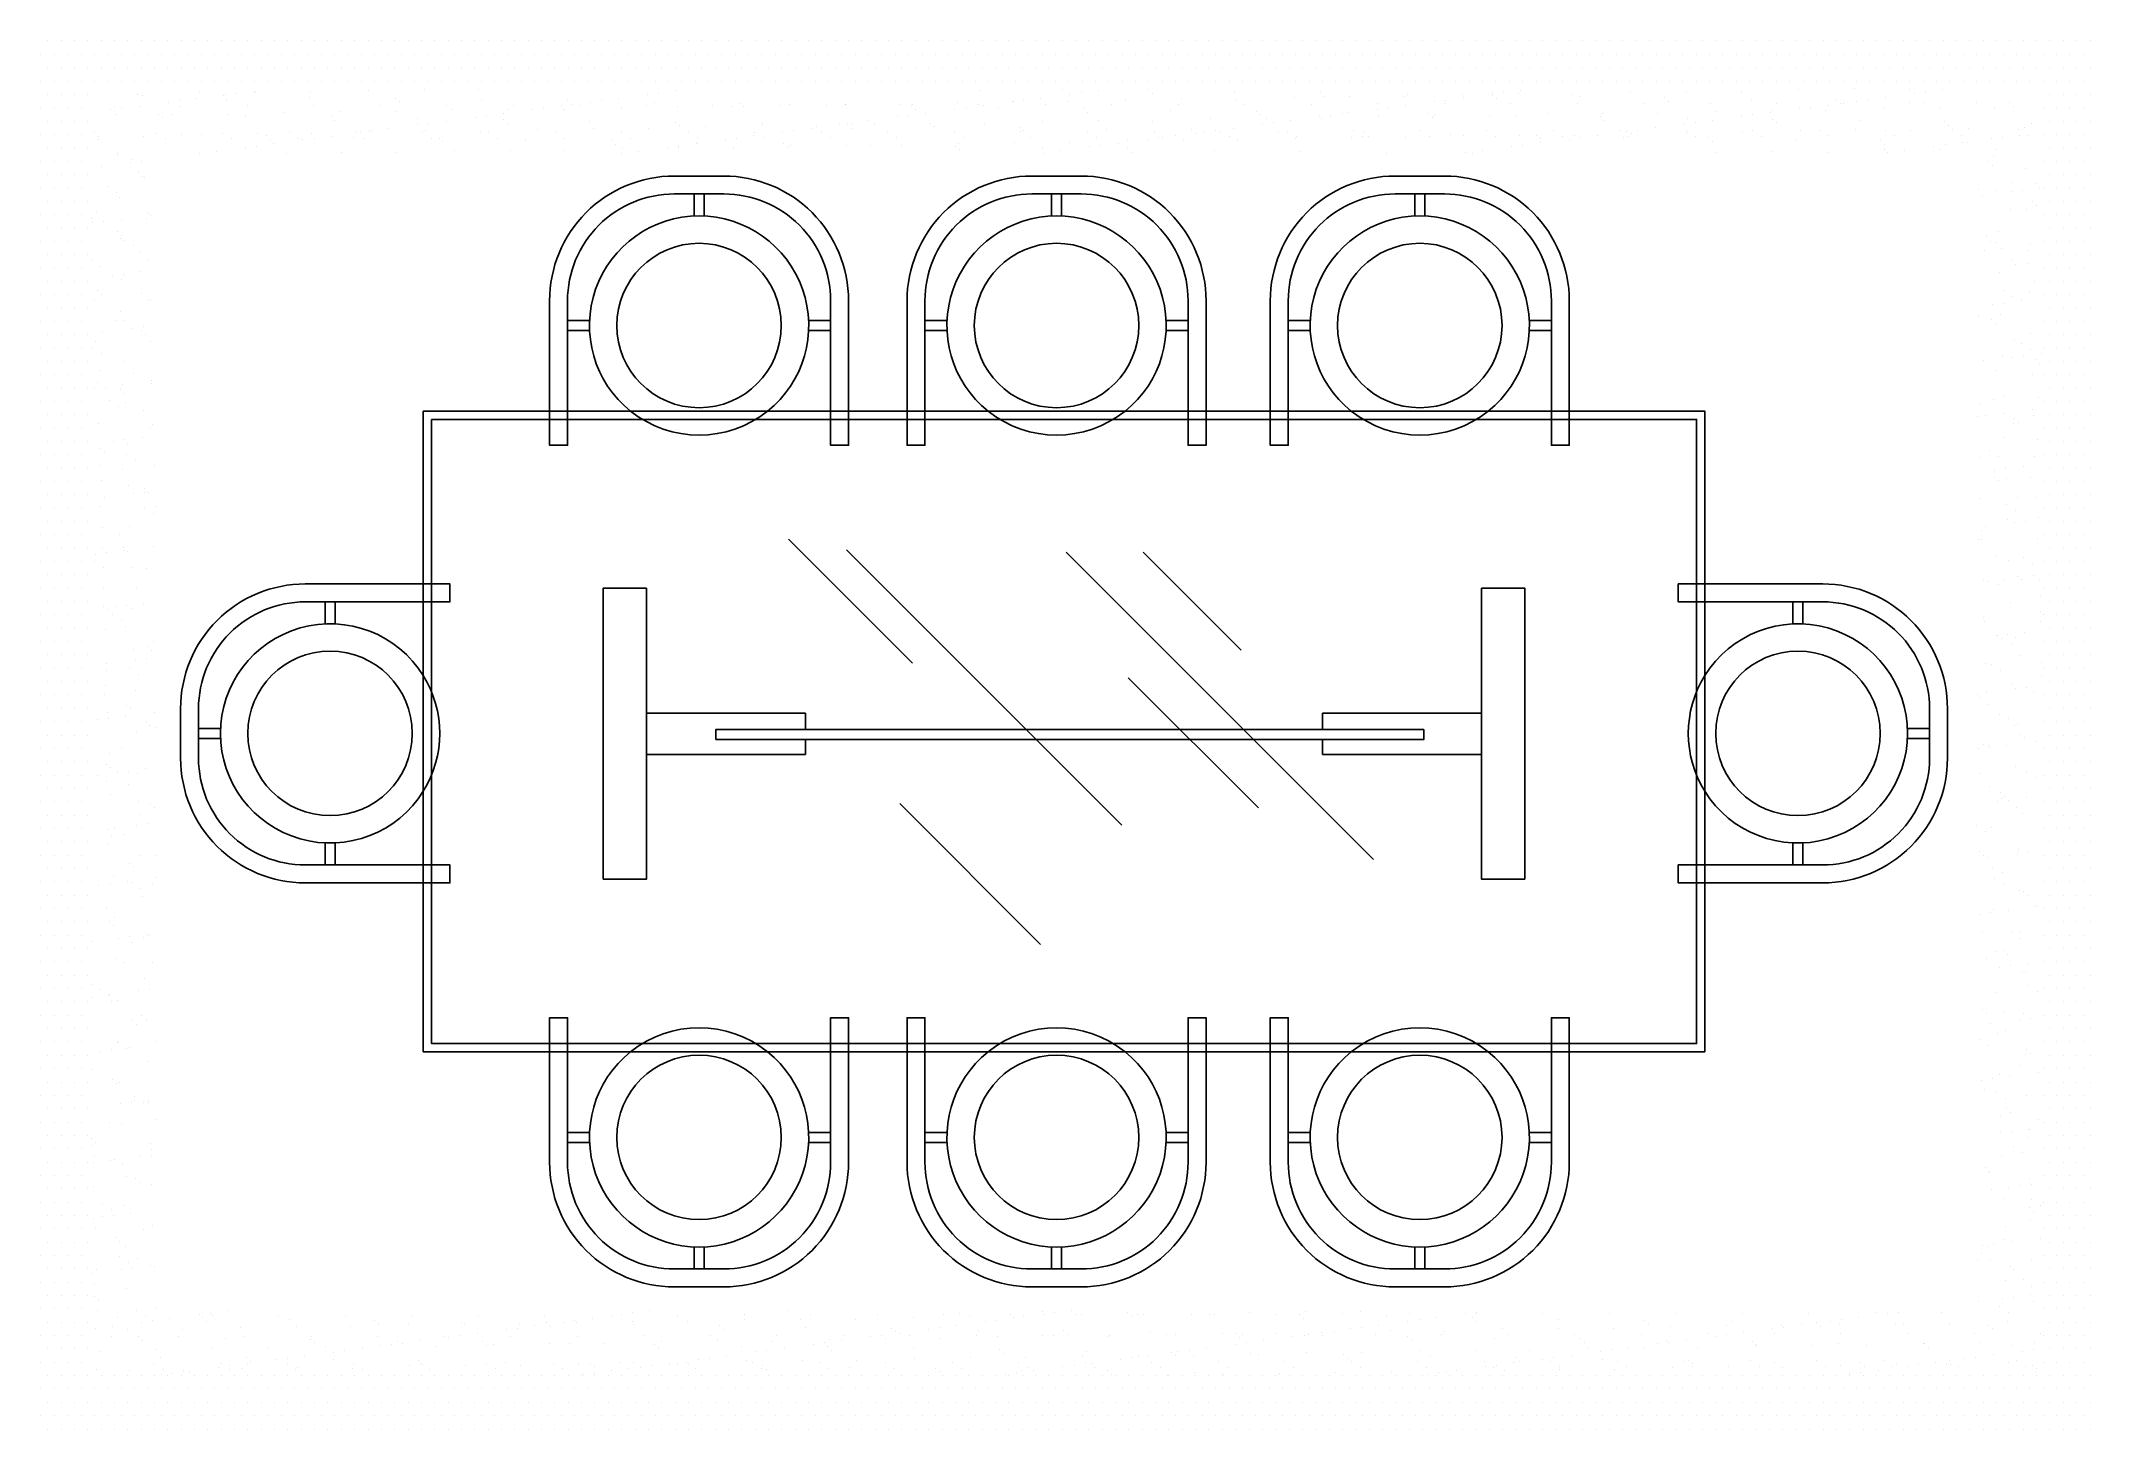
# Model space of a CAD drawing. Extents: x 10.8 to 13.68, y 40.59 to 42.54.
import ezdxf

# ---------------------------------------------------------------- set-up
doc = ezdxf.new("R2010")
doc.units = 0
doc.header["$LTSCALE"] = 0.5
doc.layers.get('0').update_dxf_attribs({"linetype": 'CONTINUOUS'})

# ---------------------------------------------------------------- blocks, each defined once
blk = doc.blocks.new('*X0')
at = {"color": 0}
for p, q in [((10.809375, 42.54375), (10.809375, 42.54375)), ((10.828125, 42.54375), (10.828125, 42.54375)), ((10.846875, 42.54375), (10.846875, 42.54375)), ((10.865625, 42.54375), (10.865625, 42.54375)), ((10.884375, 42.54375), (10.884375, 42.54375)), ((10.903125, 42.54375), (10.903125, 42.54375)), ((10.921875, 42.54375), (10.921875, 42.54375)), ((10.940625, 42.54375), (10.940625, 42.54375)), ((10.959375, 42.54375), (10.959375, 42.54375)), ((10.978125, 42.54375), (10.978125, 42.54375)), ((10.996875, 42.54375), (10.996875, 42.54375)), ((11.015625, 42.54375), (11.015625, 42.54375)), ((11.034375, 42.54375), (11.034375, 42.54375)), ((11.053125, 42.54375), (11.053125, 42.54375)), ((11.071875, 42.54375), (11.071875, 42.54375)), ((11.090625, 42.54375), (11.090625, 42.54375)), ((11.109375, 42.54375), (11.109375, 42.54375)), ((11.128125, 42.54375), (11.128125, 42.54375)), ((11.146875, 42.54375), (11.146875, 42.54375)), ((11.165625, 42.54375), (11.165625, 42.54375)), ((11.184375, 42.54375), (11.184375, 42.54375)), ((11.203125, 42.54375), (11.203125, 42.54375)), ((11.221875, 42.54375), (11.221875, 42.54375)), ((11.240625, 42.54375), (11.240625, 42.54375)), ((11.259375, 42.54375), (11.259375, 42.54375)), ((11.278125, 42.54375), (11.278125, 42.54375)), ((11.296875, 42.54375), (11.296875, 42.54375)), ((11.315625, 42.54375), (11.315625, 42.54375)), ((11.334375, 42.54375), (11.334375, 42.54375)), ((11.353125, 42.54375), (11.353125, 42.54375)), ((11.371875, 42.54375), (11.371875, 42.54375)), ((11.390625, 42.54375), (11.390625, 42.54375)), ((11.409375, 42.54375), (11.409375, 42.54375)), ((11.428125, 42.54375), (11.428125, 42.54375)), ((11.446875, 42.54375), (11.446875, 42.54375)), ((11.465625, 42.54375), (11.465625, 42.54375)), ((11.484375, 42.54375), (11.484375, 42.54375)), ((11.503125, 42.54375), (11.503125, 42.54375)), ((11.521875, 42.54375), (11.521875, 42.54375)), ((11.540625, 42.54375), (11.540625, 42.54375)), ((11.559375, 42.54375), (11.559375, 42.54375)), ((11.578125, 42.54375), (11.578125, 42.54375)), ((11.596875, 42.54375), (11.596875, 42.54375)), ((11.615625, 42.54375), (11.615625, 42.54375)), ((11.634375, 42.54375), (11.634375, 42.54375)), ((11.653125, 42.54375), (11.653125, 42.54375)), ((11.671875, 42.54375), (11.671875, 42.54375)), ((11.690625, 42.54375), (11.690625, 42.54375)), ((11.709375, 42.54375), (11.709375, 42.54375)), ((11.728125, 42.54375), (11.728125, 42.54375)), ((11.746875, 42.54375), (11.746875, 42.54375)), ((11.765625, 42.54375), (11.765625, 42.54375)), ((11.784375, 42.54375), (11.784375, 42.54375)), ((11.803125, 42.54375), (11.803125, 42.54375)), ((11.821875, 42.54375), (11.821875, 42.54375)), ((11.840625, 42.54375), (11.840625, 42.54375)), ((11.859375, 42.54375), (11.859375, 42.54375)), ((11.878125, 42.54375), (11.878125, 42.54375)), ((11.896875, 42.54375), (11.896875, 42.54375)), ((11.915625, 42.54375), (11.915625, 42.54375)), ((11.934375, 42.54375), (11.934375, 42.54375)), ((11.953125, 42.54375), (11.953125, 42.54375)), ((11.971875, 42.54375), (11.971875, 42.54375)), ((11.990625, 42.54375), (11.990625, 42.54375)), ((12.009375, 42.54375), (12.009375, 42.54375)), ((12.028125, 42.54375), (12.028125, 42.54375)), ((12.046875, 42.54375), (12.046875, 42.54375)), ((12.065625, 42.54375), (12.065625, 42.54375)), ((12.084375, 42.54375), (12.084375, 42.54375)), ((12.103125, 42.54375), (12.103125, 42.54375)), ((12.121875, 42.54375), (12.121875, 42.54375)), ((12.140625, 42.54375), (12.140625, 42.54375)), ((12.159375, 42.54375), (12.159375, 42.54375)), ((12.178125, 42.54375), (12.178125, 42.54375)), ((12.196875, 42.54375), (12.196875, 42.54375)), ((12.215625, 42.54375), (12.215625, 42.54375)), ((12.234375, 42.54375), (12.234375, 42.54375)), ((12.253125, 42.54375), (12.253125, 42.54375)), ((12.271875, 42.54375), (12.271875, 42.54375)), ((12.290625, 42.54375), (12.290625, 42.54375)), ((12.309375, 42.54375), (12.309375, 42.54375)), ((12.328125, 42.54375), (12.328125, 42.54375)), ((12.346875, 42.54375), (12.346875, 42.54375)), ((12.365625, 42.54375), (12.365625, 42.54375)), ((12.384375, 42.54375), (12.384375, 42.54375)), ((12.403125, 42.54375), (12.403125, 42.54375)), ((12.421875, 42.54375), (12.421875, 42.54375)), ((12.440625, 42.54375), (12.440625, 42.54375)), ((12.459375, 42.54375), (12.459375, 42.54375)), ((12.478125, 42.54375), (12.478125, 42.54375)), ((12.496875, 42.54375), (12.496875, 42.54375)), ((12.515625, 42.54375), (12.515625, 42.54375)), ((12.534375, 42.54375), (12.534375, 42.54375)), ((12.553125, 42.54375), (12.553125, 42.54375)), ((12.571875, 42.54375), (12.571875, 42.54375)), ((12.590625, 42.54375), (12.590625, 42.54375)), ((12.609375, 42.54375), (12.609375, 42.54375)), ((12.628125, 42.54375), (12.628125, 42.54375)), ((12.646875, 42.54375), (12.646875, 42.54375)), ((12.665625, 42.54375), (12.665625, 42.54375)), ((12.684375, 42.54375), (12.684375, 42.54375)), ((12.703125, 42.54375), (12.703125, 42.54375)), ((12.721875, 42.54375), (12.721875, 42.54375)), ((12.740625, 42.54375), (12.740625, 42.54375)), ((12.759375, 42.54375), (12.759375, 42.54375)), ((12.778125, 42.54375), (12.778125, 42.54375)), ((12.796875, 42.54375), (12.796875, 42.54375)), ((12.815625, 42.54375), (12.815625, 42.54375)), ((12.834375, 42.54375), (12.834375, 42.54375)), ((12.853125, 42.54375), (12.853125, 42.54375)), ((12.871875, 42.54375), (12.871875, 42.54375)), ((12.890625, 42.54375), (12.890625, 42.54375)), ((12.909375, 42.54375), (12.909375, 42.54375)), ((12.928125, 42.54375), (12.928125, 42.54375)), ((12.946875, 42.54375), (12.946875, 42.54375)), ((12.965625, 42.54375), (12.965625, 42.54375)), ((12.984375, 42.54375), (12.984375, 42.54375)), ((13.003125, 42.54375), (13.003125, 42.54375)), ((13.021875, 42.54375), (13.021875, 42.54375)), ((13.040625, 42.54375), (13.040625, 42.54375)), ((13.059375, 42.54375), (13.059375, 42.54375)), ((13.078125, 42.54375), (13.078125, 42.54375)), ((13.096875, 42.54375), (13.096875, 42.54375)), ((13.115625, 42.54375), (13.115625, 42.54375)), ((13.134375, 42.54375), (13.134375, 42.54375)), ((13.153125, 42.54375), (13.153125, 42.54375)), ((13.171875, 42.54375), (13.171875, 42.54375)), ((13.190625, 42.54375), (13.190625, 42.54375)), ((13.209375, 42.54375), (13.209375, 42.54375)), ((13.228125, 42.54375), (13.228125, 42.54375)), ((13.246875, 42.54375), (13.246875, 42.54375)), ((13.265625, 42.54375), (13.265625, 42.54375)), ((13.284375, 42.54375), (13.284375, 42.54375)), ((13.303125, 42.54375), (13.303125, 42.54375)), ((13.321875, 42.54375), (13.321875, 42.54375)), ((13.340625, 42.54375), (13.340625, 42.54375)), ((13.359375, 42.54375), (13.359375, 42.54375)), ((13.378125, 42.54375), (13.378125, 42.54375)), ((13.396875, 42.54375), (13.396875, 42.54375)), ((13.415625, 42.54375), (13.415625, 42.54375)), ((13.434375, 42.54375), (13.434375, 42.54375)), ((13.453125, 42.54375), (13.453125, 42.54375)), ((13.471875, 42.54375), (13.471875, 42.54375)), ((13.490625, 42.54375), (13.490625, 42.54375)), ((13.509375, 42.54375), (13.509375, 42.54375)), ((13.528125, 42.54375), (13.528125, 42.54375)), ((13.546875, 42.54375), (13.546875, 42.54375)), ((13.565625, 42.54375), (13.565625, 42.54375)), ((13.584375, 42.54375), (13.584375, 42.54375)), ((13.603125, 42.54375), (13.603125, 42.54375)), ((13.621875, 42.54375), (13.621875, 42.54375)), ((13.640625, 42.54375), (13.640625, 42.54375)), ((13.659375, 42.54375), (13.659375, 42.54375)), ((13.678125, 42.54375), (13.678125, 42.54375)), ((10.8, 42.525), (10.8, 42.525)), ((10.81875, 42.525), (10.81875, 42.525)), ((10.8375, 42.525), (10.8375, 42.525)), ((10.85625, 42.525), (10.85625, 42.525)), ((10.875, 42.525), (10.875, 42.525)), ((10.89375, 42.525), (10.89375, 42.525)), ((10.9125, 42.525), (10.9125, 42.525)), ((10.93125, 42.525), (10.93125, 42.525)), ((10.95, 42.525), (10.95, 42.525)), ((10.96875, 42.525), (10.96875, 42.525)), ((10.9875, 42.525), (10.9875, 42.525)), ((11.00625, 42.525), (11.00625, 42.525)), ((11.025, 42.525), (11.025, 42.525)), ((11.04375, 42.525), (11.04375, 42.525)), ((11.0625, 42.525), (11.0625, 42.525)), ((11.08125, 42.525), (11.08125, 42.525)), ((11.1, 42.525), (11.1, 42.525)), ((11.11875, 42.525), (11.11875, 42.525)), ((11.1375, 42.525), (11.1375, 42.525)), ((11.15625, 42.525), (11.15625, 42.525)), ((11.175, 42.525), (11.175, 42.525)), ((11.19375, 42.525), (11.19375, 42.525)), ((11.2125, 42.525), (11.2125, 42.525)), ((11.23125, 42.525), (11.23125, 42.525)), ((11.25, 42.525), (11.25, 42.525)), ((11.26875, 42.525), (11.26875, 42.525)), ((11.2875, 42.525), (11.2875, 42.525)), ((11.30625, 42.525), (11.30625, 42.525)), ((11.325, 42.525), (11.325, 42.525)), ((11.34375, 42.525), (11.34375, 42.525)), ((11.3625, 42.525), (11.3625, 42.525)), ((11.38125, 42.525), (11.38125, 42.525)), ((11.4, 42.525), (11.4, 42.525)), ((11.41875, 42.525), (11.41875, 42.525)), ((11.4375, 42.525), (11.4375, 42.525)), ((11.45625, 42.525), (11.45625, 42.525)), ((11.475, 42.525), (11.475, 42.525)), ((11.49375, 42.525), (11.49375, 42.525)), ((11.5125, 42.525), (11.5125, 42.525)), ((11.53125, 42.525), (11.53125, 42.525)), ((11.55, 42.525), (11.55, 42.525)), ((11.56875, 42.525), (11.56875, 42.525)), ((11.5875, 42.525), (11.5875, 42.525)), ((11.60625, 42.525), (11.60625, 42.525)), ((11.625, 42.525), (11.625, 42.525)), ((11.64375, 42.525), (11.64375, 42.525)), ((11.6625, 42.525), (11.6625, 42.525)), ((11.68125, 42.525), (11.68125, 42.525)), ((11.7, 42.525), (11.7, 42.525)), ((11.71875, 42.525), (11.71875, 42.525)), ((11.7375, 42.525), (11.7375, 42.525)), ((11.75625, 42.525), (11.75625, 42.525)), ((11.775, 42.525), (11.775, 42.525)), ((11.79375, 42.525), (11.79375, 42.525)), ((11.8125, 42.525), (11.8125, 42.525)), ((11.83125, 42.525), (11.83125, 42.525)), ((11.85, 42.525), (11.85, 42.525)), ((11.86875, 42.525), (11.86875, 42.525)), ((11.8875, 42.525), (11.8875, 42.525)), ((11.90625, 42.525), (11.90625, 42.525)), ((11.925, 42.525), (11.925, 42.525)), ((11.94375, 42.525), (11.94375, 42.525)), ((11.9625, 42.525), (11.9625, 42.525)), ((11.98125, 42.525), (11.98125, 42.525)), ((12, 42.525), (12, 42.525)), ((12.01875, 42.525), (12.01875, 42.525)), ((12.0375, 42.525), (12.0375, 42.525)), ((12.05625, 42.525), (12.05625, 42.525)), ((12.075, 42.525), (12.075, 42.525)), ((12.09375, 42.525), (12.09375, 42.525)), ((12.1125, 42.525), (12.1125, 42.525)), ((12.13125, 42.525), (12.13125, 42.525)), ((12.15, 42.525), (12.15, 42.525)), ((12.16875, 42.525), (12.16875, 42.525)), ((12.1875, 42.525), (12.1875, 42.525)), ((12.20625, 42.525), (12.20625, 42.525)), ((12.225, 42.525), (12.225, 42.525)), ((12.24375, 42.525), (12.24375, 42.525)), ((12.2625, 42.525), (12.2625, 42.525)), ((12.28125, 42.525), (12.28125, 42.525)), ((12.3, 42.525), (12.3, 42.525)), ((12.31875, 42.525), (12.31875, 42.525)), ((12.3375, 42.525), (12.3375, 42.525)), ((12.35625, 42.525), (12.35625, 42.525)), ((12.375, 42.525), (12.375, 42.525)), ((12.39375, 42.525), (12.39375, 42.525)), ((12.4125, 42.525), (12.4125, 42.525)), ((12.43125, 42.525), (12.43125, 42.525)), ((12.45, 42.525), (12.45, 42.525)), ((12.46875, 42.525), (12.46875, 42.525)), ((12.4875, 42.525), (12.4875, 42.525)), ((12.50625, 42.525), (12.50625, 42.525)), ((12.525, 42.525), (12.525, 42.525)), ((12.54375, 42.525), (12.54375, 42.525)), ((12.5625, 42.525), (12.5625, 42.525)), ((12.58125, 42.525), (12.58125, 42.525)), ((12.6, 42.525), (12.6, 42.525)), ((12.61875, 42.525), (12.61875, 42.525)), ((12.6375, 42.525), (12.6375, 42.525)), ((12.65625, 42.525), (12.65625, 42.525)), ((12.675, 42.525), (12.675, 42.525)), ((12.69375, 42.525), (12.69375, 42.525)), ((12.7125, 42.525), (12.7125, 42.525)), ((12.73125, 42.525), (12.73125, 42.525)), ((12.75, 42.525), (12.75, 42.525)), ((12.76875, 42.525), (12.76875, 42.525)), ((12.7875, 42.525), (12.7875, 42.525)), ((12.80625, 42.525), (12.80625, 42.525)), ((12.825, 42.525), (12.825, 42.525)), ((12.84375, 42.525), (12.84375, 42.525)), ((12.8625, 42.525), (12.8625, 42.525)), ((12.88125, 42.525), (12.88125, 42.525)), ((12.9, 42.525), (12.9, 42.525)), ((12.91875, 42.525), (12.91875, 42.525)), ((12.9375, 42.525), (12.9375, 42.525)), ((12.95625, 42.525), (12.95625, 42.525)), ((12.975, 42.525), (12.975, 42.525)), ((12.99375, 42.525), (12.99375, 42.525)), ((13.0125, 42.525), (13.0125, 42.525)), ((13.03125, 42.525), (13.03125, 42.525)), ((13.05, 42.525), (13.05, 42.525)), ((13.06875, 42.525), (13.06875, 42.525)), ((13.0875, 42.525), (13.0875, 42.525)), ((13.10625, 42.525), (13.10625, 42.525)), ((13.125, 42.525), (13.125, 42.525)), ((13.14375, 42.525), (13.14375, 42.525)), ((13.1625, 42.525), (13.1625, 42.525)), ((13.18125, 42.525), (13.18125, 42.525)), ((13.2, 42.525), (13.2, 42.525)), ((13.21875, 42.525), (13.21875, 42.525)), ((13.2375, 42.525), (13.2375, 42.525)), ((13.25625, 42.525), (13.25625, 42.525)), ((13.275, 42.525), (13.275, 42.525)), ((13.29375, 42.525), (13.29375, 42.525)), ((13.3125, 42.525), (13.3125, 42.525)), ((13.33125, 42.525), (13.33125, 42.525)), ((13.35, 42.525), (13.35, 42.525)), ((13.36875, 42.525), (13.36875, 42.525)), ((13.3875, 42.525), (13.3875, 42.525)), ((13.40625, 42.525), (13.40625, 42.525)), ((13.425, 42.525), (13.425, 42.525)), ((13.44375, 42.525), (13.44375, 42.525)), ((13.4625, 42.525), (13.4625, 42.525)), ((13.48125, 42.525), (13.48125, 42.525)), ((13.5, 42.525), (13.5, 42.525)), ((13.51875, 42.525), (13.51875, 42.525)), ((13.5375, 42.525), (13.5375, 42.525)), ((13.55625, 42.525), (13.55625, 42.525)), ((13.575, 42.525), (13.575, 42.525)), ((13.59375, 42.525), (13.59375, 42.525)), ((13.6125, 42.525), (13.6125, 42.525)), ((13.63125, 42.525), (13.63125, 42.525)), ((13.65, 42.525), (13.65, 42.525)), ((13.66875, 42.525), (13.66875, 42.525)), ((10.8, 42.4875), (10.8, 42.4875)), ((10.809375, 42.50625), (10.809375, 42.50625)), ((10.81875, 42.4875), (10.81875, 42.4875)), ((10.828125, 42.50625), (10.828125, 42.50625)), ((10.8375, 42.4875), (10.8375, 42.4875)), ((10.846875, 42.50625), (10.846875, 42.50625)), ((10.85625, 42.4875), (10.85625, 42.4875)), ((10.865625, 42.50625), (10.865625, 42.50625)), ((10.875, 42.4875), (10.875, 42.4875)), ((10.884375, 42.50625), (10.884375, 42.50625)), ((10.89375, 42.4875), (10.89375, 42.4875)), ((10.903125, 42.50625), (10.903125, 42.50625)), ((10.9125, 42.4875), (10.9125, 42.4875)), ((10.921875, 42.50625), (10.921875, 42.50625)), ((10.93125, 42.4875), (10.93125, 42.4875)), ((10.940625, 42.50625), (10.940625, 42.50625)), ((10.95, 42.4875), (10.95, 42.4875)), ((10.959375, 42.50625), (10.959375, 42.50625)), ((10.96875, 42.4875), (10.96875, 42.4875)), ((10.978125, 42.50625), (10.978125, 42.50625)), ((10.9875, 42.4875), (10.9875, 42.4875)), ((10.996875, 42.50625), (10.996875, 42.50625)), ((11.00625, 42.4875), (11.00625, 42.4875)), ((11.015625, 42.50625), (11.015625, 42.50625)), ((11.025, 42.4875), (11.025, 42.4875)), ((11.034375, 42.50625), (11.034375, 42.50625)), ((11.04375, 42.4875), (11.04375, 42.4875)), ((11.053125, 42.50625), (11.053125, 42.50625)), ((11.0625, 42.4875), (11.0625, 42.4875)), ((11.071875, 42.50625), (11.071875, 42.50625)), ((11.08125, 42.4875), (11.08125, 42.4875)), ((11.090625, 42.50625), (11.090625, 42.50625)), ((11.1, 42.4875), (11.1, 42.4875)), ((11.109375, 42.50625), (11.109375, 42.50625)), ((11.11875, 42.4875), (11.11875, 42.4875)), ((11.128125, 42.50625), (11.128125, 42.50625)), ((11.1375, 42.4875), (11.1375, 42.4875)), ((11.146875, 42.50625), (11.146875, 42.50625)), ((11.15625, 42.4875), (11.15625, 42.4875)), ((11.165625, 42.50625), (11.165625, 42.50625)), ((11.175, 42.4875), (11.175, 42.4875)), ((11.184375, 42.50625), (11.184375, 42.50625)), ((11.19375, 42.4875), (11.19375, 42.4875)), ((11.203125, 42.50625), (11.203125, 42.50625)), ((11.2125, 42.4875), (11.2125, 42.4875)), ((11.221875, 42.50625), (11.221875, 42.50625)), ((11.23125, 42.4875), (11.23125, 42.4875)), ((11.240625, 42.50625), (11.240625, 42.50625)), ((11.25, 42.4875), (11.25, 42.4875)), ((11.259375, 42.50625), (11.259375, 42.50625)), ((11.26875, 42.4875), (11.26875, 42.4875)), ((11.278125, 42.50625), (11.278125, 42.50625)), ((11.2875, 42.4875), (11.2875, 42.4875)), ((11.296875, 42.50625), (11.296875, 42.50625)), ((11.30625, 42.4875), (11.30625, 42.4875)), ((11.315625, 42.50625), (11.315625, 42.50625)), ((11.325, 42.4875), (11.325, 42.4875)), ((11.334375, 42.50625), (11.334375, 42.50625)), ((11.34375, 42.4875), (11.34375, 42.4875)), ((11.353125, 42.50625), (11.353125, 42.50625)), ((11.3625, 42.4875), (11.3625, 42.4875)), ((11.371875, 42.50625), (11.371875, 42.50625)), ((11.38125, 42.4875), (11.38125, 42.4875)), ((11.390625, 42.50625), (11.390625, 42.50625)), ((11.4, 42.4875), (11.4, 42.4875)), ((11.409375, 42.50625), (11.409375, 42.50625)), ((11.41875, 42.4875), (11.41875, 42.4875)), ((11.428125, 42.50625), (11.428125, 42.50625)), ((11.4375, 42.4875), (11.4375, 42.4875)), ((11.446875, 42.50625), (11.446875, 42.50625)), ((11.45625, 42.4875), (11.45625, 42.4875)), ((11.465625, 42.50625), (11.465625, 42.50625)), ((11.475, 42.4875), (11.475, 42.4875)), ((11.484375, 42.50625), (11.484375, 42.50625)), ((11.49375, 42.4875), (11.49375, 42.4875)), ((11.503125, 42.50625), (11.503125, 42.50625)), ((11.5125, 42.4875), (11.5125, 42.4875)), ((11.521875, 42.50625), (11.521875, 42.50625)), ((11.53125, 42.4875), (11.53125, 42.4875)), ((11.540625, 42.50625), (11.540625, 42.50625)), ((11.55, 42.4875), (11.55, 42.4875)), ((11.559375, 42.50625), (11.559375, 42.50625)), ((11.56875, 42.4875), (11.56875, 42.4875)), ((11.578125, 42.50625), (11.578125, 42.50625)), ((11.5875, 42.4875), (11.5875, 42.4875)), ((11.596875, 42.50625), (11.596875, 42.50625)), ((11.60625, 42.4875), (11.60625, 42.4875)), ((11.615625, 42.50625), (11.615625, 42.50625)), ((11.625, 42.4875), (11.625, 42.4875)), ((11.634375, 42.50625), (11.634375, 42.50625)), ((11.64375, 42.4875), (11.64375, 42.4875)), ((11.653125, 42.50625), (11.653125, 42.50625)), ((11.6625, 42.4875), (11.6625, 42.4875)), ((11.671875, 42.50625), (11.671875, 42.50625)), ((11.68125, 42.4875), (11.68125, 42.4875)), ((11.690625, 42.50625), (11.690625, 42.50625)), ((11.7, 42.4875), (11.7, 42.4875)), ((11.709375, 42.50625), (11.709375, 42.50625)), ((11.71875, 42.4875), (11.71875, 42.4875)), ((11.728125, 42.50625), (11.728125, 42.50625)), ((11.7375, 42.4875), (11.7375, 42.4875)), ((11.746875, 42.50625), (11.746875, 42.50625)), ((11.75625, 42.4875), (11.75625, 42.4875)), ((11.765625, 42.50625), (11.765625, 42.50625)), ((11.775, 42.4875), (11.775, 42.4875)), ((11.784375, 42.50625), (11.784375, 42.50625)), ((11.79375, 42.4875), (11.79375, 42.4875)), ((11.803125, 42.50625), (11.803125, 42.50625)), ((11.8125, 42.4875), (11.8125, 42.4875)), ((11.821875, 42.50625), (11.821875, 42.50625)), ((11.83125, 42.4875), (11.83125, 42.4875)), ((11.840625, 42.50625), (11.840625, 42.50625)), ((11.85, 42.4875), (11.85, 42.4875)), ((11.859375, 42.50625), (11.859375, 42.50625)), ((11.86875, 42.4875), (11.86875, 42.4875)), ((11.878125, 42.50625), (11.878125, 42.50625)), ((11.8875, 42.4875), (11.8875, 42.4875)), ((11.896875, 42.50625), (11.896875, 42.50625)), ((11.90625, 42.4875), (11.90625, 42.4875)), ((11.915625, 42.50625), (11.915625, 42.50625)), ((11.925, 42.4875), (11.925, 42.4875)), ((11.934375, 42.50625), (11.934375, 42.50625)), ((11.94375, 42.4875), (11.94375, 42.4875)), ((11.953125, 42.50625), (11.953125, 42.50625)), ((11.9625, 42.4875), (11.9625, 42.4875)), ((11.971875, 42.50625), (11.971875, 42.50625)), ((11.98125, 42.4875), (11.98125, 42.4875)), ((11.990625, 42.50625), (11.990625, 42.50625)), ((12, 42.4875), (12, 42.4875)), ((12.009375, 42.50625), (12.009375, 42.50625)), ((12.01875, 42.4875), (12.01875, 42.4875)), ((12.028125, 42.50625), (12.028125, 42.50625)), ((12.0375, 42.4875), (12.0375, 42.4875)), ((12.046875, 42.50625), (12.046875, 42.50625)), ((12.05625, 42.4875), (12.05625, 42.4875)), ((12.065625, 42.50625), (12.065625, 42.50625)), ((12.075, 42.4875), (12.075, 42.4875)), ((12.084375, 42.50625), (12.084375, 42.50625)), ((12.09375, 42.4875), (12.09375, 42.4875)), ((12.103125, 42.50625), (12.103125, 42.50625)), ((12.1125, 42.4875), (12.1125, 42.4875)), ((12.121875, 42.50625), (12.121875, 42.50625)), ((12.13125, 42.4875), (12.13125, 42.4875)), ((12.140625, 42.50625), (12.140625, 42.50625)), ((12.15, 42.4875), (12.15, 42.4875)), ((12.159375, 42.50625), (12.159375, 42.50625)), ((12.16875, 42.4875), (12.16875, 42.4875)), ((12.178125, 42.50625), (12.178125, 42.50625)), ((12.1875, 42.4875), (12.1875, 42.4875)), ((12.196875, 42.50625), (12.196875, 42.50625)), ((12.20625, 42.4875), (12.20625, 42.4875)), ((12.215625, 42.50625), (12.215625, 42.50625)), ((12.225, 42.4875), (12.225, 42.4875)), ((12.234375, 42.50625), (12.234375, 42.50625)), ((12.24375, 42.4875), (12.24375, 42.4875)), ((12.253125, 42.50625), (12.253125, 42.50625)), ((12.2625, 42.4875), (12.2625, 42.4875)), ((12.271875, 42.50625), (12.271875, 42.50625)), ((12.28125, 42.4875), (12.28125, 42.4875)), ((12.290625, 42.50625), (12.290625, 42.50625)), ((12.3, 42.4875), (12.3, 42.4875)), ((12.309375, 42.50625), (12.309375, 42.50625)), ((12.31875, 42.4875), (12.31875, 42.4875)), ((12.328125, 42.50625), (12.328125, 42.50625)), ((12.3375, 42.4875), (12.3375, 42.4875)), ((12.346875, 42.50625), (12.346875, 42.50625)), ((12.35625, 42.4875), (12.35625, 42.4875)), ((12.365625, 42.50625), (12.365625, 42.50625)), ((12.375, 42.4875), (12.375, 42.4875)), ((12.384375, 42.50625), (12.384375, 42.50625)), ((12.39375, 42.4875), (12.39375, 42.4875)), ((12.403125, 42.50625), (12.403125, 42.50625)), ((12.4125, 42.4875), (12.4125, 42.4875)), ((12.421875, 42.50625), (12.421875, 42.50625)), ((12.43125, 42.4875), (12.43125, 42.4875)), ((12.440625, 42.50625), (12.440625, 42.50625)), ((12.45, 42.4875), (12.45, 42.4875)), ((12.459375, 42.50625), (12.459375, 42.50625)), ((12.46875, 42.4875), (12.46875, 42.4875)), ((12.478125, 42.50625), (12.478125, 42.50625)), ((12.4875, 42.4875), (12.4875, 42.4875)), ((12.496875, 42.50625), (12.496875, 42.50625)), ((12.50625, 42.4875), (12.50625, 42.4875)), ((12.515625, 42.50625), (12.515625, 42.50625)), ((12.525, 42.4875), (12.525, 42.4875)), ((12.534375, 42.50625), (12.534375, 42.50625)), ((12.54375, 42.4875), (12.54375, 42.4875)), ((12.553125, 42.50625), (12.553125, 42.50625)), ((12.5625, 42.4875), (12.5625, 42.4875)), ((12.571875, 42.50625), (12.571875, 42.50625)), ((12.58125, 42.4875), (12.58125, 42.4875)), ((12.590625, 42.50625), (12.590625, 42.50625)), ((12.6, 42.4875), (12.6, 42.4875)), ((12.609375, 42.50625), (12.609375, 42.50625)), ((12.61875, 42.4875), (12.61875, 42.4875)), ((12.628125, 42.50625), (12.628125, 42.50625)), ((12.6375, 42.4875), (12.6375, 42.4875)), ((12.646875, 42.50625), (12.646875, 42.50625)), ((12.65625, 42.4875), (12.65625, 42.4875)), ((12.665625, 42.50625), (12.665625, 42.50625)), ((12.675, 42.4875), (12.675, 42.4875)), ((12.684375, 42.50625), (12.684375, 42.50625)), ((12.69375, 42.4875), (12.69375, 42.4875)), ((12.703125, 42.50625), (12.703125, 42.50625)), ((12.7125, 42.4875), (12.7125, 42.4875)), ((12.721875, 42.50625), (12.721875, 42.50625)), ((12.73125, 42.4875), (12.73125, 42.4875)), ((12.740625, 42.50625), (12.740625, 42.50625)), ((12.75, 42.4875), (12.75, 42.4875)), ((12.759375, 42.50625), (12.759375, 42.50625)), ((12.76875, 42.4875), (12.76875, 42.4875)), ((12.778125, 42.50625), (12.778125, 42.50625)), ((12.7875, 42.4875), (12.7875, 42.4875)), ((12.796875, 42.50625), (12.796875, 42.50625)), ((12.80625, 42.4875), (12.80625, 42.4875)), ((12.815625, 42.50625), (12.815625, 42.50625)), ((12.825, 42.4875), (12.825, 42.4875)), ((12.834375, 42.50625), (12.834375, 42.50625)), ((12.84375, 42.4875), (12.84375, 42.4875)), ((12.853125, 42.50625), (12.853125, 42.50625)), ((12.8625, 42.4875), (12.8625, 42.4875)), ((12.871875, 42.50625), (12.871875, 42.50625)), ((12.88125, 42.4875), (12.88125, 42.4875)), ((12.890625, 42.50625), (12.890625, 42.50625)), ((12.9, 42.4875), (12.9, 42.4875)), ((12.909375, 42.50625), (12.909375, 42.50625)), ((12.91875, 42.4875), (12.91875, 42.4875)), ((12.928125, 42.50625), (12.928125, 42.50625)), ((12.9375, 42.4875), (12.9375, 42.4875)), ((12.946875, 42.50625), (12.946875, 42.50625)), ((12.95625, 42.4875), (12.95625, 42.4875)), ((12.965625, 42.50625), (12.965625, 42.50625)), ((12.975, 42.4875), (12.975, 42.4875)), ((12.984375, 42.50625), (12.984375, 42.50625)), ((12.99375, 42.4875), (12.99375, 42.4875)), ((13.003125, 42.50625), (13.003125, 42.50625)), ((13.0125, 42.4875), (13.0125, 42.4875)), ((13.021875, 42.50625), (13.021875, 42.50625)), ((13.03125, 42.4875), (13.03125, 42.4875)), ((13.040625, 42.50625), (13.040625, 42.50625)), ((13.05, 42.4875), (13.05, 42.4875)), ((13.059375, 42.50625), (13.059375, 42.50625)), ((13.06875, 42.4875), (13.06875, 42.4875)), ((13.078125, 42.50625), (13.078125, 42.50625)), ((13.0875, 42.4875), (13.0875, 42.4875)), ((13.096875, 42.50625), (13.096875, 42.50625)), ((13.10625, 42.4875), (13.10625, 42.4875)), ((13.115625, 42.50625), (13.115625, 42.50625)), ((13.125, 42.4875), (13.125, 42.4875)), ((13.134375, 42.50625), (13.134375, 42.50625)), ((13.14375, 42.4875), (13.14375, 42.4875)), ((13.153125, 42.50625), (13.153125, 42.50625)), ((13.1625, 42.4875), (13.1625, 42.4875)), ((13.171875, 42.50625), (13.171875, 42.50625)), ((13.18125, 42.4875), (13.18125, 42.4875)), ((13.190625, 42.50625), (13.190625, 42.50625)), ((13.2, 42.4875), (13.2, 42.4875)), ((13.209375, 42.50625), (13.209375, 42.50625)), ((13.21875, 42.4875), (13.21875, 42.4875)), ((13.228125, 42.50625), (13.228125, 42.50625)), ((13.2375, 42.4875), (13.2375, 42.4875)), ((13.246875, 42.50625), (13.246875, 42.50625)), ((13.25625, 42.4875), (13.25625, 42.4875)), ((13.265625, 42.50625), (13.265625, 42.50625)), ((13.275, 42.4875), (13.275, 42.4875)), ((13.284375, 42.50625), (13.284375, 42.50625)), ((13.29375, 42.4875), (13.29375, 42.4875)), ((13.303125, 42.50625), (13.303125, 42.50625)), ((13.3125, 42.4875), (13.3125, 42.4875)), ((13.321875, 42.50625), (13.321875, 42.50625)), ((13.33125, 42.4875), (13.33125, 42.4875)), ((13.340625, 42.50625), (13.340625, 42.50625)), ((13.35, 42.4875), (13.35, 42.4875)), ((13.359375, 42.50625), (13.359375, 42.50625)), ((13.36875, 42.4875), (13.36875, 42.4875)), ((13.378125, 42.50625), (13.378125, 42.50625)), ((13.3875, 42.4875), (13.3875, 42.4875)), ((13.396875, 42.50625), (13.396875, 42.50625)), ((13.40625, 42.4875), (13.40625, 42.4875)), ((13.415625, 42.50625), (13.415625, 42.50625)), ((13.425, 42.4875), (13.425, 42.4875)), ((13.434375, 42.50625), (13.434375, 42.50625)), ((13.44375, 42.4875), (13.44375, 42.4875)), ((13.453125, 42.50625), (13.453125, 42.50625)), ((13.4625, 42.4875), (13.4625, 42.4875)), ((13.471875, 42.50625), (13.471875, 42.50625)), ((13.48125, 42.4875), (13.48125, 42.4875)), ((13.490625, 42.50625), (13.490625, 42.50625)), ((13.5, 42.4875), (13.5, 42.4875)), ((13.509375, 42.50625), (13.509375, 42.50625)), ((13.51875, 42.4875), (13.51875, 42.4875)), ((13.528125, 42.50625), (13.528125, 42.50625)), ((13.5375, 42.4875), (13.5375, 42.4875)), ((13.546875, 42.50625), (13.546875, 42.50625)), ((13.55625, 42.4875), (13.55625, 42.4875)), ((13.565625, 42.50625), (13.565625, 42.50625)), ((13.575, 42.4875), (13.575, 42.4875)), ((13.584375, 42.50625), (13.584375, 42.50625)), ((13.59375, 42.4875), (13.59375, 42.4875)), ((13.603125, 42.50625), (13.603125, 42.50625)), ((13.6125, 42.4875), (13.6125, 42.4875)), ((13.621875, 42.50625), (13.621875, 42.50625)), ((13.63125, 42.4875), (13.63125, 42.4875)), ((13.640625, 42.50625), (13.640625, 42.50625)), ((13.65, 42.4875), (13.65, 42.4875)), ((13.659375, 42.50625), (13.659375, 42.50625)), ((13.66875, 42.4875), (13.66875, 42.4875)), ((13.678125, 42.50625), (13.678125, 42.50625)), ((10.809375, 42.46875), (10.809375, 42.46875)), ((10.828125, 42.46875), (10.828125, 42.46875)), ((10.846875, 42.46875), (10.846875, 42.46875)), ((10.865625, 42.46875), (10.865625, 42.46875)), ((13.621875, 42.46875), (13.621875, 42.46875)), ((13.640625, 42.46875), (13.640625, 42.46875)), ((13.659375, 42.46875), (13.659375, 42.46875)), ((13.678125, 42.46875), (13.678125, 42.46875)), ((10.8, 42.45), (10.8, 42.45)), ((10.809375, 42.43125), (10.809375, 42.43125)), ((10.81875, 42.45), (10.81875, 42.45)), ((10.828125, 42.43125), (10.828125, 42.43125)), ((10.8375, 42.45), (10.8375, 42.45)), ((10.846875, 42.43125), (10.846875, 42.43125)), ((10.85625, 42.45), (10.85625, 42.45)), ((10.865625, 42.43125), (10.865625, 42.43125)), ((13.6125, 42.45), (13.6125, 42.45)), ((13.621875, 42.43125), (13.621875, 42.43125)), ((13.63125, 42.45), (13.63125, 42.45)), ((13.640625, 42.43125), (13.640625, 42.43125)), ((13.65, 42.45), (13.65, 42.45)), ((13.659375, 42.43125), (13.659375, 42.43125)), ((13.66875, 42.45), (13.66875, 42.45)), ((13.678125, 42.43125), (13.678125, 42.43125)), ((10.8, 42.4125), (10.8, 42.4125)), ((10.81875, 42.4125), (10.81875, 42.4125)), ((10.8375, 42.4125), (10.8375, 42.4125)), ((10.85625, 42.4125), (10.85625, 42.4125)), ((13.6125, 42.4125), (13.6125, 42.4125)), ((13.63125, 42.4125), (13.63125, 42.4125)), ((13.65, 42.4125), (13.65, 42.4125)), ((13.66875, 42.4125), (13.66875, 42.4125)), ((10.8, 42.375), (10.8, 42.375)), ((10.809375, 42.39375), (10.809375, 42.39375)), ((10.81875, 42.375), (10.81875, 42.375)), ((10.828125, 42.39375), (10.828125, 42.39375)), ((10.8375, 42.375), (10.8375, 42.375)), ((10.846875, 42.39375), (10.846875, 42.39375)), ((10.85625, 42.375), (10.85625, 42.375)), ((10.865625, 42.39375), (10.865625, 42.39375)), ((13.6125, 42.375), (13.6125, 42.375)), ((13.621875, 42.39375), (13.621875, 42.39375)), ((13.63125, 42.375), (13.63125, 42.375)), ((13.640625, 42.39375), (13.640625, 42.39375)), ((13.65, 42.375), (13.65, 42.375)), ((13.659375, 42.39375), (13.659375, 42.39375)), ((13.66875, 42.375), (13.66875, 42.375)), ((13.678125, 42.39375), (13.678125, 42.39375)), ((10.8, 42.3375), (10.8, 42.3375)), ((10.809375, 42.35625), (10.809375, 42.35625)), ((10.81875, 42.3375), (10.81875, 42.3375)), ((10.828125, 42.35625), (10.828125, 42.35625)), ((10.8375, 42.3375), (10.8375, 42.3375)), ((10.846875, 42.35625), (10.846875, 42.35625)), ((10.85625, 42.3375), (10.85625, 42.3375)), ((10.865625, 42.35625), (10.865625, 42.35625)), ((13.6125, 42.3375), (13.6125, 42.3375)), ((13.621875, 42.35625), (13.621875, 42.35625)), ((13.63125, 42.3375), (13.63125, 42.3375)), ((13.640625, 42.35625), (13.640625, 42.35625)), ((13.65, 42.3375), (13.65, 42.3375)), ((13.659375, 42.35625), (13.659375, 42.35625)), ((13.66875, 42.3375), (13.66875, 42.3375)), ((13.678125, 42.35625), (13.678125, 42.35625)), ((10.809375, 42.31875), (10.809375, 42.31875)), ((10.828125, 42.31875), (10.828125, 42.31875)), ((10.846875, 42.31875), (10.846875, 42.31875)), ((10.865625, 42.31875), (10.865625, 42.31875)), ((13.621875, 42.31875), (13.621875, 42.31875)), ((13.640625, 42.31875), (13.640625, 42.31875)), ((13.659375, 42.31875), (13.659375, 42.31875)), ((13.678125, 42.31875), (13.678125, 42.31875)), ((10.8, 42.3), (10.8, 42.3)), ((10.809375, 42.28125), (10.809375, 42.28125)), ((10.81875, 42.3), (10.81875, 42.3)), ((10.828125, 42.28125), (10.828125, 42.28125)), ((10.8375, 42.3), (10.8375, 42.3)), ((10.846875, 42.28125), (10.846875, 42.28125)), ((10.85625, 42.3), (10.85625, 42.3)), ((10.865625, 42.28125), (10.865625, 42.28125)), ((13.6125, 42.3), (13.6125, 42.3)), ((13.621875, 42.28125), (13.621875, 42.28125)), ((13.63125, 42.3), (13.63125, 42.3)), ((13.640625, 42.28125), (13.640625, 42.28125)), ((13.65, 42.3), (13.65, 42.3)), ((13.659375, 42.28125), (13.659375, 42.28125)), ((13.66875, 42.3), (13.66875, 42.3)), ((13.678125, 42.28125), (13.678125, 42.28125)), ((10.8, 42.2625), (10.8, 42.2625)), ((10.81875, 42.2625), (10.81875, 42.2625)), ((10.8375, 42.2625), (10.8375, 42.2625)), ((10.85625, 42.2625), (10.85625, 42.2625)), ((13.6125, 42.2625), (13.6125, 42.2625)), ((13.63125, 42.2625), (13.63125, 42.2625)), ((13.65, 42.2625), (13.65, 42.2625)), ((13.66875, 42.2625), (13.66875, 42.2625)), ((10.8, 42.225), (10.8, 42.225)), ((10.809375, 42.24375), (10.809375, 42.24375)), ((10.81875, 42.225), (10.81875, 42.225)), ((10.828125, 42.24375), (10.828125, 42.24375)), ((10.8375, 42.225), (10.8375, 42.225)), ((10.846875, 42.24375), (10.846875, 42.24375)), ((10.85625, 42.225), (10.85625, 42.225)), ((10.865625, 42.24375), (10.865625, 42.24375)), ((13.6125, 42.225), (13.6125, 42.225)), ((13.621875, 42.24375), (13.621875, 42.24375)), ((13.63125, 42.225), (13.63125, 42.225)), ((13.640625, 42.24375), (13.640625, 42.24375)), ((13.65, 42.225), (13.65, 42.225)), ((13.659375, 42.24375), (13.659375, 42.24375)), ((13.66875, 42.225), (13.66875, 42.225)), ((13.678125, 42.24375), (13.678125, 42.24375)), ((10.809375, 42.20625), (10.809375, 42.20625)), ((10.828125, 42.20625), (10.828125, 42.20625)), ((10.846875, 42.20625), (10.846875, 42.20625)), ((10.865625, 42.20625), (10.865625, 42.20625)), ((13.621875, 42.20625), (13.621875, 42.20625)), ((13.640625, 42.20625), (13.640625, 42.20625)), ((13.659375, 42.20625), (13.659375, 42.20625)), ((13.678125, 42.20625), (13.678125, 42.20625)), ((10.8, 42.1875), (10.8, 42.1875)), ((10.809375, 42.16875), (10.809375, 42.16875)), ((10.81875, 42.1875), (10.81875, 42.1875)), ((10.828125, 42.16875), (10.828125, 42.16875)), ((10.8375, 42.1875), (10.8375, 42.1875)), ((10.846875, 42.16875), (10.846875, 42.16875)), ((10.85625, 42.1875), (10.85625, 42.1875)), ((10.865625, 42.16875), (10.865625, 42.16875)), ((13.6125, 42.1875), (13.6125, 42.1875)), ((13.621875, 42.16875), (13.621875, 42.16875)), ((13.63125, 42.1875), (13.63125, 42.1875)), ((13.640625, 42.16875), (13.640625, 42.16875)), ((13.65, 42.1875), (13.65, 42.1875)), ((13.659375, 42.16875), (13.659375, 42.16875)), ((13.66875, 42.1875), (13.66875, 42.1875)), ((13.678125, 42.16875), (13.678125, 42.16875)), ((10.8, 42.15), (10.8, 42.15)), ((10.81875, 42.15), (10.81875, 42.15)), ((10.8375, 42.15), (10.8375, 42.15)), ((10.85625, 42.15), (10.85625, 42.15)), ((13.6125, 42.15), (13.6125, 42.15)), ((13.63125, 42.15), (13.63125, 42.15)), ((13.65, 42.15), (13.65, 42.15)), ((13.66875, 42.15), (13.66875, 42.15)), ((10.8, 42.1125), (10.8, 42.1125)), ((10.809375, 42.13125), (10.809375, 42.13125)), ((10.81875, 42.1125), (10.81875, 42.1125)), ((10.828125, 42.13125), (10.828125, 42.13125)), ((10.8375, 42.1125), (10.8375, 42.1125)), ((10.846875, 42.13125), (10.846875, 42.13125)), ((10.85625, 42.1125), (10.85625, 42.1125)), ((10.865625, 42.13125), (10.865625, 42.13125)), ((13.6125, 42.1125), (13.6125, 42.1125)), ((13.621875, 42.13125), (13.621875, 42.13125)), ((13.63125, 42.1125), (13.63125, 42.1125)), ((13.640625, 42.13125), (13.640625, 42.13125)), ((13.65, 42.1125), (13.65, 42.1125)), ((13.659375, 42.13125), (13.659375, 42.13125)), ((13.66875, 42.1125), (13.66875, 42.1125)), ((13.678125, 42.13125), (13.678125, 42.13125)), ((10.809375, 42.09375), (10.809375, 42.09375)), ((10.828125, 42.09375), (10.828125, 42.09375)), ((10.846875, 42.09375), (10.846875, 42.09375)), ((10.865625, 42.09375), (10.865625, 42.09375)), ((13.621875, 42.09375), (13.621875, 42.09375)), ((13.640625, 42.09375), (13.640625, 42.09375)), ((13.659375, 42.09375), (13.659375, 42.09375)), ((13.678125, 42.09375), (13.678125, 42.09375)), ((10.8, 42.075), (10.8, 42.075)), ((10.809375, 42.05625), (10.809375, 42.05625)), ((10.81875, 42.075), (10.81875, 42.075)), ((10.828125, 42.05625), (10.828125, 42.05625)), ((10.8375, 42.075), (10.8375, 42.075)), ((10.846875, 42.05625), (10.846875, 42.05625)), ((10.85625, 42.075), (10.85625, 42.075)), ((10.865625, 42.05625), (10.865625, 42.05625)), ((13.6125, 42.075), (13.6125, 42.075)), ((13.621875, 42.05625), (13.621875, 42.05625)), ((13.63125, 42.075), (13.63125, 42.075)), ((13.640625, 42.05625), (13.640625, 42.05625)), ((13.65, 42.075), (13.65, 42.075)), ((13.659375, 42.05625), (13.659375, 42.05625)), ((13.66875, 42.075), (13.66875, 42.075)), ((13.678125, 42.05625), (13.678125, 42.05625)), ((10.8, 42.0375), (10.8, 42.0375)), ((10.81875, 42.0375), (10.81875, 42.0375)), ((10.8375, 42.0375), (10.8375, 42.0375)), ((10.85625, 42.0375), (10.85625, 42.0375)), ((13.6125, 42.0375), (13.6125, 42.0375)), ((13.63125, 42.0375), (13.63125, 42.0375)), ((13.65, 42.0375), (13.65, 42.0375)), ((13.66875, 42.0375), (13.66875, 42.0375)), ((10.8, 42), (10.8, 42)), ((10.809375, 42.01875), (10.809375, 42.01875)), ((10.81875, 42), (10.81875, 42)), ((10.828125, 42.01875), (10.828125, 42.01875)), ((10.8375, 42), (10.8375, 42)), ((10.846875, 42.01875), (10.846875, 42.01875)), ((10.85625, 42), (10.85625, 42)), ((10.865625, 42.01875), (10.865625, 42.01875)), ((13.6125, 42), (13.6125, 42)), ((13.621875, 42.01875), (13.621875, 42.01875)), ((13.63125, 42), (13.63125, 42)), ((13.640625, 42.01875), (13.640625, 42.01875)), ((13.65, 42), (13.65, 42)), ((13.659375, 42.01875), (13.659375, 42.01875)), ((13.66875, 42), (13.66875, 42)), ((13.678125, 42.01875), (13.678125, 42.01875)), ((10.809375, 41.98125), (10.809375, 41.98125)), ((10.828125, 41.98125), (10.828125, 41.98125)), ((10.846875, 41.98125), (10.846875, 41.98125)), ((10.865625, 41.98125), (10.865625, 41.98125)), ((13.621875, 41.98125), (13.621875, 41.98125)), ((13.640625, 41.98125), (13.640625, 41.98125)), ((13.659375, 41.98125), (13.659375, 41.98125)), ((13.678125, 41.98125), (13.678125, 41.98125)), ((10.8, 41.9625), (10.8, 41.9625)), ((10.809375, 41.94375), (10.809375, 41.94375)), ((10.81875, 41.9625), (10.81875, 41.9625)), ((10.828125, 41.94375), (10.828125, 41.94375)), ((10.8375, 41.9625), (10.8375, 41.9625)), ((10.846875, 41.94375), (10.846875, 41.94375)), ((10.85625, 41.9625), (10.85625, 41.9625)), ((10.865625, 41.94375), (10.865625, 41.94375)), ((13.6125, 41.9625), (13.6125, 41.9625)), ((13.621875, 41.94375), (13.621875, 41.94375)), ((13.63125, 41.9625), (13.63125, 41.9625)), ((13.640625, 41.94375), (13.640625, 41.94375)), ((13.65, 41.9625), (13.65, 41.9625)), ((13.659375, 41.94375), (13.659375, 41.94375)), ((13.66875, 41.9625), (13.66875, 41.9625)), ((13.678125, 41.94375), (13.678125, 41.94375)), ((10.8, 41.925), (10.8, 41.925)), ((10.809375, 41.90625), (10.809375, 41.90625)), ((10.81875, 41.925), (10.81875, 41.925)), ((10.828125, 41.90625), (10.828125, 41.90625)), ((10.8375, 41.925), (10.8375, 41.925)), ((10.846875, 41.90625), (10.846875, 41.90625)), ((10.85625, 41.925), (10.85625, 41.925)), ((10.865625, 41.90625), (10.865625, 41.90625)), ((13.6125, 41.925), (13.6125, 41.925)), ((13.621875, 41.90625), (13.621875, 41.90625)), ((13.63125, 41.925), (13.63125, 41.925)), ((13.640625, 41.90625), (13.640625, 41.90625)), ((13.65, 41.925), (13.65, 41.925)), ((13.659375, 41.90625), (13.659375, 41.90625)), ((13.66875, 41.925), (13.66875, 41.925)), ((13.678125, 41.90625), (13.678125, 41.90625)), ((10.8, 41.8875), (10.8, 41.8875)), ((10.81875, 41.8875), (10.81875, 41.8875)), ((10.8375, 41.8875), (10.8375, 41.8875)), ((10.85625, 41.8875), (10.85625, 41.8875)), ((13.6125, 41.8875), (13.6125, 41.8875)), ((13.63125, 41.8875), (13.63125, 41.8875)), ((13.65, 41.8875), (13.65, 41.8875)), ((13.66875, 41.8875), (13.66875, 41.8875)), ((10.8, 41.85), (10.8, 41.85)), ((10.809375, 41.86875), (10.809375, 41.86875)), ((10.81875, 41.85), (10.81875, 41.85)), ((10.828125, 41.86875), (10.828125, 41.86875)), ((10.8375, 41.85), (10.8375, 41.85)), ((10.846875, 41.86875), (10.846875, 41.86875)), ((10.85625, 41.85), (10.85625, 41.85)), ((10.865625, 41.86875), (10.865625, 41.86875)), ((13.6125, 41.85), (13.6125, 41.85)), ((13.621875, 41.86875), (13.621875, 41.86875)), ((13.63125, 41.85), (13.63125, 41.85)), ((13.640625, 41.86875), (13.640625, 41.86875)), ((13.65, 41.85), (13.65, 41.85)), ((13.659375, 41.86875), (13.659375, 41.86875)), ((13.66875, 41.85), (13.66875, 41.85)), ((13.678125, 41.86875), (13.678125, 41.86875)), ((10.809375, 41.83125), (10.809375, 41.83125)), ((10.828125, 41.83125), (10.828125, 41.83125)), ((10.846875, 41.83125), (10.846875, 41.83125)), ((10.865625, 41.83125), (10.865625, 41.83125)), ((13.621875, 41.83125), (13.621875, 41.83125)), ((13.640625, 41.83125), (13.640625, 41.83125)), ((13.659375, 41.83125), (13.659375, 41.83125)), ((13.678125, 41.83125), (13.678125, 41.83125)), ((10.8, 41.8125), (10.8, 41.8125)), ((10.809375, 41.79375), (10.809375, 41.79375)), ((10.81875, 41.8125), (10.81875, 41.8125)), ((10.828125, 41.79375), (10.828125, 41.79375)), ((10.8375, 41.8125), (10.8375, 41.8125)), ((10.846875, 41.79375), (10.846875, 41.79375)), ((10.85625, 41.8125), (10.85625, 41.8125)), ((10.865625, 41.79375), (10.865625, 41.79375)), ((13.6125, 41.8125), (13.6125, 41.8125)), ((13.621875, 41.79375), (13.621875, 41.79375)), ((13.63125, 41.8125), (13.63125, 41.8125)), ((13.640625, 41.79375), (13.640625, 41.79375)), ((13.65, 41.8125), (13.65, 41.8125)), ((13.659375, 41.79375), (13.659375, 41.79375)), ((13.66875, 41.8125), (13.66875, 41.8125)), ((13.678125, 41.79375), (13.678125, 41.79375)), ((10.8, 41.775), (10.8, 41.775)), ((10.81875, 41.775), (10.81875, 41.775)), ((10.8375, 41.775), (10.8375, 41.775)), ((10.85625, 41.775), (10.85625, 41.775)), ((13.6125, 41.775), (13.6125, 41.775)), ((13.63125, 41.775), (13.63125, 41.775)), ((13.65, 41.775), (13.65, 41.775)), ((13.66875, 41.775), (13.66875, 41.775)), ((10.8, 41.7375), (10.8, 41.7375)), ((10.809375, 41.75625), (10.809375, 41.75625)), ((10.81875, 41.7375), (10.81875, 41.7375)), ((10.828125, 41.75625), (10.828125, 41.75625)), ((10.8375, 41.7375), (10.8375, 41.7375)), ((10.846875, 41.75625), (10.846875, 41.75625)), ((10.85625, 41.7375), (10.85625, 41.7375)), ((10.865625, 41.75625), (10.865625, 41.75625)), ((13.6125, 41.7375), (13.6125, 41.7375)), ((13.621875, 41.75625), (13.621875, 41.75625)), ((13.63125, 41.7375), (13.63125, 41.7375)), ((13.640625, 41.75625), (13.640625, 41.75625)), ((13.65, 41.7375), (13.65, 41.7375)), ((13.659375, 41.75625), (13.659375, 41.75625)), ((13.66875, 41.7375), (13.66875, 41.7375)), ((13.678125, 41.75625), (13.678125, 41.75625)), ((10.809375, 41.71875), (10.809375, 41.71875)), ((10.828125, 41.71875), (10.828125, 41.71875)), ((10.846875, 41.71875), (10.846875, 41.71875)), ((10.865625, 41.71875), (10.865625, 41.71875)), ((13.621875, 41.71875), (13.621875, 41.71875)), ((13.640625, 41.71875), (13.640625, 41.71875)), ((13.659375, 41.71875), (13.659375, 41.71875)), ((13.678125, 41.71875), (13.678125, 41.71875)), ((10.8, 41.7), (10.8, 41.7)), ((10.809375, 41.68125), (10.809375, 41.68125)), ((10.81875, 41.7), (10.81875, 41.7)), ((10.828125, 41.68125), (10.828125, 41.68125)), ((10.8375, 41.7), (10.8375, 41.7)), ((10.846875, 41.68125), (10.846875, 41.68125)), ((10.85625, 41.7), (10.85625, 41.7)), ((10.865625, 41.68125), (10.865625, 41.68125)), ((13.6125, 41.7), (13.6125, 41.7)), ((13.621875, 41.68125), (13.621875, 41.68125)), ((13.63125, 41.7), (13.63125, 41.7)), ((13.640625, 41.68125), (13.640625, 41.68125)), ((13.65, 41.7), (13.65, 41.7)), ((13.659375, 41.68125), (13.659375, 41.68125)), ((13.66875, 41.7), (13.66875, 41.7)), ((13.678125, 41.68125), (13.678125, 41.68125)), ((10.8, 41.6625), (10.8, 41.6625)), ((10.81875, 41.6625), (10.81875, 41.6625)), ((10.8375, 41.6625), (10.8375, 41.6625)), ((10.85625, 41.6625), (10.85625, 41.6625)), ((13.6125, 41.6625), (13.6125, 41.6625)), ((13.63125, 41.6625), (13.63125, 41.6625)), ((13.65, 41.6625), (13.65, 41.6625)), ((13.66875, 41.6625), (13.66875, 41.6625)), ((10.8, 41.625), (10.8, 41.625)), ((10.809375, 41.64375), (10.809375, 41.64375)), ((10.81875, 41.625), (10.81875, 41.625)), ((10.828125, 41.64375), (10.828125, 41.64375)), ((10.8375, 41.625), (10.8375, 41.625)), ((10.846875, 41.64375), (10.846875, 41.64375)), ((10.85625, 41.625), (10.85625, 41.625)), ((10.865625, 41.64375), (10.865625, 41.64375)), ((13.6125, 41.625), (13.6125, 41.625)), ((13.621875, 41.64375), (13.621875, 41.64375)), ((13.63125, 41.625), (13.63125, 41.625)), ((13.640625, 41.64375), (13.640625, 41.64375)), ((13.65, 41.625), (13.65, 41.625)), ((13.659375, 41.64375), (13.659375, 41.64375)), ((13.66875, 41.625), (13.66875, 41.625)), ((13.678125, 41.64375), (13.678125, 41.64375)), ((10.809375, 41.60625), (10.809375, 41.60625)), ((10.828125, 41.60625), (10.828125, 41.60625)), ((10.846875, 41.60625), (10.846875, 41.60625)), ((10.865625, 41.60625), (10.865625, 41.60625)), ((13.621875, 41.60625), (13.621875, 41.60625)), ((13.640625, 41.60625), (13.640625, 41.60625)), ((13.659375, 41.60625), (13.659375, 41.60625)), ((13.678125, 41.60625), (13.678125, 41.60625)), ((10.8, 41.5875), (10.8, 41.5875)), ((10.809375, 41.56875), (10.809375, 41.56875)), ((10.81875, 41.5875), (10.81875, 41.5875)), ((10.828125, 41.56875), (10.828125, 41.56875)), ((10.8375, 41.5875), (10.8375, 41.5875)), ((10.846875, 41.56875), (10.846875, 41.56875)), ((10.85625, 41.5875), (10.85625, 41.5875)), ((10.865625, 41.56875), (10.865625, 41.56875)), ((13.6125, 41.5875), (13.6125, 41.5875)), ((13.621875, 41.56875), (13.621875, 41.56875)), ((13.63125, 41.5875), (13.63125, 41.5875)), ((13.640625, 41.56875), (13.640625, 41.56875)), ((13.65, 41.5875), (13.65, 41.5875)), ((13.659375, 41.56875), (13.659375, 41.56875)), ((13.66875, 41.5875), (13.66875, 41.5875)), ((13.678125, 41.56875), (13.678125, 41.56875)), ((10.8, 41.55), (10.8, 41.55)), ((10.81875, 41.55), (10.81875, 41.55)), ((10.8375, 41.55), (10.8375, 41.55)), ((10.85625, 41.55), (10.85625, 41.55)), ((13.6125, 41.55), (13.6125, 41.55)), ((13.63125, 41.55), (13.63125, 41.55)), ((13.65, 41.55), (13.65, 41.55)), ((13.66875, 41.55), (13.66875, 41.55)), ((10.8, 41.5125), (10.8, 41.5125)), ((10.809375, 41.53125), (10.809375, 41.53125)), ((10.81875, 41.5125), (10.81875, 41.5125)), ((10.828125, 41.53125), (10.828125, 41.53125)), ((10.8375, 41.5125), (10.8375, 41.5125)), ((10.846875, 41.53125), (10.846875, 41.53125)), ((10.85625, 41.5125), (10.85625, 41.5125)), ((10.865625, 41.53125), (10.865625, 41.53125)), ((13.6125, 41.5125), (13.6125, 41.5125)), ((13.621875, 41.53125), (13.621875, 41.53125)), ((13.63125, 41.5125), (13.63125, 41.5125)), ((13.640625, 41.53125), (13.640625, 41.53125)), ((13.65, 41.5125), (13.65, 41.5125)), ((13.659375, 41.53125), (13.659375, 41.53125)), ((13.66875, 41.5125), (13.66875, 41.5125)), ((13.678125, 41.53125), (13.678125, 41.53125)), ((10.8, 41.475), (10.8, 41.475)), ((10.809375, 41.49375), (10.809375, 41.49375)), ((10.81875, 41.475), (10.81875, 41.475)), ((10.828125, 41.49375), (10.828125, 41.49375)), ((10.8375, 41.475), (10.8375, 41.475)), ((10.846875, 41.49375), (10.846875, 41.49375)), ((10.85625, 41.475), (10.85625, 41.475)), ((10.865625, 41.49375), (10.865625, 41.49375)), ((13.6125, 41.475), (13.6125, 41.475)), ((13.621875, 41.49375), (13.621875, 41.49375)), ((13.63125, 41.475), (13.63125, 41.475)), ((13.640625, 41.49375), (13.640625, 41.49375)), ((13.65, 41.475), (13.65, 41.475)), ((13.659375, 41.49375), (13.659375, 41.49375)), ((13.66875, 41.475), (13.66875, 41.475)), ((13.678125, 41.49375), (13.678125, 41.49375)), ((10.809375, 41.45625), (10.809375, 41.45625)), ((10.828125, 41.45625), (10.828125, 41.45625)), ((10.846875, 41.45625), (10.846875, 41.45625)), ((10.865625, 41.45625), (10.865625, 41.45625)), ((13.621875, 41.45625), (13.621875, 41.45625)), ((13.640625, 41.45625), (13.640625, 41.45625)), ((13.659375, 41.45625), (13.659375, 41.45625)), ((13.678125, 41.45625), (13.678125, 41.45625)), ((10.8, 41.4375), (10.8, 41.4375)), ((10.809375, 41.41875), (10.809375, 41.41875)), ((10.81875, 41.4375), (10.81875, 41.4375)), ((10.828125, 41.41875), (10.828125, 41.41875)), ((10.8375, 41.4375), (10.8375, 41.4375)), ((10.846875, 41.41875), (10.846875, 41.41875)), ((10.85625, 41.4375), (10.85625, 41.4375)), ((10.865625, 41.41875), (10.865625, 41.41875)), ((13.6125, 41.4375), (13.6125, 41.4375)), ((13.621875, 41.41875), (13.621875, 41.41875)), ((13.63125, 41.4375), (13.63125, 41.4375)), ((13.640625, 41.41875), (13.640625, 41.41875)), ((13.65, 41.4375), (13.65, 41.4375)), ((13.659375, 41.41875), (13.659375, 41.41875)), ((13.66875, 41.4375), (13.66875, 41.4375)), ((13.678125, 41.41875), (13.678125, 41.41875)), ((10.8, 41.4), (10.8, 41.4)), ((10.81875, 41.4), (10.81875, 41.4)), ((10.8375, 41.4), (10.8375, 41.4)), ((10.85625, 41.4), (10.85625, 41.4)), ((13.6125, 41.4), (13.6125, 41.4)), ((13.63125, 41.4), (13.63125, 41.4)), ((13.65, 41.4), (13.65, 41.4)), ((13.66875, 41.4), (13.66875, 41.4)), ((10.8, 41.3625), (10.8, 41.3625)), ((10.809375, 41.38125), (10.809375, 41.38125)), ((10.81875, 41.3625), (10.81875, 41.3625)), ((10.828125, 41.38125), (10.828125, 41.38125)), ((10.8375, 41.3625), (10.8375, 41.3625)), ((10.846875, 41.38125), (10.846875, 41.38125)), ((10.85625, 41.3625), (10.85625, 41.3625)), ((10.865625, 41.38125), (10.865625, 41.38125)), ((13.6125, 41.3625), (13.6125, 41.3625)), ((13.621875, 41.38125), (13.621875, 41.38125)), ((13.63125, 41.3625), (13.63125, 41.3625)), ((13.640625, 41.38125), (13.640625, 41.38125)), ((13.65, 41.3625), (13.65, 41.3625)), ((13.659375, 41.38125), (13.659375, 41.38125)), ((13.66875, 41.3625), (13.66875, 41.3625)), ((13.678125, 41.38125), (13.678125, 41.38125)), ((10.809375, 41.34375), (10.809375, 41.34375)), ((10.828125, 41.34375), (10.828125, 41.34375)), ((10.846875, 41.34375), (10.846875, 41.34375)), ((10.865625, 41.34375), (10.865625, 41.34375)), ((13.621875, 41.34375), (13.621875, 41.34375)), ((13.640625, 41.34375), (13.640625, 41.34375)), ((13.659375, 41.34375), (13.659375, 41.34375)), ((13.678125, 41.34375), (13.678125, 41.34375)), ((10.8, 41.325), (10.8, 41.325)), ((10.809375, 41.30625), (10.809375, 41.30625)), ((10.81875, 41.325), (10.81875, 41.325)), ((10.828125, 41.30625), (10.828125, 41.30625)), ((10.8375, 41.325), (10.8375, 41.325)), ((10.846875, 41.30625), (10.846875, 41.30625)), ((10.85625, 41.325), (10.85625, 41.325)), ((10.865625, 41.30625), (10.865625, 41.30625)), ((13.6125, 41.325), (13.6125, 41.325)), ((13.621875, 41.30625), (13.621875, 41.30625)), ((13.63125, 41.325), (13.63125, 41.325)), ((13.640625, 41.30625), (13.640625, 41.30625)), ((13.65, 41.325), (13.65, 41.325)), ((13.659375, 41.30625), (13.659375, 41.30625)), ((13.66875, 41.325), (13.66875, 41.325)), ((13.678125, 41.30625), (13.678125, 41.30625)), ((10.8, 41.2875), (10.8, 41.2875)), ((10.81875, 41.2875), (10.81875, 41.2875)), ((10.8375, 41.2875), (10.8375, 41.2875)), ((10.85625, 41.2875), (10.85625, 41.2875)), ((13.6125, 41.2875), (13.6125, 41.2875)), ((13.63125, 41.2875), (13.63125, 41.2875)), ((13.65, 41.2875), (13.65, 41.2875)), ((13.66875, 41.2875), (13.66875, 41.2875)), ((10.8, 41.25), (10.8, 41.25)), ((10.809375, 41.26875), (10.809375, 41.26875)), ((10.81875, 41.25), (10.81875, 41.25)), ((10.828125, 41.26875), (10.828125, 41.26875)), ((10.8375, 41.25), (10.8375, 41.25)), ((10.846875, 41.26875), (10.846875, 41.26875)), ((10.85625, 41.25), (10.85625, 41.25)), ((10.865625, 41.26875), (10.865625, 41.26875)), ((13.6125, 41.25), (13.6125, 41.25)), ((13.621875, 41.26875), (13.621875, 41.26875)), ((13.63125, 41.25), (13.63125, 41.25)), ((13.640625, 41.26875), (13.640625, 41.26875)), ((13.65, 41.25), (13.65, 41.25)), ((13.659375, 41.26875), (13.659375, 41.26875)), ((13.66875, 41.25), (13.66875, 41.25)), ((13.678125, 41.26875), (13.678125, 41.26875)), ((10.809375, 41.23125), (10.809375, 41.23125)), ((10.828125, 41.23125), (10.828125, 41.23125)), ((10.846875, 41.23125), (10.846875, 41.23125)), ((10.865625, 41.23125), (10.865625, 41.23125)), ((13.621875, 41.23125), (13.621875, 41.23125)), ((13.640625, 41.23125), (13.640625, 41.23125)), ((13.659375, 41.23125), (13.659375, 41.23125)), ((13.678125, 41.23125), (13.678125, 41.23125)), ((10.8, 41.2125), (10.8, 41.2125)), ((10.809375, 41.19375), (10.809375, 41.19375)), ((10.81875, 41.2125), (10.81875, 41.2125)), ((10.828125, 41.19375), (10.828125, 41.19375)), ((10.8375, 41.2125), (10.8375, 41.2125)), ((10.846875, 41.19375), (10.846875, 41.19375)), ((10.85625, 41.2125), (10.85625, 41.2125)), ((10.865625, 41.19375), (10.865625, 41.19375)), ((13.6125, 41.2125), (13.6125, 41.2125)), ((13.621875, 41.19375), (13.621875, 41.19375)), ((13.63125, 41.2125), (13.63125, 41.2125)), ((13.640625, 41.19375), (13.640625, 41.19375)), ((13.65, 41.2125), (13.65, 41.2125)), ((13.659375, 41.19375), (13.659375, 41.19375)), ((13.66875, 41.2125), (13.66875, 41.2125)), ((13.678125, 41.19375), (13.678125, 41.19375)), ((10.8, 41.175), (10.8, 41.175)), ((10.81875, 41.175), (10.81875, 41.175)), ((10.8375, 41.175), (10.8375, 41.175)), ((10.85625, 41.175), (10.85625, 41.175)), ((13.6125, 41.175), (13.6125, 41.175)), ((13.63125, 41.175), (13.63125, 41.175)), ((13.65, 41.175), (13.65, 41.175)), ((13.66875, 41.175), (13.66875, 41.175)), ((10.8, 41.1375), (10.8, 41.1375)), ((10.809375, 41.15625), (10.809375, 41.15625)), ((10.81875, 41.1375), (10.81875, 41.1375)), ((10.828125, 41.15625), (10.828125, 41.15625)), ((10.8375, 41.1375), (10.8375, 41.1375)), ((10.846875, 41.15625), (10.846875, 41.15625)), ((10.85625, 41.1375), (10.85625, 41.1375)), ((10.865625, 41.15625), (10.865625, 41.15625)), ((13.6125, 41.1375), (13.6125, 41.1375)), ((13.621875, 41.15625), (13.621875, 41.15625)), ((13.63125, 41.1375), (13.63125, 41.1375)), ((13.640625, 41.15625), (13.640625, 41.15625)), ((13.65, 41.1375), (13.65, 41.1375)), ((13.659375, 41.15625), (13.659375, 41.15625)), ((13.66875, 41.1375), (13.66875, 41.1375)), ((13.678125, 41.15625), (13.678125, 41.15625)), ((10.8, 41.1), (10.8, 41.1)), ((10.809375, 41.11875), (10.809375, 41.11875)), ((10.81875, 41.1), (10.81875, 41.1)), ((10.828125, 41.11875), (10.828125, 41.11875)), ((10.8375, 41.1), (10.8375, 41.1)), ((10.846875, 41.11875), (10.846875, 41.11875)), ((10.85625, 41.1), (10.85625, 41.1)), ((10.865625, 41.11875), (10.865625, 41.11875)), ((13.6125, 41.1), (13.6125, 41.1)), ((13.621875, 41.11875), (13.621875, 41.11875)), ((13.63125, 41.1), (13.63125, 41.1)), ((13.640625, 41.11875), (13.640625, 41.11875)), ((13.65, 41.1), (13.65, 41.1)), ((13.659375, 41.11875), (13.659375, 41.11875)), ((13.66875, 41.1), (13.66875, 41.1)), ((13.678125, 41.11875), (13.678125, 41.11875)), ((10.809375, 41.08125), (10.809375, 41.08125)), ((10.828125, 41.08125), (10.828125, 41.08125)), ((10.846875, 41.08125), (10.846875, 41.08125)), ((10.865625, 41.08125), (10.865625, 41.08125)), ((13.621875, 41.08125), (13.621875, 41.08125)), ((13.640625, 41.08125), (13.640625, 41.08125)), ((13.659375, 41.08125), (13.659375, 41.08125)), ((13.678125, 41.08125), (13.678125, 41.08125)), ((10.8, 41.0625), (10.8, 41.0625)), ((10.809375, 41.04375), (10.809375, 41.04375)), ((10.81875, 41.0625), (10.81875, 41.0625)), ((10.828125, 41.04375), (10.828125, 41.04375)), ((10.8375, 41.0625), (10.8375, 41.0625)), ((10.846875, 41.04375), (10.846875, 41.04375)), ((10.85625, 41.0625), (10.85625, 41.0625)), ((10.865625, 41.04375), (10.865625, 41.04375)), ((13.6125, 41.0625), (13.6125, 41.0625)), ((13.621875, 41.04375), (13.621875, 41.04375)), ((13.63125, 41.0625), (13.63125, 41.0625)), ((13.640625, 41.04375), (13.640625, 41.04375)), ((13.65, 41.0625), (13.65, 41.0625)), ((13.659375, 41.04375), (13.659375, 41.04375)), ((13.66875, 41.0625), (13.66875, 41.0625)), ((13.678125, 41.04375), (13.678125, 41.04375)), ((10.8, 41.025), (10.8, 41.025)), ((10.81875, 41.025), (10.81875, 41.025)), ((10.8375, 41.025), (10.8375, 41.025)), ((10.85625, 41.025), (10.85625, 41.025)), ((13.6125, 41.025), (13.6125, 41.025)), ((13.63125, 41.025), (13.63125, 41.025)), ((13.65, 41.025), (13.65, 41.025)), ((13.66875, 41.025), (13.66875, 41.025)), ((10.8, 40.9875), (10.8, 40.9875)), ((10.809375, 41.00625), (10.809375, 41.00625)), ((10.81875, 40.9875), (10.81875, 40.9875)), ((10.828125, 41.00625), (10.828125, 41.00625)), ((10.8375, 40.9875), (10.8375, 40.9875)), ((10.846875, 41.00625), (10.846875, 41.00625)), ((10.85625, 40.9875), (10.85625, 40.9875)), ((10.865625, 41.00625), (10.865625, 41.00625)), ((13.6125, 40.9875), (13.6125, 40.9875)), ((13.621875, 41.00625), (13.621875, 41.00625)), ((13.63125, 40.9875), (13.63125, 40.9875)), ((13.640625, 41.00625), (13.640625, 41.00625)), ((13.65, 40.9875), (13.65, 40.9875)), ((13.659375, 41.00625), (13.659375, 41.00625)), ((13.66875, 40.9875), (13.66875, 40.9875)), ((13.678125, 41.00625), (13.678125, 41.00625)), ((10.809375, 40.96875), (10.809375, 40.96875)), ((10.828125, 40.96875), (10.828125, 40.96875)), ((10.846875, 40.96875), (10.846875, 40.96875)), ((10.865625, 40.96875), (10.865625, 40.96875)), ((13.621875, 40.96875), (13.621875, 40.96875)), ((13.640625, 40.96875), (13.640625, 40.96875)), ((13.659375, 40.96875), (13.659375, 40.96875)), ((13.678125, 40.96875), (13.678125, 40.96875)), ((10.8, 40.95), (10.8, 40.95)), ((10.809375, 40.93125), (10.809375, 40.93125)), ((10.81875, 40.95), (10.81875, 40.95)), ((10.828125, 40.93125), (10.828125, 40.93125)), ((10.8375, 40.95), (10.8375, 40.95)), ((10.846875, 40.93125), (10.846875, 40.93125)), ((10.85625, 40.95), (10.85625, 40.95)), ((10.865625, 40.93125), (10.865625, 40.93125)), ((13.6125, 40.95), (13.6125, 40.95)), ((13.621875, 40.93125), (13.621875, 40.93125)), ((13.63125, 40.95), (13.63125, 40.95)), ((13.640625, 40.93125), (13.640625, 40.93125)), ((13.65, 40.95), (13.65, 40.95)), ((13.659375, 40.93125), (13.659375, 40.93125)), ((13.66875, 40.95), (13.66875, 40.95)), ((13.678125, 40.93125), (13.678125, 40.93125)), ((10.8, 40.9125), (10.8, 40.9125)), ((10.81875, 40.9125), (10.81875, 40.9125)), ((10.8375, 40.9125), (10.8375, 40.9125)), ((10.85625, 40.9125), (10.85625, 40.9125)), ((13.6125, 40.9125), (13.6125, 40.9125)), ((13.63125, 40.9125), (13.63125, 40.9125)), ((13.65, 40.9125), (13.65, 40.9125)), ((13.66875, 40.9125), (13.66875, 40.9125)), ((10.8, 40.875), (10.8, 40.875)), ((10.809375, 40.89375), (10.809375, 40.89375)), ((10.81875, 40.875), (10.81875, 40.875)), ((10.828125, 40.89375), (10.828125, 40.89375)), ((10.8375, 40.875), (10.8375, 40.875)), ((10.846875, 40.89375), (10.846875, 40.89375)), ((10.85625, 40.875), (10.85625, 40.875)), ((10.865625, 40.89375), (10.865625, 40.89375)), ((13.6125, 40.875), (13.6125, 40.875)), ((13.621875, 40.89375), (13.621875, 40.89375)), ((13.63125, 40.875), (13.63125, 40.875)), ((13.640625, 40.89375), (13.640625, 40.89375)), ((13.65, 40.875), (13.65, 40.875)), ((13.659375, 40.89375), (13.659375, 40.89375)), ((13.66875, 40.875), (13.66875, 40.875)), ((13.678125, 40.89375), (13.678125, 40.89375)), ((10.809375, 40.85625), (10.809375, 40.85625)), ((10.828125, 40.85625), (10.828125, 40.85625)), ((10.846875, 40.85625), (10.846875, 40.85625)), ((10.865625, 40.85625), (10.865625, 40.85625)), ((13.621875, 40.85625), (13.621875, 40.85625)), ((13.640625, 40.85625), (13.640625, 40.85625)), ((13.659375, 40.85625), (13.659375, 40.85625)), ((13.678125, 40.85625), (13.678125, 40.85625)), ((10.8, 40.8375), (10.8, 40.8375)), ((10.809375, 40.81875), (10.809375, 40.81875)), ((10.81875, 40.8375), (10.81875, 40.8375)), ((10.828125, 40.81875), (10.828125, 40.81875)), ((10.8375, 40.8375), (10.8375, 40.8375)), ((10.846875, 40.81875), (10.846875, 40.81875)), ((10.85625, 40.8375), (10.85625, 40.8375)), ((10.865625, 40.81875), (10.865625, 40.81875)), ((13.6125, 40.8375), (13.6125, 40.8375)), ((13.621875, 40.81875), (13.621875, 40.81875)), ((13.63125, 40.8375), (13.63125, 40.8375)), ((13.640625, 40.81875), (13.640625, 40.81875)), ((13.65, 40.8375), (13.65, 40.8375)), ((13.659375, 40.81875), (13.659375, 40.81875)), ((13.66875, 40.8375), (13.66875, 40.8375)), ((13.678125, 40.81875), (13.678125, 40.81875)), ((10.8, 40.8), (10.8, 40.8)), ((10.81875, 40.8), (10.81875, 40.8)), ((10.8375, 40.8), (10.8375, 40.8)), ((10.85625, 40.8), (10.85625, 40.8)), ((13.6125, 40.8), (13.6125, 40.8)), ((13.63125, 40.8), (13.63125, 40.8)), ((13.65, 40.8), (13.65, 40.8)), ((13.66875, 40.8), (13.66875, 40.8)), ((10.8, 40.7625), (10.8, 40.7625)), ((10.809375, 40.78125), (10.809375, 40.78125)), ((10.81875, 40.7625), (10.81875, 40.7625)), ((10.828125, 40.78125), (10.828125, 40.78125)), ((10.8375, 40.7625), (10.8375, 40.7625)), ((10.846875, 40.78125), (10.846875, 40.78125)), ((10.85625, 40.7625), (10.85625, 40.7625)), ((10.865625, 40.78125), (10.865625, 40.78125)), ((13.6125, 40.7625), (13.6125, 40.7625)), ((13.621875, 40.78125), (13.621875, 40.78125)), ((13.63125, 40.7625), (13.63125, 40.7625)), ((13.640625, 40.78125), (13.640625, 40.78125)), ((13.65, 40.7625), (13.65, 40.7625)), ((13.659375, 40.78125), (13.659375, 40.78125)), ((13.66875, 40.7625), (13.66875, 40.7625)), ((13.678125, 40.78125), (13.678125, 40.78125)), ((10.809375, 40.74375), (10.809375, 40.74375)), ((10.828125, 40.74375), (10.828125, 40.74375)), ((10.846875, 40.74375), (10.846875, 40.74375)), ((10.865625, 40.74375), (10.865625, 40.74375)), ((13.621875, 40.74375), (13.621875, 40.74375)), ((13.640625, 40.74375), (13.640625, 40.74375)), ((13.659375, 40.74375), (13.659375, 40.74375)), ((13.678125, 40.74375), (13.678125, 40.74375)), ((10.8, 40.725), (10.8, 40.725)), ((10.809375, 40.70625), (10.809375, 40.70625)), ((10.81875, 40.725), (10.81875, 40.725)), ((10.828125, 40.70625), (10.828125, 40.70625)), ((10.8375, 40.725), (10.8375, 40.725)), ((10.846875, 40.70625), (10.846875, 40.70625)), ((10.85625, 40.725), (10.85625, 40.725)), ((10.865625, 40.70625), (10.865625, 40.70625)), ((13.6125, 40.725), (13.6125, 40.725)), ((13.621875, 40.70625), (13.621875, 40.70625)), ((13.63125, 40.725), (13.63125, 40.725)), ((13.640625, 40.70625), (13.640625, 40.70625)), ((13.65, 40.725), (13.65, 40.725)), ((13.659375, 40.70625), (13.659375, 40.70625)), ((13.66875, 40.725), (13.66875, 40.725)), ((13.678125, 40.70625), (13.678125, 40.70625)), ((10.8, 40.6875), (10.8, 40.6875)), ((10.809375, 40.66875), (10.809375, 40.66875)), ((10.81875, 40.6875), (10.81875, 40.6875)), ((10.828125, 40.66875), (10.828125, 40.66875)), ((10.8375, 40.6875), (10.8375, 40.6875)), ((10.846875, 40.66875), (10.846875, 40.66875)), ((10.85625, 40.6875), (10.85625, 40.6875)), ((10.865625, 40.66875), (10.865625, 40.66875)), ((10.884375, 40.66875), (10.884375, 40.66875)), ((10.903125, 40.66875), (10.903125, 40.66875)), ((10.921875, 40.66875), (10.921875, 40.66875)), ((10.940625, 40.66875), (10.940625, 40.66875)), ((10.959375, 40.66875), (10.959375, 40.66875)), ((10.978125, 40.66875), (10.978125, 40.66875)), ((10.996875, 40.66875), (10.996875, 40.66875)), ((11.015625, 40.66875), (11.015625, 40.66875)), ((11.034375, 40.66875), (11.034375, 40.66875)), ((11.053125, 40.66875), (11.053125, 40.66875)), ((11.071875, 40.66875), (11.071875, 40.66875)), ((11.090625, 40.66875), (11.090625, 40.66875)), ((11.109375, 40.66875), (11.109375, 40.66875)), ((11.128125, 40.66875), (11.128125, 40.66875)), ((11.146875, 40.66875), (11.146875, 40.66875)), ((11.165625, 40.66875), (11.165625, 40.66875)), ((11.184375, 40.66875), (11.184375, 40.66875)), ((11.203125, 40.66875), (11.203125, 40.66875)), ((11.221875, 40.66875), (11.221875, 40.66875)), ((11.240625, 40.66875), (11.240625, 40.66875)), ((11.259375, 40.66875), (11.259375, 40.66875)), ((11.278125, 40.66875), (11.278125, 40.66875)), ((11.296875, 40.66875), (11.296875, 40.66875)), ((11.315625, 40.66875), (11.315625, 40.66875)), ((11.334375, 40.66875), (11.334375, 40.66875)), ((11.353125, 40.66875), (11.353125, 40.66875)), ((11.371875, 40.66875), (11.371875, 40.66875)), ((11.390625, 40.66875), (11.390625, 40.66875)), ((11.409375, 40.66875), (11.409375, 40.66875)), ((11.428125, 40.66875), (11.428125, 40.66875)), ((11.446875, 40.66875), (11.446875, 40.66875)), ((11.465625, 40.66875), (11.465625, 40.66875)), ((11.484375, 40.66875), (11.484375, 40.66875)), ((11.503125, 40.66875), (11.503125, 40.66875)), ((11.521875, 40.66875), (11.521875, 40.66875)), ((11.540625, 40.66875), (11.540625, 40.66875)), ((11.559375, 40.66875), (11.559375, 40.66875)), ((11.578125, 40.66875), (11.578125, 40.66875)), ((11.596875, 40.66875), (11.596875, 40.66875)), ((11.615625, 40.66875), (11.615625, 40.66875)), ((11.634375, 40.66875), (11.634375, 40.66875)), ((11.653125, 40.66875), (11.653125, 40.66875)), ((11.671875, 40.66875), (11.671875, 40.66875)), ((11.690625, 40.66875), (11.690625, 40.66875)), ((11.709375, 40.66875), (11.709375, 40.66875)), ((11.728125, 40.66875), (11.728125, 40.66875)), ((11.746875, 40.66875), (11.746875, 40.66875)), ((11.765625, 40.66875), (11.765625, 40.66875)), ((11.784375, 40.66875), (11.784375, 40.66875)), ((11.803125, 40.66875), (11.803125, 40.66875)), ((11.821875, 40.66875), (11.821875, 40.66875)), ((11.840625, 40.66875), (11.840625, 40.66875)), ((11.859375, 40.66875), (11.859375, 40.66875)), ((11.878125, 40.66875), (11.878125, 40.66875)), ((11.896875, 40.66875), (11.896875, 40.66875)), ((11.915625, 40.66875), (11.915625, 40.66875)), ((11.934375, 40.66875), (11.934375, 40.66875)), ((11.953125, 40.66875), (11.953125, 40.66875)), ((11.971875, 40.66875), (11.971875, 40.66875)), ((11.990625, 40.66875), (11.990625, 40.66875)), ((12.009375, 40.66875), (12.009375, 40.66875)), ((12.028125, 40.66875), (12.028125, 40.66875)), ((12.046875, 40.66875), (12.046875, 40.66875)), ((12.065625, 40.66875), (12.065625, 40.66875)), ((12.084375, 40.66875), (12.084375, 40.66875)), ((12.103125, 40.66875), (12.103125, 40.66875)), ((12.121875, 40.66875), (12.121875, 40.66875)), ((12.140625, 40.66875), (12.140625, 40.66875)), ((12.159375, 40.66875), (12.159375, 40.66875)), ((12.178125, 40.66875), (12.178125, 40.66875)), ((12.196875, 40.66875), (12.196875, 40.66875)), ((12.215625, 40.66875), (12.215625, 40.66875)), ((12.234375, 40.66875), (12.234375, 40.66875)), ((12.253125, 40.66875), (12.253125, 40.66875)), ((12.271875, 40.66875), (12.271875, 40.66875)), ((12.290625, 40.66875), (12.290625, 40.66875)), ((12.309375, 40.66875), (12.309375, 40.66875)), ((12.328125, 40.66875), (12.328125, 40.66875)), ((12.346875, 40.66875), (12.346875, 40.66875)), ((12.365625, 40.66875), (12.365625, 40.66875)), ((12.384375, 40.66875), (12.384375, 40.66875)), ((12.403125, 40.66875), (12.403125, 40.66875)), ((12.421875, 40.66875), (12.421875, 40.66875)), ((12.440625, 40.66875), (12.440625, 40.66875)), ((12.459375, 40.66875), (12.459375, 40.66875)), ((12.478125, 40.66875), (12.478125, 40.66875)), ((12.496875, 40.66875), (12.496875, 40.66875)), ((12.515625, 40.66875), (12.515625, 40.66875)), ((12.534375, 40.66875), (12.534375, 40.66875)), ((12.553125, 40.66875), (12.553125, 40.66875)), ((12.571875, 40.66875), (12.571875, 40.66875)), ((12.590625, 40.66875), (12.590625, 40.66875)), ((12.609375, 40.66875), (12.609375, 40.66875)), ((12.628125, 40.66875), (12.628125, 40.66875)), ((12.646875, 40.66875), (12.646875, 40.66875)), ((12.665625, 40.66875), (12.665625, 40.66875)), ((12.684375, 40.66875), (12.684375, 40.66875)), ((12.703125, 40.66875), (12.703125, 40.66875)), ((12.721875, 40.66875), (12.721875, 40.66875)), ((12.740625, 40.66875), (12.740625, 40.66875)), ((12.759375, 40.66875), (12.759375, 40.66875)), ((12.778125, 40.66875), (12.778125, 40.66875)), ((12.796875, 40.66875), (12.796875, 40.66875)), ((12.815625, 40.66875), (12.815625, 40.66875)), ((12.834375, 40.66875), (12.834375, 40.66875)), ((12.853125, 40.66875), (12.853125, 40.66875)), ((12.871875, 40.66875), (12.871875, 40.66875)), ((12.890625, 40.66875), (12.890625, 40.66875)), ((12.909375, 40.66875), (12.909375, 40.66875)), ((12.928125, 40.66875), (12.928125, 40.66875)), ((12.946875, 40.66875), (12.946875, 40.66875)), ((12.965625, 40.66875), (12.965625, 40.66875)), ((12.984375, 40.66875), (12.984375, 40.66875)), ((13.003125, 40.66875), (13.003125, 40.66875)), ((13.021875, 40.66875), (13.021875, 40.66875)), ((13.040625, 40.66875), (13.040625, 40.66875)), ((13.059375, 40.66875), (13.059375, 40.66875)), ((13.078125, 40.66875), (13.078125, 40.66875)), ((13.096875, 40.66875), (13.096875, 40.66875)), ((13.115625, 40.66875), (13.115625, 40.66875)), ((13.134375, 40.66875), (13.134375, 40.66875)), ((13.153125, 40.66875), (13.153125, 40.66875)), ((13.171875, 40.66875), (13.171875, 40.66875)), ((13.190625, 40.66875), (13.190625, 40.66875)), ((13.209375, 40.66875), (13.209375, 40.66875)), ((13.228125, 40.66875), (13.228125, 40.66875)), ((13.246875, 40.66875), (13.246875, 40.66875)), ((13.265625, 40.66875), (13.265625, 40.66875)), ((13.284375, 40.66875), (13.284375, 40.66875)), ((13.303125, 40.66875), (13.303125, 40.66875)), ((13.321875, 40.66875), (13.321875, 40.66875)), ((13.340625, 40.66875), (13.340625, 40.66875)), ((13.359375, 40.66875), (13.359375, 40.66875)), ((13.378125, 40.66875), (13.378125, 40.66875)), ((13.396875, 40.66875), (13.396875, 40.66875)), ((13.415625, 40.66875), (13.415625, 40.66875)), ((13.434375, 40.66875), (13.434375, 40.66875)), ((13.453125, 40.66875), (13.453125, 40.66875)), ((13.471875, 40.66875), (13.471875, 40.66875)), ((13.490625, 40.66875), (13.490625, 40.66875)), ((13.509375, 40.66875), (13.509375, 40.66875)), ((13.528125, 40.66875), (13.528125, 40.66875)), ((13.546875, 40.66875), (13.546875, 40.66875)), ((13.565625, 40.66875), (13.565625, 40.66875)), ((13.584375, 40.66875), (13.584375, 40.66875)), ((13.603125, 40.66875), (13.603125, 40.66875)), ((13.6125, 40.6875), (13.6125, 40.6875)), ((13.621875, 40.66875), (13.621875, 40.66875)), ((13.63125, 40.6875), (13.63125, 40.6875)), ((13.640625, 40.66875), (13.640625, 40.66875)), ((13.65, 40.6875), (13.65, 40.6875)), ((13.659375, 40.66875), (13.659375, 40.66875)), ((13.66875, 40.6875), (13.66875, 40.6875)), ((13.678125, 40.66875), (13.678125, 40.66875)), ((10.8, 40.65), (10.8, 40.65)), ((10.81875, 40.65), (10.81875, 40.65)), ((10.8375, 40.65), (10.8375, 40.65)), ((10.85625, 40.65), (10.85625, 40.65)), ((10.875, 40.65), (10.875, 40.65)), ((10.89375, 40.65), (10.89375, 40.65)), ((10.9125, 40.65), (10.9125, 40.65)), ((10.93125, 40.65), (10.93125, 40.65)), ((10.95, 40.65), (10.95, 40.65)), ((10.96875, 40.65), (10.96875, 40.65)), ((10.9875, 40.65), (10.9875, 40.65)), ((11.00625, 40.65), (11.00625, 40.65)), ((11.025, 40.65), (11.025, 40.65)), ((11.04375, 40.65), (11.04375, 40.65)), ((11.0625, 40.65), (11.0625, 40.65)), ((11.08125, 40.65), (11.08125, 40.65)), ((11.1, 40.65), (11.1, 40.65)), ((11.11875, 40.65), (11.11875, 40.65)), ((11.1375, 40.65), (11.1375, 40.65)), ((11.15625, 40.65), (11.15625, 40.65)), ((11.175, 40.65), (11.175, 40.65)), ((11.19375, 40.65), (11.19375, 40.65)), ((11.2125, 40.65), (11.2125, 40.65)), ((11.23125, 40.65), (11.23125, 40.65)), ((11.25, 40.65), (11.25, 40.65)), ((11.26875, 40.65), (11.26875, 40.65)), ((11.2875, 40.65), (11.2875, 40.65)), ((11.30625, 40.65), (11.30625, 40.65)), ((11.325, 40.65), (11.325, 40.65)), ((11.34375, 40.65), (11.34375, 40.65)), ((11.3625, 40.65), (11.3625, 40.65)), ((11.38125, 40.65), (11.38125, 40.65)), ((11.4, 40.65), (11.4, 40.65)), ((11.41875, 40.65), (11.41875, 40.65)), ((11.4375, 40.65), (11.4375, 40.65)), ((11.45625, 40.65), (11.45625, 40.65)), ((11.475, 40.65), (11.475, 40.65)), ((11.49375, 40.65), (11.49375, 40.65)), ((11.5125, 40.65), (11.5125, 40.65)), ((11.53125, 40.65), (11.53125, 40.65)), ((11.55, 40.65), (11.55, 40.65)), ((11.56875, 40.65), (11.56875, 40.65)), ((11.5875, 40.65), (11.5875, 40.65)), ((11.60625, 40.65), (11.60625, 40.65)), ((11.625, 40.65), (11.625, 40.65)), ((11.64375, 40.65), (11.64375, 40.65)), ((11.6625, 40.65), (11.6625, 40.65)), ((11.68125, 40.65), (11.68125, 40.65)), ((11.7, 40.65), (11.7, 40.65)), ((11.71875, 40.65), (11.71875, 40.65)), ((11.7375, 40.65), (11.7375, 40.65)), ((11.75625, 40.65), (11.75625, 40.65)), ((11.775, 40.65), (11.775, 40.65)), ((11.79375, 40.65), (11.79375, 40.65)), ((11.8125, 40.65), (11.8125, 40.65)), ((11.83125, 40.65), (11.83125, 40.65)), ((11.85, 40.65), (11.85, 40.65)), ((11.86875, 40.65), (11.86875, 40.65)), ((11.8875, 40.65), (11.8875, 40.65)), ((11.90625, 40.65), (11.90625, 40.65)), ((11.925, 40.65), (11.925, 40.65)), ((11.94375, 40.65), (11.94375, 40.65)), ((11.9625, 40.65), (11.9625, 40.65)), ((11.98125, 40.65), (11.98125, 40.65)), ((12, 40.65), (12, 40.65)), ((12.01875, 40.65), (12.01875, 40.65)), ((12.0375, 40.65), (12.0375, 40.65)), ((12.05625, 40.65), (12.05625, 40.65)), ((12.075, 40.65), (12.075, 40.65)), ((12.09375, 40.65), (12.09375, 40.65)), ((12.1125, 40.65), (12.1125, 40.65)), ((12.13125, 40.65), (12.13125, 40.65)), ((12.15, 40.65), (12.15, 40.65)), ((12.16875, 40.65), (12.16875, 40.65)), ((12.1875, 40.65), (12.1875, 40.65)), ((12.20625, 40.65), (12.20625, 40.65)), ((12.225, 40.65), (12.225, 40.65)), ((12.24375, 40.65), (12.24375, 40.65)), ((12.2625, 40.65), (12.2625, 40.65)), ((12.28125, 40.65), (12.28125, 40.65)), ((12.3, 40.65), (12.3, 40.65)), ((12.31875, 40.65), (12.31875, 40.65)), ((12.3375, 40.65), (12.3375, 40.65)), ((12.35625, 40.65), (12.35625, 40.65)), ((12.375, 40.65), (12.375, 40.65)), ((12.39375, 40.65), (12.39375, 40.65)), ((12.4125, 40.65), (12.4125, 40.65)), ((12.43125, 40.65), (12.43125, 40.65)), ((12.45, 40.65), (12.45, 40.65)), ((12.46875, 40.65), (12.46875, 40.65)), ((12.4875, 40.65), (12.4875, 40.65)), ((12.50625, 40.65), (12.50625, 40.65)), ((12.525, 40.65), (12.525, 40.65)), ((12.54375, 40.65), (12.54375, 40.65)), ((12.5625, 40.65), (12.5625, 40.65)), ((12.58125, 40.65), (12.58125, 40.65)), ((12.6, 40.65), (12.6, 40.65)), ((12.61875, 40.65), (12.61875, 40.65)), ((12.6375, 40.65), (12.6375, 40.65)), ((12.65625, 40.65), (12.65625, 40.65)), ((12.675, 40.65), (12.675, 40.65)), ((12.69375, 40.65), (12.69375, 40.65)), ((12.7125, 40.65), (12.7125, 40.65)), ((12.73125, 40.65), (12.73125, 40.65)), ((12.75, 40.65), (12.75, 40.65)), ((12.76875, 40.65), (12.76875, 40.65)), ((12.7875, 40.65), (12.7875, 40.65)), ((12.80625, 40.65), (12.80625, 40.65)), ((12.825, 40.65), (12.825, 40.65)), ((12.84375, 40.65), (12.84375, 40.65)), ((12.8625, 40.65), (12.8625, 40.65)), ((12.88125, 40.65), (12.88125, 40.65)), ((12.9, 40.65), (12.9, 40.65)), ((12.91875, 40.65), (12.91875, 40.65)), ((12.9375, 40.65), (12.9375, 40.65)), ((12.95625, 40.65), (12.95625, 40.65)), ((12.975, 40.65), (12.975, 40.65)), ((12.99375, 40.65), (12.99375, 40.65)), ((13.0125, 40.65), (13.0125, 40.65)), ((13.03125, 40.65), (13.03125, 40.65)), ((13.05, 40.65), (13.05, 40.65)), ((13.06875, 40.65), (13.06875, 40.65)), ((13.0875, 40.65), (13.0875, 40.65)), ((13.10625, 40.65), (13.10625, 40.65)), ((13.125, 40.65), (13.125, 40.65)), ((13.14375, 40.65), (13.14375, 40.65)), ((13.1625, 40.65), (13.1625, 40.65)), ((13.18125, 40.65), (13.18125, 40.65)), ((13.2, 40.65), (13.2, 40.65)), ((13.21875, 40.65), (13.21875, 40.65)), ((13.2375, 40.65), (13.2375, 40.65)), ((13.25625, 40.65), (13.25625, 40.65)), ((13.275, 40.65), (13.275, 40.65)), ((13.29375, 40.65), (13.29375, 40.65)), ((13.3125, 40.65), (13.3125, 40.65)), ((13.33125, 40.65), (13.33125, 40.65)), ((13.35, 40.65), (13.35, 40.65)), ((13.36875, 40.65), (13.36875, 40.65)), ((13.3875, 40.65), (13.3875, 40.65)), ((13.40625, 40.65), (13.40625, 40.65)), ((13.425, 40.65), (13.425, 40.65)), ((13.44375, 40.65), (13.44375, 40.65)), ((13.4625, 40.65), (13.4625, 40.65)), ((13.48125, 40.65), (13.48125, 40.65)), ((13.5, 40.65), (13.5, 40.65)), ((13.51875, 40.65), (13.51875, 40.65)), ((13.5375, 40.65), (13.5375, 40.65)), ((13.55625, 40.65), (13.55625, 40.65)), ((13.575, 40.65), (13.575, 40.65)), ((13.59375, 40.65), (13.59375, 40.65)), ((13.6125, 40.65), (13.6125, 40.65)), ((13.63125, 40.65), (13.63125, 40.65)), ((13.65, 40.65), (13.65, 40.65)), ((13.66875, 40.65), (13.66875, 40.65)), ((10.8, 40.6125), (10.8, 40.6125)), ((10.809375, 40.63125), (10.809375, 40.63125)), ((10.81875, 40.6125), (10.81875, 40.6125)), ((10.828125, 40.63125), (10.828125, 40.63125)), ((10.8375, 40.6125), (10.8375, 40.6125)), ((10.846875, 40.63125), (10.846875, 40.63125)), ((10.85625, 40.6125), (10.85625, 40.6125)), ((10.865625, 40.63125), (10.865625, 40.63125)), ((10.875, 40.6125), (10.875, 40.6125)), ((10.884375, 40.63125), (10.884375, 40.63125)), ((10.89375, 40.6125), (10.89375, 40.6125)), ((10.903125, 40.63125), (10.903125, 40.63125)), ((10.9125, 40.6125), (10.9125, 40.6125)), ((10.921875, 40.63125), (10.921875, 40.63125)), ((10.93125, 40.6125), (10.93125, 40.6125)), ((10.940625, 40.63125), (10.940625, 40.63125)), ((10.95, 40.6125), (10.95, 40.6125)), ((10.959375, 40.63125), (10.959375, 40.63125)), ((10.96875, 40.6125), (10.96875, 40.6125)), ((10.978125, 40.63125), (10.978125, 40.63125)), ((10.9875, 40.6125), (10.9875, 40.6125)), ((10.996875, 40.63125), (10.996875, 40.63125)), ((11.00625, 40.6125), (11.00625, 40.6125)), ((11.015625, 40.63125), (11.015625, 40.63125)), ((11.025, 40.6125), (11.025, 40.6125)), ((11.034375, 40.63125), (11.034375, 40.63125)), ((11.04375, 40.6125), (11.04375, 40.6125)), ((11.053125, 40.63125), (11.053125, 40.63125)), ((11.0625, 40.6125), (11.0625, 40.6125)), ((11.071875, 40.63125), (11.071875, 40.63125)), ((11.08125, 40.6125), (11.08125, 40.6125)), ((11.090625, 40.63125), (11.090625, 40.63125)), ((11.1, 40.6125), (11.1, 40.6125)), ((11.109375, 40.63125), (11.109375, 40.63125)), ((11.11875, 40.6125), (11.11875, 40.6125)), ((11.128125, 40.63125), (11.128125, 40.63125)), ((11.1375, 40.6125), (11.1375, 40.6125)), ((11.146875, 40.63125), (11.146875, 40.63125)), ((11.15625, 40.6125), (11.15625, 40.6125)), ((11.165625, 40.63125), (11.165625, 40.63125)), ((11.175, 40.6125), (11.175, 40.6125)), ((11.184375, 40.63125), (11.184375, 40.63125)), ((11.19375, 40.6125), (11.19375, 40.6125)), ((11.203125, 40.63125), (11.203125, 40.63125)), ((11.2125, 40.6125), (11.2125, 40.6125)), ((11.221875, 40.63125), (11.221875, 40.63125)), ((11.23125, 40.6125), (11.23125, 40.6125)), ((11.240625, 40.63125), (11.240625, 40.63125)), ((11.25, 40.6125), (11.25, 40.6125)), ((11.259375, 40.63125), (11.259375, 40.63125)), ((11.26875, 40.6125), (11.26875, 40.6125)), ((11.278125, 40.63125), (11.278125, 40.63125)), ((11.2875, 40.6125), (11.2875, 40.6125)), ((11.296875, 40.63125), (11.296875, 40.63125)), ((11.30625, 40.6125), (11.30625, 40.6125)), ((11.315625, 40.63125), (11.315625, 40.63125)), ((11.325, 40.6125), (11.325, 40.6125)), ((11.334375, 40.63125), (11.334375, 40.63125)), ((11.34375, 40.6125), (11.34375, 40.6125)), ((11.353125, 40.63125), (11.353125, 40.63125)), ((11.3625, 40.6125), (11.3625, 40.6125)), ((11.371875, 40.63125), (11.371875, 40.63125)), ((11.38125, 40.6125), (11.38125, 40.6125)), ((11.390625, 40.63125), (11.390625, 40.63125)), ((11.4, 40.6125), (11.4, 40.6125)), ((11.409375, 40.63125), (11.409375, 40.63125)), ((11.41875, 40.6125), (11.41875, 40.6125)), ((11.428125, 40.63125), (11.428125, 40.63125)), ((11.4375, 40.6125), (11.4375, 40.6125)), ((11.446875, 40.63125), (11.446875, 40.63125)), ((11.45625, 40.6125), (11.45625, 40.6125)), ((11.465625, 40.63125), (11.465625, 40.63125)), ((11.475, 40.6125), (11.475, 40.6125)), ((11.484375, 40.63125), (11.484375, 40.63125)), ((11.49375, 40.6125), (11.49375, 40.6125)), ((11.503125, 40.63125), (11.503125, 40.63125)), ((11.5125, 40.6125), (11.5125, 40.6125)), ((11.521875, 40.63125), (11.521875, 40.63125)), ((11.53125, 40.6125), (11.53125, 40.6125)), ((11.540625, 40.63125), (11.540625, 40.63125)), ((11.55, 40.6125), (11.55, 40.6125)), ((11.559375, 40.63125), (11.559375, 40.63125)), ((11.56875, 40.6125), (11.56875, 40.6125)), ((11.578125, 40.63125), (11.578125, 40.63125)), ((11.5875, 40.6125), (11.5875, 40.6125)), ((11.596875, 40.63125), (11.596875, 40.63125)), ((11.60625, 40.6125), (11.60625, 40.6125)), ((11.615625, 40.63125), (11.615625, 40.63125)), ((11.625, 40.6125), (11.625, 40.6125)), ((11.634375, 40.63125), (11.634375, 40.63125)), ((11.64375, 40.6125), (11.64375, 40.6125)), ((11.653125, 40.63125), (11.653125, 40.63125)), ((11.6625, 40.6125), (11.6625, 40.6125)), ((11.671875, 40.63125), (11.671875, 40.63125)), ((11.68125, 40.6125), (11.68125, 40.6125)), ((11.690625, 40.63125), (11.690625, 40.63125)), ((11.7, 40.6125), (11.7, 40.6125)), ((11.709375, 40.63125), (11.709375, 40.63125)), ((11.71875, 40.6125), (11.71875, 40.6125)), ((11.728125, 40.63125), (11.728125, 40.63125)), ((11.7375, 40.6125), (11.7375, 40.6125)), ((11.746875, 40.63125), (11.746875, 40.63125)), ((11.75625, 40.6125), (11.75625, 40.6125)), ((11.765625, 40.63125), (11.765625, 40.63125)), ((11.775, 40.6125), (11.775, 40.6125)), ((11.784375, 40.63125), (11.784375, 40.63125)), ((11.79375, 40.6125), (11.79375, 40.6125)), ((11.803125, 40.63125), (11.803125, 40.63125)), ((11.8125, 40.6125), (11.8125, 40.6125)), ((11.821875, 40.63125), (11.821875, 40.63125)), ((11.83125, 40.6125), (11.83125, 40.6125)), ((11.840625, 40.63125), (11.840625, 40.63125)), ((11.85, 40.6125), (11.85, 40.6125)), ((11.859375, 40.63125), (11.859375, 40.63125)), ((11.86875, 40.6125), (11.86875, 40.6125)), ((11.878125, 40.63125), (11.878125, 40.63125)), ((11.8875, 40.6125), (11.8875, 40.6125)), ((11.896875, 40.63125), (11.896875, 40.63125)), ((11.90625, 40.6125), (11.90625, 40.6125)), ((11.915625, 40.63125), (11.915625, 40.63125)), ((11.925, 40.6125), (11.925, 40.6125)), ((11.934375, 40.63125), (11.934375, 40.63125)), ((11.94375, 40.6125), (11.94375, 40.6125)), ((11.953125, 40.63125), (11.953125, 40.63125)), ((11.9625, 40.6125), (11.9625, 40.6125)), ((11.971875, 40.63125), (11.971875, 40.63125)), ((11.98125, 40.6125), (11.98125, 40.6125)), ((11.990625, 40.63125), (11.990625, 40.63125)), ((12, 40.6125), (12, 40.6125)), ((12.009375, 40.63125), (12.009375, 40.63125)), ((12.01875, 40.6125), (12.01875, 40.6125)), ((12.028125, 40.63125), (12.028125, 40.63125)), ((12.0375, 40.6125), (12.0375, 40.6125)), ((12.046875, 40.63125), (12.046875, 40.63125)), ((12.05625, 40.6125), (12.05625, 40.6125)), ((12.065625, 40.63125), (12.065625, 40.63125)), ((12.075, 40.6125), (12.075, 40.6125)), ((12.084375, 40.63125), (12.084375, 40.63125)), ((12.09375, 40.6125), (12.09375, 40.6125)), ((12.103125, 40.63125), (12.103125, 40.63125)), ((12.1125, 40.6125), (12.1125, 40.6125)), ((12.121875, 40.63125), (12.121875, 40.63125)), ((12.13125, 40.6125), (12.13125, 40.6125)), ((12.140625, 40.63125), (12.140625, 40.63125)), ((12.15, 40.6125), (12.15, 40.6125)), ((12.159375, 40.63125), (12.159375, 40.63125)), ((12.16875, 40.6125), (12.16875, 40.6125)), ((12.178125, 40.63125), (12.178125, 40.63125)), ((12.1875, 40.6125), (12.1875, 40.6125)), ((12.196875, 40.63125), (12.196875, 40.63125)), ((12.20625, 40.6125), (12.20625, 40.6125)), ((12.215625, 40.63125), (12.215625, 40.63125)), ((12.225, 40.6125), (12.225, 40.6125)), ((12.234375, 40.63125), (12.234375, 40.63125)), ((12.24375, 40.6125), (12.24375, 40.6125)), ((12.253125, 40.63125), (12.253125, 40.63125)), ((12.2625, 40.6125), (12.2625, 40.6125)), ((12.271875, 40.63125), (12.271875, 40.63125)), ((12.28125, 40.6125), (12.28125, 40.6125)), ((12.290625, 40.63125), (12.290625, 40.63125)), ((12.3, 40.6125), (12.3, 40.6125)), ((12.309375, 40.63125), (12.309375, 40.63125)), ((12.31875, 40.6125), (12.31875, 40.6125)), ((12.328125, 40.63125), (12.328125, 40.63125)), ((12.3375, 40.6125), (12.3375, 40.6125)), ((12.346875, 40.63125), (12.346875, 40.63125)), ((12.35625, 40.6125), (12.35625, 40.6125)), ((12.365625, 40.63125), (12.365625, 40.63125)), ((12.375, 40.6125), (12.375, 40.6125)), ((12.384375, 40.63125), (12.384375, 40.63125)), ((12.39375, 40.6125), (12.39375, 40.6125)), ((12.403125, 40.63125), (12.403125, 40.63125)), ((12.4125, 40.6125), (12.4125, 40.6125)), ((12.421875, 40.63125), (12.421875, 40.63125)), ((12.43125, 40.6125), (12.43125, 40.6125)), ((12.440625, 40.63125), (12.440625, 40.63125)), ((12.45, 40.6125), (12.45, 40.6125)), ((12.459375, 40.63125), (12.459375, 40.63125)), ((12.46875, 40.6125), (12.46875, 40.6125)), ((12.478125, 40.63125), (12.478125, 40.63125)), ((12.4875, 40.6125), (12.4875, 40.6125)), ((12.496875, 40.63125), (12.496875, 40.63125)), ((12.50625, 40.6125), (12.50625, 40.6125)), ((12.515625, 40.63125), (12.515625, 40.63125)), ((12.525, 40.6125), (12.525, 40.6125)), ((12.534375, 40.63125), (12.534375, 40.63125)), ((12.54375, 40.6125), (12.54375, 40.6125)), ((12.553125, 40.63125), (12.553125, 40.63125)), ((12.5625, 40.6125), (12.5625, 40.6125)), ((12.571875, 40.63125), (12.571875, 40.63125)), ((12.58125, 40.6125), (12.58125, 40.6125)), ((12.590625, 40.63125), (12.590625, 40.63125)), ((12.6, 40.6125), (12.6, 40.6125)), ((12.609375, 40.63125), (12.609375, 40.63125)), ((12.61875, 40.6125), (12.61875, 40.6125)), ((12.628125, 40.63125), (12.628125, 40.63125)), ((12.6375, 40.6125), (12.6375, 40.6125)), ((12.646875, 40.63125), (12.646875, 40.63125)), ((12.65625, 40.6125), (12.65625, 40.6125)), ((12.665625, 40.63125), (12.665625, 40.63125)), ((12.675, 40.6125), (12.675, 40.6125)), ((12.684375, 40.63125), (12.684375, 40.63125)), ((12.69375, 40.6125), (12.69375, 40.6125)), ((12.703125, 40.63125), (12.703125, 40.63125)), ((12.7125, 40.6125), (12.7125, 40.6125)), ((12.721875, 40.63125), (12.721875, 40.63125)), ((12.73125, 40.6125), (12.73125, 40.6125)), ((12.740625, 40.63125), (12.740625, 40.63125)), ((12.75, 40.6125), (12.75, 40.6125)), ((12.759375, 40.63125), (12.759375, 40.63125)), ((12.76875, 40.6125), (12.76875, 40.6125)), ((12.778125, 40.63125), (12.778125, 40.63125)), ((12.7875, 40.6125), (12.7875, 40.6125)), ((12.796875, 40.63125), (12.796875, 40.63125)), ((12.80625, 40.6125), (12.80625, 40.6125)), ((12.815625, 40.63125), (12.815625, 40.63125)), ((12.825, 40.6125), (12.825, 40.6125)), ((12.834375, 40.63125), (12.834375, 40.63125)), ((12.84375, 40.6125), (12.84375, 40.6125)), ((12.853125, 40.63125), (12.853125, 40.63125)), ((12.8625, 40.6125), (12.8625, 40.6125)), ((12.871875, 40.63125), (12.871875, 40.63125)), ((12.88125, 40.6125), (12.88125, 40.6125)), ((12.890625, 40.63125), (12.890625, 40.63125)), ((12.9, 40.6125), (12.9, 40.6125)), ((12.909375, 40.63125), (12.909375, 40.63125)), ((12.91875, 40.6125), (12.91875, 40.6125)), ((12.928125, 40.63125), (12.928125, 40.63125)), ((12.9375, 40.6125), (12.9375, 40.6125)), ((12.946875, 40.63125), (12.946875, 40.63125)), ((12.95625, 40.6125), (12.95625, 40.6125)), ((12.965625, 40.63125), (12.965625, 40.63125)), ((12.975, 40.6125), (12.975, 40.6125)), ((12.984375, 40.63125), (12.984375, 40.63125)), ((12.99375, 40.6125), (12.99375, 40.6125)), ((13.003125, 40.63125), (13.003125, 40.63125)), ((13.0125, 40.6125), (13.0125, 40.6125)), ((13.021875, 40.63125), (13.021875, 40.63125)), ((13.03125, 40.6125), (13.03125, 40.6125)), ((13.040625, 40.63125), (13.040625, 40.63125)), ((13.05, 40.6125), (13.05, 40.6125)), ((13.059375, 40.63125), (13.059375, 40.63125)), ((13.06875, 40.6125), (13.06875, 40.6125)), ((13.078125, 40.63125), (13.078125, 40.63125)), ((13.0875, 40.6125), (13.0875, 40.6125)), ((13.096875, 40.63125), (13.096875, 40.63125)), ((13.10625, 40.6125), (13.10625, 40.6125)), ((13.115625, 40.63125), (13.115625, 40.63125)), ((13.125, 40.6125), (13.125, 40.6125)), ((13.134375, 40.63125), (13.134375, 40.63125)), ((13.14375, 40.6125), (13.14375, 40.6125)), ((13.153125, 40.63125), (13.153125, 40.63125)), ((13.1625, 40.6125), (13.1625, 40.6125)), ((13.171875, 40.63125), (13.171875, 40.63125)), ((13.18125, 40.6125), (13.18125, 40.6125)), ((13.190625, 40.63125), (13.190625, 40.63125)), ((13.2, 40.6125), (13.2, 40.6125)), ((13.209375, 40.63125), (13.209375, 40.63125)), ((13.21875, 40.6125), (13.21875, 40.6125)), ((13.228125, 40.63125), (13.228125, 40.63125)), ((13.2375, 40.6125), (13.2375, 40.6125)), ((13.246875, 40.63125), (13.246875, 40.63125)), ((13.25625, 40.6125), (13.25625, 40.6125)), ((13.265625, 40.63125), (13.265625, 40.63125)), ((13.275, 40.6125), (13.275, 40.6125)), ((13.284375, 40.63125), (13.284375, 40.63125)), ((13.29375, 40.6125), (13.29375, 40.6125)), ((13.303125, 40.63125), (13.303125, 40.63125)), ((13.3125, 40.6125), (13.3125, 40.6125)), ((13.321875, 40.63125), (13.321875, 40.63125)), ((13.33125, 40.6125), (13.33125, 40.6125)), ((13.340625, 40.63125), (13.340625, 40.63125)), ((13.35, 40.6125), (13.35, 40.6125)), ((13.359375, 40.63125), (13.359375, 40.63125)), ((13.36875, 40.6125), (13.36875, 40.6125)), ((13.378125, 40.63125), (13.378125, 40.63125)), ((13.3875, 40.6125), (13.3875, 40.6125)), ((13.396875, 40.63125), (13.396875, 40.63125)), ((13.40625, 40.6125), (13.40625, 40.6125)), ((13.415625, 40.63125), (13.415625, 40.63125)), ((13.425, 40.6125), (13.425, 40.6125)), ((13.434375, 40.63125), (13.434375, 40.63125)), ((13.44375, 40.6125), (13.44375, 40.6125)), ((13.453125, 40.63125), (13.453125, 40.63125)), ((13.4625, 40.6125), (13.4625, 40.6125)), ((13.471875, 40.63125), (13.471875, 40.63125)), ((13.48125, 40.6125), (13.48125, 40.6125)), ((13.490625, 40.63125), (13.490625, 40.63125)), ((13.5, 40.6125), (13.5, 40.6125)), ((13.509375, 40.63125), (13.509375, 40.63125)), ((13.51875, 40.6125), (13.51875, 40.6125)), ((13.528125, 40.63125), (13.528125, 40.63125)), ((13.5375, 40.6125), (13.5375, 40.6125)), ((13.546875, 40.63125), (13.546875, 40.63125)), ((13.55625, 40.6125), (13.55625, 40.6125)), ((13.565625, 40.63125), (13.565625, 40.63125)), ((13.575, 40.6125), (13.575, 40.6125)), ((13.584375, 40.63125), (13.584375, 40.63125)), ((13.59375, 40.6125), (13.59375, 40.6125)), ((13.603125, 40.63125), (13.603125, 40.63125)), ((13.6125, 40.6125), (13.6125, 40.6125)), ((13.621875, 40.63125), (13.621875, 40.63125)), ((13.63125, 40.6125), (13.63125, 40.6125)), ((13.640625, 40.63125), (13.640625, 40.63125)), ((13.65, 40.6125), (13.65, 40.6125)), ((13.659375, 40.63125), (13.659375, 40.63125)), ((13.66875, 40.6125), (13.66875, 40.6125)), ((13.678125, 40.63125), (13.678125, 40.63125)), ((10.809375, 40.59375), (10.809375, 40.59375)), ((10.828125, 40.59375), (10.828125, 40.59375)), ((10.846875, 40.59375), (10.846875, 40.59375)), ((10.865625, 40.59375), (10.865625, 40.59375)), ((10.884375, 40.59375), (10.884375, 40.59375)), ((10.903125, 40.59375), (10.903125, 40.59375)), ((10.921875, 40.59375), (10.921875, 40.59375)), ((10.940625, 40.59375), (10.940625, 40.59375)), ((10.959375, 40.59375), (10.959375, 40.59375)), ((10.978125, 40.59375), (10.978125, 40.59375)), ((10.996875, 40.59375), (10.996875, 40.59375)), ((11.015625, 40.59375), (11.015625, 40.59375)), ((11.034375, 40.59375), (11.034375, 40.59375)), ((11.053125, 40.59375), (11.053125, 40.59375)), ((11.071875, 40.59375), (11.071875, 40.59375)), ((11.090625, 40.59375), (11.090625, 40.59375)), ((11.109375, 40.59375), (11.109375, 40.59375)), ((11.128125, 40.59375), (11.128125, 40.59375)), ((11.146875, 40.59375), (11.146875, 40.59375)), ((11.165625, 40.59375), (11.165625, 40.59375)), ((11.184375, 40.59375), (11.184375, 40.59375)), ((11.203125, 40.59375), (11.203125, 40.59375)), ((11.221875, 40.59375), (11.221875, 40.59375)), ((11.240625, 40.59375), (11.240625, 40.59375)), ((11.259375, 40.59375), (11.259375, 40.59375)), ((11.278125, 40.59375), (11.278125, 40.59375)), ((11.296875, 40.59375), (11.296875, 40.59375)), ((11.315625, 40.59375), (11.315625, 40.59375)), ((11.334375, 40.59375), (11.334375, 40.59375)), ((11.353125, 40.59375), (11.353125, 40.59375)), ((11.371875, 40.59375), (11.371875, 40.59375)), ((11.390625, 40.59375), (11.390625, 40.59375)), ((11.409375, 40.59375), (11.409375, 40.59375)), ((11.428125, 40.59375), (11.428125, 40.59375)), ((11.446875, 40.59375), (11.446875, 40.59375)), ((11.465625, 40.59375), (11.465625, 40.59375)), ((11.484375, 40.59375), (11.484375, 40.59375)), ((11.503125, 40.59375), (11.503125, 40.59375)), ((11.521875, 40.59375), (11.521875, 40.59375)), ((11.540625, 40.59375), (11.540625, 40.59375)), ((11.559375, 40.59375), (11.559375, 40.59375)), ((11.578125, 40.59375), (11.578125, 40.59375)), ((11.596875, 40.59375), (11.596875, 40.59375)), ((11.615625, 40.59375), (11.615625, 40.59375)), ((11.634375, 40.59375), (11.634375, 40.59375)), ((11.653125, 40.59375), (11.653125, 40.59375)), ((11.671875, 40.59375), (11.671875, 40.59375)), ((11.690625, 40.59375), (11.690625, 40.59375)), ((11.709375, 40.59375), (11.709375, 40.59375)), ((11.728125, 40.59375), (11.728125, 40.59375)), ((11.746875, 40.59375), (11.746875, 40.59375)), ((11.765625, 40.59375), (11.765625, 40.59375)), ((11.784375, 40.59375), (11.784375, 40.59375)), ((11.803125, 40.59375), (11.803125, 40.59375)), ((11.821875, 40.59375), (11.821875, 40.59375)), ((11.840625, 40.59375), (11.840625, 40.59375)), ((11.859375, 40.59375), (11.859375, 40.59375)), ((11.878125, 40.59375), (11.878125, 40.59375)), ((11.896875, 40.59375), (11.896875, 40.59375)), ((11.915625, 40.59375), (11.915625, 40.59375)), ((11.934375, 40.59375), (11.934375, 40.59375)), ((11.953125, 40.59375), (11.953125, 40.59375)), ((11.971875, 40.59375), (11.971875, 40.59375)), ((11.990625, 40.59375), (11.990625, 40.59375)), ((12.009375, 40.59375), (12.009375, 40.59375)), ((12.028125, 40.59375), (12.028125, 40.59375)), ((12.046875, 40.59375), (12.046875, 40.59375)), ((12.065625, 40.59375), (12.065625, 40.59375)), ((12.084375, 40.59375), (12.084375, 40.59375)), ((12.103125, 40.59375), (12.103125, 40.59375)), ((12.121875, 40.59375), (12.121875, 40.59375)), ((12.140625, 40.59375), (12.140625, 40.59375)), ((12.159375, 40.59375), (12.159375, 40.59375)), ((12.178125, 40.59375), (12.178125, 40.59375)), ((12.196875, 40.59375), (12.196875, 40.59375)), ((12.215625, 40.59375), (12.215625, 40.59375)), ((12.234375, 40.59375), (12.234375, 40.59375)), ((12.253125, 40.59375), (12.253125, 40.59375)), ((12.271875, 40.59375), (12.271875, 40.59375)), ((12.290625, 40.59375), (12.290625, 40.59375)), ((12.309375, 40.59375), (12.309375, 40.59375)), ((12.328125, 40.59375), (12.328125, 40.59375)), ((12.346875, 40.59375), (12.346875, 40.59375)), ((12.365625, 40.59375), (12.365625, 40.59375)), ((12.384375, 40.59375), (12.384375, 40.59375)), ((12.403125, 40.59375), (12.403125, 40.59375)), ((12.421875, 40.59375), (12.421875, 40.59375)), ((12.440625, 40.59375), (12.440625, 40.59375)), ((12.459375, 40.59375), (12.459375, 40.59375)), ((12.478125, 40.59375), (12.478125, 40.59375)), ((12.496875, 40.59375), (12.496875, 40.59375)), ((12.515625, 40.59375), (12.515625, 40.59375)), ((12.534375, 40.59375), (12.534375, 40.59375)), ((12.553125, 40.59375), (12.553125, 40.59375)), ((12.571875, 40.59375), (12.571875, 40.59375)), ((12.590625, 40.59375), (12.590625, 40.59375)), ((12.609375, 40.59375), (12.609375, 40.59375)), ((12.628125, 40.59375), (12.628125, 40.59375)), ((12.646875, 40.59375), (12.646875, 40.59375)), ((12.665625, 40.59375), (12.665625, 40.59375)), ((12.684375, 40.59375), (12.684375, 40.59375)), ((12.703125, 40.59375), (12.703125, 40.59375)), ((12.721875, 40.59375), (12.721875, 40.59375)), ((12.740625, 40.59375), (12.740625, 40.59375)), ((12.759375, 40.59375), (12.759375, 40.59375)), ((12.778125, 40.59375), (12.778125, 40.59375)), ((12.796875, 40.59375), (12.796875, 40.59375)), ((12.815625, 40.59375), (12.815625, 40.59375)), ((12.834375, 40.59375), (12.834375, 40.59375)), ((12.853125, 40.59375), (12.853125, 40.59375)), ((12.871875, 40.59375), (12.871875, 40.59375)), ((12.890625, 40.59375), (12.890625, 40.59375)), ((12.909375, 40.59375), (12.909375, 40.59375)), ((12.928125, 40.59375), (12.928125, 40.59375)), ((12.946875, 40.59375), (12.946875, 40.59375)), ((12.965625, 40.59375), (12.965625, 40.59375)), ((12.984375, 40.59375), (12.984375, 40.59375)), ((13.003125, 40.59375), (13.003125, 40.59375)), ((13.021875, 40.59375), (13.021875, 40.59375)), ((13.040625, 40.59375), (13.040625, 40.59375)), ((13.059375, 40.59375), (13.059375, 40.59375)), ((13.078125, 40.59375), (13.078125, 40.59375)), ((13.096875, 40.59375), (13.096875, 40.59375)), ((13.115625, 40.59375), (13.115625, 40.59375)), ((13.134375, 40.59375), (13.134375, 40.59375)), ((13.153125, 40.59375), (13.153125, 40.59375)), ((13.171875, 40.59375), (13.171875, 40.59375)), ((13.190625, 40.59375), (13.190625, 40.59375)), ((13.209375, 40.59375), (13.209375, 40.59375)), ((13.228125, 40.59375), (13.228125, 40.59375)), ((13.246875, 40.59375), (13.246875, 40.59375)), ((13.265625, 40.59375), (13.265625, 40.59375)), ((13.284375, 40.59375), (13.284375, 40.59375)), ((13.303125, 40.59375), (13.303125, 40.59375)), ((13.321875, 40.59375), (13.321875, 40.59375)), ((13.340625, 40.59375), (13.340625, 40.59375)), ((13.359375, 40.59375), (13.359375, 40.59375)), ((13.378125, 40.59375), (13.378125, 40.59375)), ((13.396875, 40.59375), (13.396875, 40.59375)), ((13.415625, 40.59375), (13.415625, 40.59375)), ((13.434375, 40.59375), (13.434375, 40.59375)), ((13.453125, 40.59375), (13.453125, 40.59375)), ((13.471875, 40.59375), (13.471875, 40.59375)), ((13.490625, 40.59375), (13.490625, 40.59375)), ((13.509375, 40.59375), (13.509375, 40.59375)), ((13.528125, 40.59375), (13.528125, 40.59375)), ((13.546875, 40.59375), (13.546875, 40.59375)), ((13.565625, 40.59375), (13.565625, 40.59375)), ((13.584375, 40.59375), (13.584375, 40.59375)), ((13.603125, 40.59375), (13.603125, 40.59375)), ((13.621875, 40.59375), (13.621875, 40.59375)), ((13.640625, 40.59375), (13.640625, 40.59375)), ((13.659375, 40.59375), (13.659375, 40.59375)), ((13.678125, 40.59375), (13.678125, 40.59375))]:
    blk.add_line(p, q, dxfattribs=at)
blk = doc.blocks.new('*X1')
at = {"color": 0}
for p, q in [((10.9357, 42.4683), (10.9357, 42.4683)), ((10.9422, 42.4678), (10.9422, 42.4678)), ((10.9787, 42.4575), (10.9787, 42.4575)), ((10.9943, 42.4596), (10.9943, 42.4596)), ((11.0187, 42.4628), (11.0187, 42.4628)), ((11.0232, 42.4707), (11.0232, 42.4707)), ((11.0557, 42.4673), (11.0557, 42.4673)), ((11.0595, 42.4682), (11.0595, 42.4682)), ((11.0612, 42.4622), (11.0612, 42.4622)), ((11.0751, 42.4702), (11.0751, 42.4702)), ((11.0894, 42.4524), (11.0894, 42.4524)), ((11.0995, 42.4734), (11.0995, 42.4734)), ((11.1017, 42.4717), (11.1017, 42.4717)), ((11.1775, 42.4646), (11.1775, 42.4646)), ((11.1785, 42.4713), (11.1785, 42.4713)), ((11.1828, 42.4526), (11.1828, 42.4526)), ((11.2595, 42.4742), (11.2595, 42.4742)), ((11.2763, 42.4528), (11.2763, 42.4528)), ((11.2976, 42.4636), (11.2976, 42.4636)), ((11.3031, 42.4585), (11.3031, 42.4585)), ((11.338, 42.4752), (11.338, 42.4752)), ((11.3697, 42.453), (11.3697, 42.453)), ((11.4148, 42.4749), (11.4148, 42.4749)), ((11.4194, 42.4609), (11.4194, 42.4609)), ((11.4631, 42.4531), (11.4631, 42.4531)), ((11.5309, 42.4525), (11.5309, 42.4525)), ((11.5394, 42.4599), (11.5394, 42.4599)), ((11.545, 42.4548), (11.545, 42.4548)), ((11.5565, 42.4533), (11.5565, 42.4533)), ((11.5717, 42.4579), (11.5717, 42.4579)), ((11.5873, 42.46), (11.5873, 42.46)), ((11.6117, 42.4632), (11.6117, 42.4632)), ((11.65, 42.4535), (11.65, 42.4535)), ((11.6524, 42.4685), (11.6524, 42.4685)), ((11.6612, 42.4572), (11.6612, 42.4572)), ((11.668, 42.4706), (11.668, 42.4706)), ((11.6924, 42.4738), (11.6924, 42.4738)), ((11.7434, 42.4536), (11.7434, 42.4536)), ((11.7813, 42.4562), (11.7813, 42.4562)), ((11.8368, 42.4538), (11.8368, 42.4538)), ((11.8512, 42.4542), (11.8512, 42.4542)), ((11.9031, 42.4536), (11.9031, 42.4536)), ((11.9297, 42.4552), (11.9297, 42.4552)), ((11.9302, 42.454), (11.9302, 42.454)), ((12.0065, 42.4548), (12.0065, 42.4548)), ((12.0231, 42.4525), (12.0231, 42.4525)), ((12.0237, 42.4541), (12.0237, 42.4541)), ((12.0875, 42.4578), (12.0875, 42.4578)), ((12.1171, 42.4543), (12.1171, 42.4543)), ((12.1189, 42.4738), (12.1189, 42.4738)), ((12.1238, 42.4529), (12.1238, 42.4529)), ((12.1646, 42.4583), (12.1646, 42.4583)), ((12.166, 42.4588), (12.166, 42.4588)), ((12.1802, 42.4604), (12.1802, 42.4604)), ((12.2046, 42.4636), (12.2046, 42.4636)), ((12.2105, 42.4545), (12.2105, 42.4545)), ((12.2351, 42.4762), (12.2351, 42.4762)), ((12.2428, 42.4584), (12.2428, 42.4584)), ((12.2453, 42.4689), (12.2453, 42.4689)), ((12.261, 42.471), (12.261, 42.471)), ((12.2853, 42.4742), (12.2853, 42.4742)), ((12.3039, 42.4547), (12.3039, 42.4547)), ((12.3238, 42.4613), (12.3238, 42.4613)), ((12.3552, 42.4752), (12.3552, 42.4752)), ((12.3607, 42.4701), (12.3607, 42.4701)), ((12.3974, 42.4548), (12.3974, 42.4548)), ((12.4023, 42.4623), (12.4023, 42.4623)), ((12.477, 42.4725), (12.477, 42.4725)), ((12.4791, 42.4619), (12.4791, 42.4619)), ((12.4908, 42.455), (12.4908, 42.455)), ((12.5601, 42.4649), (12.5601, 42.4649)), ((12.5842, 42.4552), (12.5842, 42.4552)), ((12.597, 42.4715), (12.597, 42.4715)), ((12.6026, 42.4664), (12.6026, 42.4664)), ((12.6386, 42.4659), (12.6386, 42.4659)), ((12.6776, 42.4553), (12.6776, 42.4553)), ((12.7154, 42.4655), (12.7154, 42.4655)), ((12.7168, 42.4533), (12.7168, 42.4533)), ((12.7189, 42.4688), (12.7189, 42.4688)), ((12.7575, 42.4587), (12.7575, 42.4587)), ((12.7711, 42.4555), (12.7711, 42.4555)), ((12.7731, 42.4607), (12.7731, 42.4607)), ((12.7964, 42.4684), (12.7964, 42.4684)), ((12.7975, 42.4639), (12.7975, 42.4639)), ((12.8383, 42.4693), (12.8383, 42.4693)), ((12.8389, 42.4678), (12.8389, 42.4678)), ((12.8444, 42.4627), (12.8444, 42.4627)), ((12.8539, 42.4714), (12.8539, 42.4714)), ((12.8645, 42.4557), (12.8645, 42.4557)), ((12.8749, 42.4694), (12.8749, 42.4694)), ((12.8783, 42.4746), (12.8783, 42.4746)), ((12.9517, 42.469), (12.9517, 42.469)), ((12.9579, 42.4558), (12.9579, 42.4558)), ((12.9607, 42.4652), (12.9607, 42.4652)), ((13.0327, 42.472), (13.0327, 42.472)), ((13.0513, 42.456), (13.0513, 42.456)), ((13.0808, 42.4641), (13.0808, 42.4641)), ((13.0863, 42.4591), (13.0863, 42.4591)), ((13.1112, 42.473), (13.1112, 42.473)), ((13.1448, 42.4562), (13.1448, 42.4562)), ((13.188, 42.4726), (13.188, 42.4726)), ((13.2026, 42.4615), (13.2026, 42.4615)), ((13.2382, 42.4564), (13.2382, 42.4564)), ((13.269, 42.4755), (13.269, 42.4755)), ((13.3097, 42.4537), (13.3097, 42.4537)), ((13.3226, 42.4604), (13.3226, 42.4604)), ((13.3281, 42.4554), (13.3281, 42.4554)), ((13.3316, 42.4565), (13.3316, 42.4565)), ((13.3475, 42.4765), (13.3475, 42.4765)), ((13.3505, 42.4591), (13.3505, 42.4591)), ((13.3661, 42.4611), (13.3661, 42.4611)), ((13.3905, 42.4643), (13.3905, 42.4643)), ((13.4243, 42.4762), (13.4243, 42.4762)), ((13.425, 42.4567), (13.425, 42.4567)), ((13.4312, 42.4697), (13.4312, 42.4697)), ((13.4444, 42.4578), (13.4444, 42.4578)), ((13.4468, 42.4718), (13.4468, 42.4718)), ((13.4712, 42.475), (13.4712, 42.475)), ((13.5185, 42.4569), (13.5185, 42.4569)), ((13.5645, 42.4568), (13.5645, 42.4568)), ((10.898, 42.4469), (10.898, 42.4469)), ((10.9026, 42.4521), (10.9026, 42.4521)), ((10.906, 42.44), (10.906, 42.44)), ((10.9136, 42.4489), (10.9136, 42.4489)), ((10.938, 42.4522), (10.938, 42.4522)), ((10.9655, 42.4409), (10.9655, 42.4409)), ((10.9711, 42.4359), (10.9711, 42.4359)), ((10.9845, 42.441), (10.9845, 42.441)), ((10.996, 42.4523), (10.996, 42.4523)), ((11.0613, 42.4406), (11.0613, 42.4406)), ((11.0873, 42.4383), (11.0873, 42.4383)), ((11.1423, 42.4435), (11.1423, 42.4435)), ((11.2074, 42.4373), (11.2074, 42.4373)), ((11.2129, 42.4322), (11.2129, 42.4322)), ((11.2208, 42.4445), (11.2208, 42.4445)), ((11.2976, 42.4442), (11.2976, 42.4442)), ((11.3292, 42.4346), (11.3292, 42.4346)), ((11.3294, 42.426), (11.3294, 42.426)), ((11.345, 42.4281), (11.345, 42.4281)), ((11.3694, 42.4313), (11.3694, 42.4313)), ((11.3786, 42.4471), (11.3786, 42.4471)), ((11.4102, 42.4366), (11.4102, 42.4366)), ((11.4258, 42.4387), (11.4258, 42.4387)), ((11.4492, 42.4336), (11.4492, 42.4336)), ((11.4502, 42.4419), (11.4502, 42.4419)), ((11.4548, 42.4285), (11.4548, 42.4285)), ((11.4571, 42.4481), (11.4571, 42.4481)), ((11.4909, 42.4473), (11.4909, 42.4473)), ((11.5065, 42.4493), (11.5065, 42.4493)), ((11.5339, 42.4477), (11.5339, 42.4477)), ((11.5711, 42.4309), (11.5711, 42.4309)), ((11.6149, 42.4506), (11.6149, 42.4506)), ((11.6911, 42.4299), (11.6911, 42.4299)), ((11.6934, 42.4517), (11.6934, 42.4517)), ((11.6966, 42.4248), (11.6966, 42.4248)), ((11.7702, 42.4513), (11.7702, 42.4513)), ((11.7868, 42.4512), (11.7868, 42.4512)), ((11.8125, 42.4245), (11.8125, 42.4245)), ((11.8129, 42.4272), (11.8129, 42.4272)), ((11.8893, 42.4242), (11.8893, 42.4242)), ((11.9223, 42.4264), (11.9223, 42.4264)), ((11.933, 42.4262), (11.933, 42.4262)), ((11.9379, 42.4285), (11.9379, 42.4285)), ((11.9623, 42.4317), (11.9623, 42.4317)), ((11.9703, 42.4271), (11.9703, 42.4271)), ((12.0031, 42.437), (12.0031, 42.437)), ((12.0187, 42.4391), (12.0187, 42.4391)), ((12.0287, 42.4475), (12.0287, 42.4475)), ((12.0431, 42.4423), (12.0431, 42.4423)), ((12.0488, 42.4281), (12.0488, 42.4281)), ((12.0838, 42.4477), (12.0838, 42.4477)), ((12.0995, 42.4497), (12.0995, 42.4497)), ((12.1256, 42.4277), (12.1256, 42.4277)), ((12.145, 42.4499), (12.145, 42.4499)), ((12.2066, 42.4306), (12.2066, 42.4306)), ((12.265, 42.4489), (12.265, 42.4489)), ((12.2705, 42.4438), (12.2705, 42.4438)), ((12.2851, 42.4316), (12.2851, 42.4316)), ((12.3619, 42.4313), (12.3619, 42.4313)), ((12.3868, 42.4462), (12.3868, 42.4462)), ((12.4429, 42.4342), (12.4429, 42.4342)), ((12.5069, 42.4452), (12.5069, 42.4452)), ((12.5124, 42.4401), (12.5124, 42.4401)), ((12.5153, 42.4268), (12.5153, 42.4268)), ((12.5214, 42.4352), (12.5214, 42.4352)), ((12.5309, 42.4288), (12.5309, 42.4288)), ((12.5553, 42.4321), (12.5553, 42.4321)), ((12.596, 42.4374), (12.596, 42.4374)), ((12.5982, 42.4348), (12.5982, 42.4348)), ((12.6116, 42.4395), (12.6116, 42.4395)), ((12.6287, 42.4425), (12.6287, 42.4425)), ((12.636, 42.4427), (12.636, 42.4427)), ((12.6768, 42.448), (12.6768, 42.448)), ((12.6792, 42.4377), (12.6792, 42.4377)), ((12.6924, 42.4501), (12.6924, 42.4501)), ((12.7487, 42.4415), (12.7487, 42.4415)), ((12.7542, 42.4364), (12.7542, 42.4364)), ((12.7577, 42.4387), (12.7577, 42.4387)), ((12.8345, 42.4384), (12.8345, 42.4384)), ((12.8705, 42.4388), (12.8705, 42.4388)), ((12.9155, 42.4413), (12.9155, 42.4413)), ((12.9906, 42.4378), (12.9906, 42.4378)), ((12.994, 42.4423), (12.994, 42.4423)), ((12.9961, 42.4327), (12.9961, 42.4327)), ((13.0708, 42.4419), (13.0708, 42.4419)), ((13.1082, 42.4272), (13.1082, 42.4272)), ((13.1124, 42.4351), (13.1124, 42.4351)), ((13.1238, 42.4292), (13.1238, 42.4292)), ((13.1482, 42.4324), (13.1482, 42.4324)), ((13.1518, 42.4448), (13.1518, 42.4448)), ((13.1889, 42.4378), (13.1889, 42.4378)), ((13.2046, 42.4399), (13.2046, 42.4399)), ((13.229, 42.4431), (13.229, 42.4431)), ((13.2303, 42.4458), (13.2303, 42.4458)), ((13.2324, 42.4341), (13.2324, 42.4341)), ((13.238, 42.429), (13.238, 42.429)), ((13.2697, 42.4484), (13.2697, 42.4484)), ((13.2853, 42.4505), (13.2853, 42.4505)), ((13.307, 42.4455), (13.307, 42.4455)), ((13.3542, 42.4315), (13.3542, 42.4315)), ((13.3881, 42.4484), (13.3881, 42.4484)), ((13.4666, 42.4494), (13.4666, 42.4494)), ((13.4743, 42.4304), (13.4743, 42.4304)), ((13.4798, 42.4254), (13.4798, 42.4254)), ((13.5433, 42.449), (13.5433, 42.449)), ((13.57, 42.4517), (13.57, 42.4517)), ((13.5961, 42.4278), (13.5961, 42.4278)), ((10.8754, 42.4146), (10.8754, 42.4146)), ((10.8809, 42.4095), (10.8809, 42.4095)), ((10.8813, 42.406), (10.8813, 42.406)), ((10.9441, 42.4099), (10.9441, 42.4099)), ((10.962, 42.4142), (10.962, 42.4142)), ((10.9747, 42.4062), (10.9747, 42.4062)), ((10.9972, 42.412), (10.9972, 42.412)), ((11.0251, 42.4129), (11.0251, 42.4129)), ((11.0555, 42.4144), (11.0555, 42.4144)), ((11.0681, 42.4063), (11.0681, 42.4063)), ((11.1028, 42.3962), (11.1028, 42.3962)), ((11.1036, 42.4139), (11.1036, 42.4139)), ((11.1172, 42.4109), (11.1172, 42.4109)), ((11.1227, 42.4059), (11.1227, 42.4059)), ((11.1271, 42.3994), (11.1271, 42.3994)), ((11.1489, 42.4146), (11.1489, 42.4146)), ((11.1615, 42.4065), (11.1615, 42.4065)), ((11.1679, 42.4048), (11.1679, 42.4048)), ((11.1804, 42.4135), (11.1804, 42.4135)), ((11.1835, 42.4068), (11.1835, 42.4068)), ((11.2079, 42.41), (11.2079, 42.41)), ((11.239, 42.4083), (11.239, 42.4083)), ((11.2423, 42.4147), (11.2423, 42.4147)), ((11.2486, 42.4154), (11.2486, 42.4154)), ((11.255, 42.4067), (11.255, 42.4067)), ((11.2614, 42.4164), (11.2614, 42.4164)), ((11.2643, 42.4174), (11.2643, 42.4174)), ((11.2887, 42.4206), (11.2887, 42.4206)), ((11.3357, 42.4149), (11.3357, 42.4149)), ((11.3399, 42.4174), (11.3399, 42.4174)), ((11.3484, 42.4068), (11.3484, 42.4068)), ((11.3591, 42.4072), (11.3591, 42.4072)), ((11.3646, 42.4022), (11.3646, 42.4022)), ((11.4167, 42.4171), (11.4167, 42.4171)), ((11.4292, 42.4151), (11.4292, 42.4151)), ((11.4418, 42.407), (11.4418, 42.407)), ((11.4809, 42.4046), (11.4809, 42.4046)), ((11.4977, 42.42), (11.4977, 42.42)), ((11.5226, 42.4152), (11.5226, 42.4152)), ((11.5352, 42.4072), (11.5352, 42.4072)), ((11.5762, 42.421), (11.5762, 42.421)), ((11.6009, 42.4036), (11.6009, 42.4036)), ((11.6065, 42.3985), (11.6065, 42.3985)), ((11.616, 42.4154), (11.616, 42.4154)), ((11.6287, 42.4074), (11.6287, 42.4074)), ((11.653, 42.4206), (11.653, 42.4206)), ((11.6957, 42.3966), (11.6957, 42.3966)), ((11.7094, 42.4156), (11.7094, 42.4156)), ((11.7201, 42.3998), (11.7201, 42.3998)), ((11.7221, 42.4075), (11.7221, 42.4075)), ((11.7227, 42.4009), (11.7227, 42.4009)), ((11.734, 42.4235), (11.734, 42.4235)), ((11.7608, 42.4051), (11.7608, 42.4051)), ((11.7764, 42.4072), (11.7764, 42.4072)), ((11.8008, 42.4104), (11.8008, 42.4104)), ((11.8028, 42.4158), (11.8028, 42.4158)), ((11.8155, 42.4077), (11.8155, 42.4077)), ((11.8416, 42.4158), (11.8416, 42.4158)), ((11.8428, 42.3999), (11.8428, 42.3999)), ((11.8483, 42.3948), (11.8483, 42.3948)), ((11.8531, 42.3964), (11.8531, 42.3964)), ((11.8572, 42.4178), (11.8572, 42.4178)), ((11.8816, 42.421), (11.8816, 42.421)), ((11.8963, 42.4159), (11.8963, 42.4159)), ((11.9089, 42.4079), (11.9089, 42.4079)), ((11.9316, 42.3974), (11.9316, 42.3974)), ((11.9385, 42.4211), (11.9385, 42.4211)), ((11.9646, 42.3972), (11.9646, 42.3972)), ((11.9897, 42.4161), (11.9897, 42.4161)), ((12.0023, 42.408), (12.0023, 42.408)), ((12.0084, 42.397), (12.0084, 42.397)), ((12.0548, 42.4236), (12.0548, 42.4236)), ((12.0831, 42.4163), (12.0831, 42.4163)), ((12.0846, 42.3962), (12.0846, 42.3962)), ((12.0894, 42.4), (12.0894, 42.4)), ((12.0958, 42.4082), (12.0958, 42.4082)), ((12.1679, 42.401), (12.1679, 42.401)), ((12.1748, 42.4225), (12.1748, 42.4225)), ((12.1765, 42.4164), (12.1765, 42.4164)), ((12.1803, 42.4175), (12.1803, 42.4175)), ((12.1892, 42.4084), (12.1892, 42.4084)), ((12.2447, 42.4006), (12.2447, 42.4006)), ((12.27, 42.4166), (12.27, 42.4166)), ((12.273, 42.3949), (12.273, 42.3949)), ((12.2826, 42.4085), (12.2826, 42.4085)), ((12.2886, 42.3969), (12.2886, 42.3969)), ((12.2966, 42.4199), (12.2966, 42.4199)), ((12.313, 42.4002), (12.313, 42.4002)), ((12.3257, 42.4035), (12.3257, 42.4035)), ((12.3538, 42.4055), (12.3538, 42.4055)), ((12.3634, 42.4168), (12.3634, 42.4168)), ((12.3694, 42.4076), (12.3694, 42.4076)), ((12.376, 42.4087), (12.376, 42.4087)), ((12.3938, 42.4108), (12.3938, 42.4108)), ((12.4042, 42.4045), (12.4042, 42.4045)), ((12.4167, 42.4188), (12.4167, 42.4188)), ((12.4222, 42.4138), (12.4222, 42.4138)), ((12.4345, 42.4162), (12.4345, 42.4162)), ((12.4501, 42.4182), (12.4501, 42.4182)), ((12.4568, 42.4169), (12.4568, 42.4169)), ((12.4695, 42.4089), (12.4695, 42.4089)), ((12.4745, 42.4214), (12.4745, 42.4214)), ((12.481, 42.4041), (12.481, 42.4041)), ((12.5385, 42.4162), (12.5385, 42.4162)), ((12.5502, 42.4171), (12.5502, 42.4171)), ((12.562, 42.4071), (12.562, 42.4071)), ((12.5629, 42.4091), (12.5629, 42.4091)), ((12.6405, 42.4081), (12.6405, 42.4081)), ((12.6437, 42.4173), (12.6437, 42.4173)), ((12.6563, 42.4092), (12.6563, 42.4092)), ((12.6585, 42.4152), (12.6585, 42.4152)), ((12.6641, 42.4101), (12.6641, 42.4101)), ((12.7173, 42.4077), (12.7173, 42.4077)), ((12.7371, 42.4175), (12.7371, 42.4175)), ((12.7497, 42.4094), (12.7497, 42.4094)), ((12.7803, 42.4125), (12.7803, 42.4125)), ((12.7983, 42.4106), (12.7983, 42.4106)), ((12.8305, 42.4176), (12.8305, 42.4176)), ((12.8432, 42.4096), (12.8432, 42.4096)), ((12.8659, 42.3953), (12.8659, 42.3953)), ((12.8768, 42.4116), (12.8768, 42.4116)), ((12.8816, 42.3973), (12.8816, 42.3973)), ((12.9004, 42.4115), (12.9004, 42.4115)), ((12.9059, 42.4064), (12.9059, 42.4064)), ((12.9059, 42.4005), (12.9059, 42.4005)), ((12.9239, 42.4178), (12.9239, 42.4178)), ((12.9366, 42.4097), (12.9366, 42.4097)), ((12.9467, 42.4059), (12.9467, 42.4059)), ((12.9535, 42.4112), (12.9535, 42.4112)), ((12.9623, 42.408), (12.9623, 42.408)), ((12.9867, 42.4112), (12.9867, 42.4112)), ((13.0174, 42.418), (13.0174, 42.418)), ((13.0222, 42.4088), (13.0222, 42.4088)), ((13.0274, 42.4165), (13.0274, 42.4165)), ((13.03, 42.4099), (13.03, 42.4099)), ((13.0346, 42.4142), (13.0346, 42.4142)), ((13.0431, 42.4186), (13.0431, 42.4186)), ((13.0674, 42.4218), (13.0674, 42.4218)), ((13.1108, 42.4181), (13.1108, 42.4181)), ((13.1131, 42.4152), (13.1131, 42.4152)), ((13.1234, 42.4101), (13.1234, 42.4101)), ((13.1422, 42.4078), (13.1422, 42.4078)), ((13.1478, 42.4027), (13.1478, 42.4027)), ((13.1898, 42.4148), (13.1898, 42.4148)), ((13.2042, 42.4183), (13.2042, 42.4183)), ((13.2169, 42.4102), (13.2169, 42.4102)), ((13.2641, 42.4051), (13.2641, 42.4051)), ((13.2709, 42.4177), (13.2709, 42.4177)), ((13.2976, 42.4185), (13.2976, 42.4185)), ((13.3103, 42.4104), (13.3103, 42.4104)), ((13.3494, 42.4187), (13.3494, 42.4187)), ((13.3841, 42.4041), (13.3841, 42.4041)), ((13.3896, 42.399), (13.3896, 42.399)), ((13.3911, 42.4186), (13.3911, 42.4186)), ((13.4037, 42.4106), (13.4037, 42.4106)), ((13.4261, 42.4183), (13.4261, 42.4183)), ((13.4589, 42.3957), (13.4589, 42.3957)), ((13.4745, 42.3977), (13.4745, 42.3977)), ((13.4845, 42.4188), (13.4845, 42.4188)), ((13.4971, 42.4108), (13.4971, 42.4108)), ((13.4989, 42.4009), (13.4989, 42.4009)), ((13.5059, 42.4014), (13.5059, 42.4014)), ((13.5072, 42.4213), (13.5072, 42.4213)), ((13.5396, 42.4063), (13.5396, 42.4063)), ((13.5552, 42.4084), (13.5552, 42.4084)), ((13.5779, 42.419), (13.5779, 42.419)), ((13.5796, 42.4116), (13.5796, 42.4116)), ((13.5857, 42.4223), (13.5857, 42.4223)), ((13.5906, 42.4109), (13.5906, 42.4109)), ((10.8849, 42.3675), (10.8849, 42.3675)), ((10.907, 42.3856), (10.907, 42.3856)), ((10.9079, 42.3822), (10.9079, 42.3822)), ((10.9256, 42.3729), (10.9256, 42.3729)), ((10.9268, 42.377), (10.9268, 42.377)), ((10.9412, 42.3749), (10.9412, 42.3749)), ((11.022, 42.3855), (11.022, 42.3855)), ((11.0464, 42.3888), (11.0464, 42.3888)), ((11.0871, 42.3941), (11.0871, 42.3941)), ((11.1442, 42.3857), (11.1442, 42.3857)), ((11.2227, 42.3867), (11.2227, 42.3867)), ((11.2995, 42.3864), (11.2995, 42.3864)), ((11.3805, 42.3893), (11.3805, 42.3893)), ((11.459, 42.3903), (11.459, 42.3903)), ((11.5358, 42.3899), (11.5358, 42.3899)), ((11.6149, 42.3859), (11.6149, 42.3859)), ((11.6168, 42.3928), (11.6168, 42.3928)), ((11.6393, 42.3891), (11.6393, 42.3891)), ((11.6801, 42.3945), (11.6801, 42.3945)), ((11.6953, 42.3938), (11.6953, 42.3938)), ((11.7721, 42.3935), (11.7721, 42.3935)), ((12.0902, 42.3911), (12.0902, 42.3911)), ((12.2064, 42.3935), (12.2064, 42.3935)), ((12.2079, 42.3863), (12.2079, 42.3863)), ((12.2323, 42.3895), (12.2323, 42.3895)), ((12.3265, 42.3925), (12.3265, 42.3925)), ((12.332, 42.3874), (12.332, 42.3874)), ((12.4483, 42.3899), (12.4483, 42.3899)), ((12.5683, 42.3888), (12.5683, 42.3888)), ((12.6902, 42.3862), (12.6902, 42.3862)), ((12.8008, 42.3867), (12.8008, 42.3867)), ((12.8102, 42.3851), (12.8102, 42.3851)), ((12.8252, 42.3899), (12.8252, 42.3899)), ((13.1537, 42.387), (13.1537, 42.387)), ((13.2322, 42.388), (13.2322, 42.388)), ((13.3089, 42.3877), (13.3089, 42.3877)), ((13.39, 42.3906), (13.39, 42.3906)), ((13.3937, 42.3871), (13.3937, 42.3871)), ((13.4181, 42.3903), (13.4181, 42.3903)), ((13.4685, 42.3916), (13.4685, 42.3916)), ((13.5358, 42.3741), (13.5358, 42.3741)), ((13.5413, 42.369), (13.5413, 42.369)), ((13.5427, 42.3817), (13.5427, 42.3817)), ((13.5452, 42.3912), (13.5452, 42.3912)), ((10.8928, 42.3389), (10.8928, 42.3389)), ((10.9368, 42.3583), (10.9368, 42.3583)), ((10.9424, 42.3532), (10.9424, 42.3532)), ((10.946, 42.3521), (10.946, 42.3521)), ((13.5674, 42.3451), (13.5674, 42.3451)), ((13.5876, 42.3645), (13.5876, 42.3645)), ((13.6021, 42.3439), (13.6021, 42.3439)), ((13.6073, 42.3375), (13.6073, 42.3375)), ((10.9055, 42.3309), (10.9055, 42.3309)), ((10.9098, 42.3244), (10.9098, 42.3244)), ((13.5214, 42.3356), (13.5214, 42.3356)), ((13.5265, 42.3269), (13.5265, 42.3269)), ((13.5471, 42.3334), (13.5471, 42.3334)), ((13.5673, 42.3323), (13.5673, 42.3323)), ((13.5829, 42.3343), (13.5829, 42.3343)), ((13.5973, 42.3177), (13.5973, 42.3177)), ((13.6028, 42.3127), (13.6028, 42.3127)), ((10.8711, 42.2947), (10.8711, 42.2947)), ((10.8725, 42.2882), (10.8725, 42.2882)), ((10.8783, 42.303), (10.8783, 42.303)), ((10.8882, 42.2902), (10.8882, 42.2902)), ((10.9125, 42.2935), (10.9125, 42.2935)), ((10.9479, 42.2943), (10.9479, 42.2943)), ((10.951, 42.3019), (10.951, 42.3019)), ((10.9533, 42.2988), (10.9533, 42.2988)), ((13.5669, 42.3066), (13.5669, 42.3066)), ((13.5895, 42.3067), (13.5895, 42.3067)), ((10.9081, 42.2756), (10.9081, 42.2756)), ((10.9117, 42.2666), (10.9117, 42.2666)), ((10.9137, 42.2705), (10.9137, 42.2705)), ((10.9171, 42.2638), (10.9171, 42.2638)), ((10.9297, 42.2558), (10.9297, 42.2558)), ((13.5329, 42.2686), (13.5329, 42.2686)), ((13.5387, 42.2624), (13.5387, 42.2624)), ((13.5456, 42.2605), (13.5456, 42.2605)), ((13.549, 42.2756), (13.549, 42.2756)), ((13.5542, 42.2529), (13.5542, 42.2529)), ((13.5949, 42.2582), (13.5949, 42.2582)), ((10.873, 42.2369), (10.873, 42.2369)), ((10.8818, 42.2266), (10.8818, 42.2266)), ((10.9398, 42.2466), (10.9398, 42.2466)), ((10.9497, 42.2365), (10.9497, 42.2365)), ((13.5298, 42.2497), (13.5298, 42.2497)), ((13.5686, 42.2351), (13.5686, 42.2351)), ((13.5741, 42.23), (13.5741, 42.23)), ((13.5911, 42.2315), (13.5911, 42.2315)), ((13.5914, 42.2489), (13.5914, 42.2489)), ((10.9002, 42.2142), (10.9002, 42.2142)), ((10.9136, 42.2088), (10.9136, 42.2088)), ((10.9158, 42.2162), (10.9158, 42.2162)), ((10.9402, 42.2194), (10.9402, 42.2194)), ((13.5509, 42.2178), (13.5509, 42.2178)), ((13.5572, 42.1934), (13.5572, 42.1934)), ((13.6002, 42.2061), (13.6002, 42.2061)), ((10.8749, 42.1791), (10.8749, 42.1791)), ((10.8795, 42.1929), (10.8795, 42.1929)), ((10.885, 42.1878), (10.885, 42.1878)), ((10.9413, 42.1887), (10.9413, 42.1887)), ((10.9516, 42.1787), (10.9516, 42.1787)), ((10.9539, 42.1806), (10.9539, 42.1806)), ((13.5418, 42.1736), (13.5418, 42.1736)), ((13.5575, 42.1756), (13.5575, 42.1756)), ((13.5698, 42.1854), (13.5698, 42.1854)), ((13.5819, 42.1788), (13.5819, 42.1788)), ((13.5933, 42.1911), (13.5933, 42.1911)), ((10.9061, 42.1514), (10.9061, 42.1514)), ((10.9111, 42.1639), (10.9111, 42.1639)), ((10.9155, 42.151), (10.9155, 42.151)), ((10.9279, 42.1401), (10.9279, 42.1401)), ((10.9409, 42.1366), (10.9409, 42.1366)), ((10.9435, 42.1422), (10.9435, 42.1422)), ((13.5219, 42.1562), (13.5219, 42.1562)), ((13.5399, 42.1524), (13.5399, 42.1524)), ((13.5454, 42.1473), (13.5454, 42.1473)), ((13.5528, 42.16), (13.5528, 42.16)), ((10.8721, 42.1134), (10.8721, 42.1134)), ((10.8768, 42.1213), (10.8768, 42.1213)), ((10.8871, 42.1348), (10.8871, 42.1348)), ((10.9465, 42.1315), (10.9465, 42.1315)), ((10.9535, 42.1209), (10.9535, 42.1209)), ((13.5715, 42.1234), (13.5715, 42.1234)), ((13.5814, 42.1183), (13.5814, 42.1183)), ((13.5941, 42.1103), (13.5941, 42.1103)), ((13.5951, 42.1332), (13.5951, 42.1332)), ((10.8824, 42.0813), (10.8824, 42.0813)), ((10.8847, 42.1053), (10.8847, 42.1053)), ((10.9173, 42.0932), (10.9173, 42.0932)), ((13.5288, 42.0942), (13.5288, 42.0942)), ((13.5462, 42.0811), (13.5462, 42.0811)), ((13.5547, 42.1022), (13.5547, 42.1022)), ((13.5695, 42.0995), (13.5695, 42.0995)), ((13.5851, 42.1016), (13.5851, 42.1016)), ((13.6014, 42.0961), (13.6014, 42.0961)), ((13.6069, 42.091), (13.6069, 42.091)), ((13.6095, 42.1048), (13.6095, 42.1048)), ((10.8748, 42.0555), (10.8748, 42.0555)), ((10.8787, 42.0635), (10.8787, 42.0635)), ((10.8904, 42.0575), (10.8904, 42.0575)), ((10.9122, 42.0539), (10.9122, 42.0539)), ((10.9148, 42.0607), (10.9148, 42.0607)), ((10.9303, 42.0763), (10.9303, 42.0763)), ((10.9554, 42.0631), (10.9554, 42.0631)), ((10.9555, 42.0661), (10.9555, 42.0661)), ((13.597, 42.0754), (13.597, 42.0754)), ((10.8963, 42.0383), (10.8963, 42.0383)), ((10.909, 42.0302), (10.909, 42.0302)), ((10.9178, 42.0488), (10.9178, 42.0488)), ((10.9192, 42.0354), (10.9192, 42.0354)), ((10.9439, 42.0249), (10.9439, 42.0249)), ((13.5249, 42.035), (13.5249, 42.035)), ((13.5428, 42.0407), (13.5428, 42.0407)), ((13.5566, 42.0444), (13.5566, 42.0444)), ((13.5972, 42.0255), (13.5972, 42.0255)), ((13.6056, 42.0432), (13.6056, 42.0432)), ((10.8806, 42.0057), (10.8806, 42.0057)), ((10.9545, 42.0012), (10.9545, 42.0012)), ((10.9573, 42.0053), (10.9573, 42.0053)), ((13.5204, 42.0166), (13.5204, 42.0166)), ((13.532, 42.0169), (13.532, 42.0169)), ((13.5564, 42.0201), (13.5564, 42.0201)), ((13.5704, 42.006), (13.5704, 42.006)), ((13.5727, 42.0134), (13.5727, 42.0134)), ((13.5782, 42.0083), (13.5782, 42.0083)), ((13.5989, 42.0176), (13.5989, 42.0176)), ((10.8836, 41.9712), (10.8836, 41.9712)), ((10.8891, 41.9662), (10.8891, 41.9662)), ((10.9024, 41.9814), (10.9024, 41.9814)), ((10.918, 41.9835), (10.918, 41.9835)), ((10.9206, 41.9632), (10.9206, 41.9632)), ((10.9211, 41.9776), (10.9211, 41.9776)), ((10.9424, 41.9867), (10.9424, 41.9867)), ((13.5364, 41.9679), (13.5364, 41.9679)), ((13.5585, 41.9866), (13.5585, 41.9866)), ((13.6043, 41.9844), (13.6043, 41.9844)), ((10.8825, 41.9479), (10.8825, 41.9479)), ((10.9152, 41.9422), (10.9152, 41.9422)), ((10.9332, 41.9551), (10.9332, 41.9551)), ((10.9592, 41.9475), (10.9592, 41.9475)), ((13.5223, 41.9588), (13.5223, 41.9588)), ((13.5441, 41.9408), (13.5441, 41.9408)), ((13.5491, 41.9598), (13.5491, 41.9598)), ((13.5597, 41.9429), (13.5597, 41.9429)), ((13.5841, 41.9461), (13.5841, 41.9461)), ((13.6008, 41.9598), (13.6008, 41.9598)), ((10.8853, 41.9259), (10.8853, 41.9259)), ((10.923, 41.9197), (10.923, 41.9197)), ((10.9301, 41.9074), (10.9301, 41.9074)), ((10.945, 41.9149), (10.945, 41.9149)), ((10.9457, 41.9095), (10.9457, 41.9095)), ((10.9506, 41.9098), (10.9506, 41.9098)), ((13.544, 41.9307), (13.544, 41.9307)), ((13.5495, 41.9256), (13.5495, 41.9256)), ((13.5604, 41.9288), (13.5604, 41.9288)), ((13.5946, 41.9308), (13.5946, 41.9308)), ((10.8843, 41.8901), (10.8843, 41.8901)), ((10.8893, 41.902), (10.8893, 41.902)), ((10.9448, 41.888), (10.9448, 41.888)), ((10.9574, 41.88), (10.9574, 41.88)), ((10.9611, 41.8897), (10.9611, 41.8897)), ((13.5242, 41.901), (13.5242, 41.901)), ((13.5607, 41.8928), (13.5607, 41.8928)), ((13.5733, 41.8847), (13.5733, 41.8847)), ((13.5756, 41.9017), (13.5756, 41.9017)), ((13.6027, 41.902), (13.6027, 41.902)), ((10.8865, 41.8596), (10.8865, 41.8596)), ((10.9096, 41.8508), (10.9096, 41.8508)), ((10.9249, 41.8619), (10.9249, 41.8619)), ((13.5254, 41.8555), (13.5254, 41.8555)), ((13.531, 41.8614), (13.531, 41.8614)), ((13.5622, 41.871), (13.5622, 41.871)), ((13.5717, 41.8668), (13.5717, 41.8668)), ((13.5873, 41.8689), (13.5873, 41.8689)), ((13.6055, 41.8744), (13.6055, 41.8744)), ((10.877, 41.8227), (10.877, 41.8227)), ((10.8862, 41.8323), (10.8862, 41.8323)), ((10.8926, 41.8248), (10.8926, 41.8248)), ((10.9163, 41.8322), (10.9163, 41.8322)), ((10.917, 41.828), (10.917, 41.828)), ((10.9219, 41.8271), (10.9219, 41.8271)), ((10.9577, 41.8334), (10.9577, 41.8334)), ((13.5208, 41.843), (13.5208, 41.843)), ((13.5261, 41.8432), (13.5261, 41.8432)), ((13.6046, 41.8442), (13.6046, 41.8442)), ((10.8756, 41.8127), (10.8756, 41.8127)), ((10.8882, 41.8047), (10.8882, 41.8047)), ((10.9268, 41.8041), (10.9268, 41.8041)), ((10.948, 41.8032), (10.948, 41.8032)), ((13.5469, 41.819), (13.5469, 41.819)), ((13.5641, 41.8132), (13.5641, 41.8132)), ((13.5768, 41.7917), (13.5768, 41.7917)), ((13.5849, 41.8177), (13.5849, 41.8177)), ((13.5975, 41.8096), (13.5975, 41.8096)), ((13.5994, 41.7928), (13.5994, 41.7928)), ((10.8881, 41.7745), (10.8881, 41.7745)), ((10.9338, 41.7757), (10.9338, 41.7757)), ((13.528, 41.7854), (13.528, 41.7854)), ((13.5343, 41.7842), (13.5343, 41.7842)), ((13.5497, 41.7804), (13.5497, 41.7804)), ((13.5586, 41.7874), (13.5586, 41.7874)), ((13.5823, 41.7866), (13.5823, 41.7866)), ((13.6065, 41.7864), (13.6065, 41.7864)), ((13.6084, 41.7627), (13.6084, 41.7627)), ((10.8876, 41.7495), (10.8876, 41.7495)), ((10.8932, 41.7445), (10.8932, 41.7445)), ((10.8998, 41.7376), (10.8998, 41.7376)), ((10.9047, 41.7487), (10.9047, 41.7487)), ((10.9203, 41.7508), (10.9203, 41.7508)), ((10.9287, 41.7463), (10.9287, 41.7463)), ((10.9447, 41.754), (10.9447, 41.754)), ((13.5283, 41.7343), (13.5283, 41.7343)), ((13.566, 41.7554), (13.566, 41.7554)), ((13.6091, 41.7425), (13.6091, 41.7425)), ((10.89, 41.7167), (10.89, 41.7167)), ((10.9125, 41.7296), (10.9125, 41.7296)), ((10.9193, 41.7205), (10.9193, 41.7205)), ((13.5298, 41.7276), (13.5298, 41.7276)), ((13.5463, 41.7081), (13.5463, 41.7081)), ((13.5481, 41.709), (13.5481, 41.709)), ((13.5619, 41.7102), (13.5619, 41.7102)), ((13.5739, 41.7053), (13.5739, 41.7053)), ((13.5863, 41.7134), (13.5863, 41.7134)), ((13.6084, 41.7286), (13.6084, 41.7286)), ((10.9306, 41.6885), (10.9306, 41.6885)), ((10.9479, 41.6767), (10.9479, 41.6767)), ((10.9491, 41.6932), (10.9491, 41.6932)), ((10.9547, 41.6881), (10.9547, 41.6881)), ((10.958, 41.7005), (10.958, 41.7005)), ((13.5536, 41.7039), (13.5536, 41.7039)), ((13.5679, 41.6976), (13.5679, 41.6976)), ((13.5797, 41.68), (13.5797, 41.68)), ((10.8916, 41.6693), (10.8916, 41.6693)), ((10.8919, 41.6589), (10.8919, 41.6589)), ((10.924, 41.6625), (10.924, 41.6625)), ((10.9323, 41.6747), (10.9323, 41.6747)), ((10.9367, 41.6544), (10.9367, 41.6544)), ((13.5317, 41.6698), (13.5317, 41.6698)), ((13.5399, 41.6672), (13.5399, 41.6672)), ((13.5526, 41.6592), (13.5526, 41.6592)), ((13.6096, 41.6527), (13.6096, 41.6527)), ((13.6103, 41.6708), (13.6103, 41.6708)), ((10.8888, 41.6252), (10.8888, 41.6252)), ((10.8906, 41.6379), (10.8906, 41.6379)), ((10.9325, 41.6307), (10.9325, 41.6307)), ((13.5194, 41.6263), (13.5194, 41.6263)), ((13.5249, 41.6213), (13.5249, 41.6213)), ((13.5332, 41.6287), (13.5332, 41.6287)), ((13.5698, 41.6398), (13.5698, 41.6398)), ((13.574, 41.6341), (13.574, 41.6341)), ((13.5896, 41.6361), (13.5896, 41.6361)), ((13.5981, 41.6302), (13.5981, 41.6302)), ((10.8792, 41.59), (10.8792, 41.59)), ((10.8938, 41.601), (10.8938, 41.601)), ((10.8948, 41.5921), (10.8948, 41.5921)), ((10.9192, 41.5953), (10.9192, 41.5953)), ((10.9204, 41.6105), (10.9204, 41.6105)), ((10.926, 41.6054), (10.926, 41.6054)), ((10.96, 41.6006), (10.96, 41.6006)), ((13.5336, 41.612), (13.5336, 41.612)), ((13.551, 41.5974), (13.551, 41.5974)), ((13.5642, 41.5921), (13.5642, 41.5921)), ((10.9344, 41.5729), (10.9344, 41.5729)), ((10.9483, 41.5874), (10.9483, 41.5874)), ((10.9521, 41.5815), (10.9521, 41.5815)), ((10.9609, 41.5793), (10.9609, 41.5793)), ((13.5717, 41.582), (13.5717, 41.582)), ((13.5768, 41.5841), (13.5768, 41.5841)), ((13.5809, 41.57), (13.5809, 41.57)), ((13.5864, 41.5649), (13.5864, 41.5649)), ((10.8957, 41.5432), (10.8957, 41.5432)), ((10.913, 41.5501), (10.913, 41.5501)), ((13.5209, 41.5494), (13.5209, 41.5494)), ((13.5289, 41.5549), (13.5289, 41.5549)), ((13.5355, 41.5542), (13.5355, 41.5542)), ((13.5365, 41.5515), (13.5365, 41.5515)), ((13.5609, 41.5547), (13.5609, 41.5547)), ((13.6016, 41.56), (13.6016, 41.56)), ((10.8791, 41.5121), (10.8791, 41.5121)), ((10.8917, 41.5278), (10.8917, 41.5278)), ((10.8917, 41.504), (10.8917, 41.504)), ((10.8973, 41.5228), (10.8973, 41.5228)), ((10.9069, 41.516), (10.9069, 41.516)), ((10.9225, 41.518), (10.9225, 41.518)), ((10.9362, 41.5151), (10.9362, 41.5151)), ((10.9469, 41.5212), (10.9469, 41.5212)), ((13.5223, 41.5147), (13.5223, 41.5147)), ((13.5736, 41.5242), (13.5736, 41.5242)), ((13.5884, 41.517), (13.5884, 41.517)), ((13.601, 41.5089), (13.601, 41.5089)), ((10.8976, 41.4854), (10.8976, 41.4854)), ((10.9234, 41.4989), (10.9234, 41.4989)), ((10.9373, 41.475), (10.9373, 41.475)), ((13.5374, 41.4964), (13.5374, 41.4964)), ((13.5485, 41.4754), (13.5485, 41.4754)), ((13.5522, 41.4873), (13.5522, 41.4873)), ((13.5532, 41.4798), (13.5532, 41.4798)), ((13.5577, 41.4822), (13.5577, 41.4822)), ((13.5641, 41.4774), (13.5641, 41.4774)), ((13.5885, 41.4806), (13.5885, 41.4806)), ((10.9381, 41.4573), (10.9381, 41.4573)), ((10.9532, 41.4715), (10.9532, 41.4715)), ((10.9588, 41.4664), (10.9588, 41.4664)), ((13.5755, 41.4663), (13.5755, 41.4663)), ((13.5838, 41.4583), (13.5838, 41.4583)), ((10.8938, 41.4366), (10.8938, 41.4366)), ((10.8995, 41.4276), (10.8995, 41.4276)), ((10.9033, 41.437), (10.9033, 41.437)), ((10.916, 41.4289), (10.916, 41.4289)), ((10.9345, 41.4419), (10.9345, 41.4419)), ((10.9502, 41.444), (10.9502, 41.444)), ((13.5192, 41.4417), (13.5192, 41.4417)), ((13.5318, 41.4336), (13.5318, 41.4336)), ((13.5393, 41.4386), (13.5393, 41.4386)), ((10.8947, 41.4162), (10.8947, 41.4162)), ((10.9245, 41.3888), (10.9245, 41.3888)), ((10.94, 41.3995), (10.94, 41.3995)), ((10.9615, 41.3999), (10.9615, 41.3999)), ((13.5235, 41.4046), (13.5235, 41.4046)), ((13.529, 41.3996), (13.529, 41.3996)), ((13.5354, 41.396), (13.5354, 41.396)), ((13.5762, 41.4013), (13.5762, 41.4013)), ((13.5774, 41.4085), (13.5774, 41.4085)), ((13.5774, 41.4046), (13.5774, 41.4046)), ((13.5918, 41.4034), (13.5918, 41.4034)), ((10.8971, 41.3593), (10.8971, 41.3593)), ((10.9014, 41.3698), (10.9014, 41.3698)), ((10.9214, 41.3625), (10.9214, 41.3625)), ((10.9275, 41.3618), (10.9275, 41.3618)), ((10.9301, 41.3837), (10.9301, 41.3837)), ((10.9562, 41.3598), (10.9562, 41.3598)), ((10.9622, 41.3679), (10.9622, 41.3679)), ((13.5412, 41.3808), (13.5412, 41.3808)), ((13.5434, 41.3666), (13.5434, 41.3666)), ((13.5551, 41.3757), (13.5551, 41.3757)), ((10.8814, 41.3573), (10.8814, 41.3573)), ((10.9402, 41.3538), (10.9402, 41.3538)), ((10.9419, 41.3417), (10.9419, 41.3417)), ((13.5561, 41.3585), (13.5561, 41.3585)), ((13.5793, 41.3507), (13.5793, 41.3507)), ((13.585, 41.3483), (13.585, 41.3483)), ((13.5905, 41.3432), (13.5905, 41.3432)), ((10.8923, 41.3246), (10.8923, 41.3246)), ((10.8958, 41.3061), (10.8958, 41.3061)), ((10.9032, 41.312), (10.9032, 41.312)), ((13.5231, 41.3167), (13.5231, 41.3167)), ((13.5387, 41.3187), (13.5387, 41.3187)), ((13.5431, 41.323), (13.5431, 41.323)), ((13.5631, 41.3219), (13.5631, 41.3219)), ((13.6016, 41.3295), (13.6016, 41.3295)), ((13.6038, 41.3273), (13.6038, 41.3273)), ((10.871, 41.2785), (10.871, 41.2785)), ((10.9014, 41.3011), (10.9014, 41.3011)), ((10.9091, 41.2832), (10.9091, 41.2832)), ((10.9247, 41.2853), (10.9247, 41.2853)), ((10.9275, 41.2772), (10.9275, 41.2772)), ((10.9438, 41.2839), (10.9438, 41.2839)), ((10.9491, 41.2885), (10.9491, 41.2885)), ((10.9518, 41.2867), (10.9518, 41.2867)), ((13.5264, 41.293), (13.5264, 41.293)), ((13.5676, 41.2915), (13.5676, 41.2915)), ((13.5803, 41.2834), (13.5803, 41.2834)), ((13.5811, 41.2929), (13.5811, 41.2929)), ((10.9051, 41.2542), (10.9051, 41.2542)), ((10.9165, 41.2495), (10.9165, 41.2495)), ((10.9573, 41.2498), (10.9573, 41.2498)), ((13.5324, 41.2542), (13.5324, 41.2542)), ((13.545, 41.2652), (13.545, 41.2652)), ((13.5563, 41.2656), (13.5563, 41.2656)), ((13.5618, 41.2606), (13.5618, 41.2606)), ((13.5664, 41.2447), (13.5664, 41.2447)), ((13.5908, 41.2479), (13.5908, 41.2479)), ((10.8727, 41.2184), (10.8727, 41.2184)), ((10.9457, 41.2261), (10.9457, 41.2261)), ((13.5508, 41.2426), (13.5508, 41.2426)), ((13.583, 41.2351), (13.583, 41.2351)), ((13.5879, 41.2366), (13.5879, 41.2366)), ((13.5919, 41.2163), (13.5919, 41.2163)), ((10.8716, 41.2006), (10.8716, 41.2006)), ((10.8826, 41.2114), (10.8826, 41.2114)), ((10.8952, 41.2034), (10.8952, 41.2034)), ((10.896, 41.2038), (10.896, 41.2038)), ((10.8988, 41.1945), (10.8988, 41.1945)), ((10.907, 41.1964), (10.907, 41.1964)), ((10.9368, 41.2092), (10.9368, 41.2092)), ((10.9524, 41.2113), (10.9524, 41.2113)), ((13.5469, 41.2074), (13.5469, 41.2074)), ((13.6045, 41.2083), (13.6045, 41.2083)), ((10.9286, 41.1671), (10.9286, 41.1671)), ((10.9342, 41.1621), (10.9342, 41.1621)), ((10.9408, 41.1743), (10.9408, 41.1743)), ((10.9476, 41.1683), (10.9476, 41.1683)), ((13.5276, 41.1829), (13.5276, 41.1829)), ((13.5331, 41.1779), (13.5331, 41.1779)), ((13.5377, 41.1632), (13.5377, 41.1632)), ((13.5566, 41.1791), (13.5566, 41.1791)), ((13.5784, 41.1686), (13.5784, 41.1686)), ((13.5849, 41.1773), (13.5849, 41.1773)), ((13.594, 41.1707), (13.594, 41.1707)), ((10.9068, 41.1363), (10.9068, 41.1363)), ((10.9089, 41.1386), (10.9089, 41.1386)), ((10.9237, 41.1298), (10.9237, 41.1298)), ((10.9603, 41.1381), (10.9603, 41.1381)), ((13.5227, 41.141), (13.5227, 41.141)), ((13.5353, 41.133), (13.5353, 41.133)), ((13.5487, 41.1496), (13.5487, 41.1496)), ((13.5592, 41.154), (13.5592, 41.154)), ((10.8837, 41.1245), (10.8837, 41.1245)), ((10.8993, 41.1266), (10.8993, 41.1266)), ((10.9195, 41.1282), (10.9195, 41.1282)), ((10.9495, 41.1105), (10.9495, 41.1105)), ((13.5809, 41.104), (13.5809, 41.104)), ((13.5868, 41.1195), (13.5868, 41.1195)), ((13.5891, 41.1266), (13.5891, 41.1266)), ((13.5946, 41.1215), (13.5946, 41.1215)), ((10.8716, 41.099), (10.8716, 41.099)), ((10.8999, 41.0844), (10.8999, 41.0844)), ((10.9055, 41.0794), (10.9055, 41.0794)), ((10.9108, 41.0808), (10.9108, 41.0808)), ((13.5253, 41.0839), (13.5253, 41.0839)), ((13.5305, 41.0713), (13.5305, 41.0713)), ((13.5409, 41.086), (13.5409, 41.086)), ((13.5506, 41.0918), (13.5506, 41.0918)), ((13.5653, 41.0892), (13.5653, 41.0892)), ((13.6061, 41.0946), (13.6061, 41.0946)), ((10.9113, 41.0505), (10.9113, 41.0505)), ((10.9269, 41.0526), (10.9269, 41.0526)), ((10.931, 41.0612), (10.931, 41.0612)), ((10.9316, 41.0555), (10.9316, 41.0555)), ((10.9437, 41.0531), (10.9437, 41.0531)), ((10.9513, 41.0558), (10.9513, 41.0558)), ((10.9514, 41.0527), (10.9514, 41.0527)), ((13.5469, 41.0659), (13.5469, 41.0659)), ((13.5596, 41.0579), (13.5596, 41.0579)), ((13.5604, 41.0439), (13.5604, 41.0439)), ((13.5887, 41.0617), (13.5887, 41.0617)), ((10.8958, 41.0239), (10.8958, 41.0239)), ((10.9127, 41.023), (10.9127, 41.023)), ((10.9614, 41.0281), (10.9614, 41.0281)), ((13.5525, 41.034), (13.5525, 41.034)), ((13.5659, 41.0389), (13.5659, 41.0389)), ((13.592, 41.0149), (13.592, 41.0149)), ((13.593, 41.0152), (13.593, 41.0152)), ((13.6051, 41.0288), (13.6051, 41.0288)), ((10.8713, 41.0018), (10.8713, 41.0018)), ((10.8722, 40.992), (10.8722, 40.992)), ((10.8768, 40.9967), (10.8768, 40.9967)), ((10.9533, 40.9949), (10.9533, 40.9949)), ((10.9553, 40.986), (10.9553, 40.986)), ((13.553, 41.0099), (13.553, 41.0099)), ((13.5686, 41.012), (13.5686, 41.012)), ((13.5711, 40.9908), (13.5711, 40.9908)), ((13.5906, 41.0039), (13.5906, 41.0039)), ((10.8739, 40.9679), (10.8739, 40.9679)), ((10.8745, 40.9778), (10.8745, 40.9778)), ((10.8982, 40.9711), (10.8982, 40.9711)), ((10.9029, 40.9728), (10.9029, 40.9728)), ((10.9146, 40.9652), (10.9146, 40.9652)), ((10.939, 40.9765), (10.939, 40.9765)), ((10.9546, 40.9785), (10.9546, 40.9785)), ((13.5317, 40.9613), (13.5317, 40.9613)), ((13.5372, 40.9562), (13.5372, 40.9562)), ((13.5544, 40.9761), (13.5544, 40.9761)), ((13.5838, 40.9827), (13.5838, 40.9827)), ((10.8741, 40.9341), (10.8741, 40.9341)), ((10.92, 40.9488), (10.92, 40.9488)), ((10.9327, 40.9454), (10.9327, 40.9454)), ((10.9383, 40.9404), (10.9383, 40.9404)), ((10.9551, 40.9371), (10.9551, 40.9371)), ((13.5359, 40.9536), (13.5359, 40.9536)), ((13.5399, 40.9305), (13.5399, 40.9305)), ((13.5633, 40.9323), (13.5633, 40.9323)), ((13.5806, 40.9359), (13.5806, 40.9359)), ((13.5925, 40.9461), (13.5925, 40.9461)), ((13.5963, 40.9379), (13.5963, 40.9379)), ((10.8861, 40.9107), (10.8861, 40.9107)), ((10.8987, 40.9027), (10.8987, 40.9027)), ((10.9165, 40.9074), (10.9165, 40.9074)), ((13.5563, 40.9183), (13.5563, 40.9183)), ((13.5932, 40.9049), (13.5932, 40.9049)), ((13.5954, 40.9157), (13.5954, 40.9157)), ((13.5987, 40.8998), (13.5987, 40.8998)), ((13.608, 40.9076), (13.608, 40.9076)), ((10.8742, 40.8901), (10.8742, 40.8901)), ((10.876, 40.8763), (10.876, 40.8763)), ((10.8859, 40.8918), (10.8859, 40.8918)), ((10.9015, 40.8939), (10.9015, 40.8939)), ((10.9259, 40.8971), (10.9259, 40.8971)), ((10.9443, 40.8737), (10.9443, 40.8737)), ((10.957, 40.8793), (10.957, 40.8793)), ((13.5601, 40.8784), (13.5601, 40.8784)), ((13.5944, 40.8883), (13.5944, 40.8883)), ((10.904, 40.8628), (10.904, 40.8628)), ((10.9096, 40.8577), (10.9096, 40.8577)), ((10.9184, 40.8496), (10.9184, 40.8496)), ((13.5275, 40.8512), (13.5275, 40.8512)), ((13.5346, 40.8496), (13.5346, 40.8496)), ((13.5432, 40.8533), (13.5432, 40.8533)), ((13.5582, 40.8605), (13.5582, 40.8605)), ((13.5676, 40.8565), (13.5676, 40.8565)), ((13.6083, 40.8618), (13.6083, 40.8618)), ((10.8728, 40.8124), (10.8728, 40.8124)), ((10.8779, 40.8185), (10.8779, 40.8185)), ((10.9103, 40.8356), (10.9103, 40.8356)), ((10.9136, 40.8178), (10.9136, 40.8178)), ((10.9229, 40.8276), (10.9229, 40.8276)), ((10.9292, 40.8198), (10.9292, 40.8198)), ((10.9357, 40.8338), (10.9357, 40.8338)), ((10.9536, 40.823), (10.9536, 40.823)), ((10.9589, 40.8215), (10.9589, 40.8215)), ((13.5195, 40.8309), (13.5195, 40.8309)), ((13.5262, 40.8404), (13.5262, 40.8404)), ((13.5388, 40.8323), (13.5388, 40.8323)), ((13.5645, 40.8222), (13.5645, 40.8222)), ((13.57, 40.8172), (13.57, 40.8172)), ((13.5963, 40.8305), (13.5963, 40.8305)), ((10.8751, 40.7984), (10.8751, 40.7984)), ((10.9202, 40.7918), (10.9202, 40.7918)), ((13.5601, 40.8027), (13.5601, 40.8027)), ((13.5844, 40.8033), (13.5844, 40.8033)), ((13.5961, 40.7933), (13.5961, 40.7933)), ((10.8754, 40.7801), (10.8754, 40.7801)), ((10.8798, 40.7607), (10.8798, 40.7607)), ((10.8809, 40.775), (10.8809, 40.775)), ((10.9345, 40.7605), (10.9345, 40.7605)), ((10.9608, 40.7637), (10.9608, 40.7637)), ((11.022, 40.7544), (11.022, 40.7544)), ((11.0376, 40.7564), (11.0376, 40.7564)), ((11.062, 40.7596), (11.062, 40.7596)), ((11.6149, 40.7548), (11.6149, 40.7548)), ((11.6305, 40.7568), (11.6305, 40.7568)), ((11.6549, 40.76), (11.6549, 40.76)), ((11.8483, 40.7603), (11.8483, 40.7603)), ((11.9748, 40.7543), (11.9748, 40.7543)), ((12.0683, 40.7545), (12.0683, 40.7545)), ((12.0902, 40.7566), (12.0902, 40.7566)), ((12.1617, 40.7547), (12.1617, 40.7547)), ((12.2064, 40.759), (12.2064, 40.759)), ((12.2078, 40.7551), (12.2078, 40.7551)), ((12.2235, 40.7572), (12.2235, 40.7572)), ((12.2478, 40.7604), (12.2478, 40.7604)), ((12.2551, 40.7548), (12.2551, 40.7548)), ((12.2614, 40.7543), (12.2614, 40.7543)), ((12.3265, 40.758), (12.3265, 40.758)), ((12.3399, 40.7553), (12.3399, 40.7553)), ((12.3485, 40.755), (12.3485, 40.755)), ((12.4167, 40.7549), (12.4167, 40.7549)), ((12.442, 40.7552), (12.442, 40.7552)), ((12.4483, 40.7553), (12.4483, 40.7553)), ((12.4977, 40.7578), (12.4977, 40.7578)), ((12.5354, 40.7553), (12.5354, 40.7553)), ((12.5683, 40.7543), (12.5683, 40.7543)), ((12.5762, 40.7588), (12.5762, 40.7588)), ((12.6288, 40.7555), (12.6288, 40.7555)), ((12.653, 40.7585), (12.653, 40.7585)), ((12.7222, 40.7557), (12.7222, 40.7557)), ((12.8008, 40.7555), (12.8008, 40.7555)), ((12.8157, 40.7558), (12.8157, 40.7558)), ((12.8164, 40.7576), (12.8164, 40.7576)), ((12.9091, 40.756), (12.9091, 40.756)), ((13.0025, 40.7562), (13.0025, 40.7562)), ((13.0959, 40.7563), (13.0959, 40.7563)), ((13.1894, 40.7565), (13.1894, 40.7565)), ((13.2828, 40.7567), (13.2828, 40.7567)), ((13.3762, 40.7569), (13.3762, 40.7569)), ((13.3937, 40.7559), (13.3937, 40.7559)), ((13.4093, 40.758), (13.4093, 40.758)), ((13.4696, 40.757), (13.4696, 40.757)), ((13.5214, 40.7731), (13.5214, 40.7731)), ((13.5504, 40.7653), (13.5504, 40.7653)), ((13.5552, 40.7772), (13.5552, 40.7772)), ((13.5631, 40.7572), (13.5631, 40.7572)), ((13.5708, 40.7792), (13.5708, 40.7792)), ((13.5952, 40.7825), (13.5952, 40.7825)), ((13.5982, 40.7727), (13.5982, 40.7727)), ((10.8761, 40.7352), (10.8761, 40.7352)), ((10.9005, 40.7384), (10.9005, 40.7384)), ((10.907, 40.7511), (10.907, 40.7511)), ((10.9221, 40.734), (10.9221, 40.734)), ((10.9412, 40.7437), (10.9412, 40.7437)), ((10.9472, 40.7524), (10.9472, 40.7524)), ((10.9568, 40.7458), (10.9568, 40.7458)), ((10.9812, 40.749), (10.9812, 40.749)), ((10.9989, 40.7336), (10.9989, 40.7336)), ((11.027, 40.7501), (11.027, 40.7501)), ((11.0326, 40.745), (11.0326, 40.745)), ((11.0406, 40.7526), (11.0406, 40.7526)), ((11.0799, 40.7365), (11.0799, 40.7365)), ((11.134, 40.7528), (11.134, 40.7528)), ((11.1488, 40.7474), (11.1488, 40.7474)), ((11.1584, 40.7375), (11.1584, 40.7375)), ((11.2274, 40.753), (11.2274, 40.753)), ((11.2352, 40.7372), (11.2352, 40.7372)), ((11.2689, 40.7464), (11.2689, 40.7464)), ((11.2744, 40.7413), (11.2744, 40.7413)), ((11.3162, 40.7401), (11.3162, 40.7401)), ((11.3209, 40.7531), (11.3209, 40.7531)), ((11.3907, 40.7437), (11.3907, 40.7437)), ((11.3947, 40.7411), (11.3947, 40.7411)), ((11.4126, 40.7281), (11.4126, 40.7281)), ((11.4143, 40.7533), (11.4143, 40.7533)), ((11.4534, 40.7335), (11.4534, 40.7335)), ((11.469, 40.7356), (11.469, 40.7356)), ((11.4715, 40.7407), (11.4715, 40.7407)), ((11.4934, 40.7388), (11.4934, 40.7388)), ((11.5077, 40.7535), (11.5077, 40.7535)), ((11.5107, 40.7427), (11.5107, 40.7427)), ((11.5163, 40.7376), (11.5163, 40.7376)), ((11.5342, 40.7441), (11.5342, 40.7441)), ((11.5498, 40.7462), (11.5498, 40.7462)), ((11.5525, 40.7436), (11.5525, 40.7436)), ((11.5742, 40.7494), (11.5742, 40.7494)), ((11.6011, 40.7536), (11.6011, 40.7536)), ((11.631, 40.7446), (11.631, 40.7446)), ((11.6326, 40.74), (11.6326, 40.74)), ((11.6946, 40.7538), (11.6946, 40.7538)), ((11.7078, 40.7443), (11.7078, 40.7443)), ((11.7526, 40.739), (11.7526, 40.739)), ((11.7581, 40.7339), (11.7581, 40.7339)), ((11.788, 40.754), (11.788, 40.754)), ((11.7888, 40.7472), (11.7888, 40.7472)), ((11.8673, 40.7482), (11.8673, 40.7482)), ((11.8744, 40.7364), (11.8744, 40.7364)), ((11.8814, 40.7541), (11.8814, 40.7541)), ((11.9441, 40.7478), (11.9441, 40.7478)), ((11.9945, 40.7353), (11.9945, 40.7353)), ((12, 40.7303), (12, 40.7303)), ((12.0056, 40.7285), (12.0056, 40.7285)), ((12.0251, 40.7507), (12.0251, 40.7507)), ((12.0463, 40.7339), (12.0463, 40.7339)), ((12.0619, 40.7359), (12.0619, 40.7359)), ((12.0863, 40.7392), (12.0863, 40.7392)), ((12.1036, 40.7517), (12.1036, 40.7517)), ((12.1163, 40.7327), (12.1163, 40.7327)), ((12.1271, 40.7445), (12.1271, 40.7445)), ((12.1427, 40.7466), (12.1427, 40.7466)), ((12.1671, 40.7498), (12.1671, 40.7498)), ((12.1804, 40.7514), (12.1804, 40.7514)), ((12.2072, 40.7256), (12.2072, 40.7256)), ((12.2363, 40.7316), (12.2363, 40.7316)), ((12.2418, 40.7266), (12.2418, 40.7266)), ((12.3007, 40.7258), (12.3007, 40.7258)), ((12.332, 40.7529), (12.332, 40.7529)), ((12.3581, 40.729), (12.3581, 40.729)), ((12.3805, 40.7272), (12.3805, 40.7272)), ((12.3941, 40.726), (12.3941, 40.726)), ((12.459, 40.7282), (12.459, 40.7282)), ((12.4782, 40.728), (12.4782, 40.728)), ((12.4875, 40.7261), (12.4875, 40.7261)), ((12.5358, 40.7278), (12.5358, 40.7278)), ((12.5739, 40.7492), (12.5739, 40.7492)), ((12.5741, 40.7257), (12.5741, 40.7257)), ((12.5809, 40.7263), (12.5809, 40.7263)), ((12.5985, 40.7289), (12.5985, 40.7289)), ((12.6168, 40.7307), (12.6168, 40.7307)), ((12.6393, 40.7343), (12.6393, 40.7343)), ((12.6549, 40.7363), (12.6549, 40.7363)), ((12.6744, 40.7265), (12.6744, 40.7265)), ((12.6793, 40.7395), (12.6793, 40.7395)), ((12.6902, 40.7516), (12.6902, 40.7516)), ((12.6953, 40.7317), (12.6953, 40.7317)), ((12.72, 40.7449), (12.72, 40.7449)), ((12.7356, 40.747), (12.7356, 40.747)), ((12.76, 40.7502), (12.76, 40.7502)), ((12.7678, 40.7267), (12.7678, 40.7267)), ((12.7721, 40.7314), (12.7721, 40.7314)), ((12.8102, 40.7506), (12.8102, 40.7506)), ((12.8157, 40.7455), (12.8157, 40.7455)), ((12.8531, 40.7343), (12.8531, 40.7343)), ((12.8612, 40.7268), (12.8612, 40.7268)), ((12.9316, 40.7353), (12.9316, 40.7353)), ((12.932, 40.748), (12.932, 40.748)), ((12.9546, 40.727), (12.9546, 40.727)), ((13.0084, 40.7349), (13.0084, 40.7349)), ((13.048, 40.7272), (13.048, 40.7272)), ((13.0521, 40.7469), (13.0521, 40.7469)), ((13.0576, 40.7419), (13.0576, 40.7419)), ((13.0894, 40.7378), (13.0894, 40.7378)), ((13.1415, 40.7273), (13.1415, 40.7273)), ((13.1671, 40.7261), (13.1671, 40.7261)), ((13.1679, 40.7388), (13.1679, 40.7388)), ((13.1739, 40.7443), (13.1739, 40.7443)), ((13.1914, 40.7293), (13.1914, 40.7293)), ((13.2322, 40.7347), (13.2322, 40.7347)), ((13.2349, 40.7275), (13.2349, 40.7275)), ((13.2447, 40.7385), (13.2447, 40.7385)), ((13.2478, 40.7367), (13.2478, 40.7367)), ((13.2722, 40.7399), (13.2722, 40.7399)), ((13.2939, 40.7432), (13.2939, 40.7432)), ((13.2994, 40.7382), (13.2994, 40.7382)), ((13.3129, 40.7453), (13.3129, 40.7453)), ((13.3257, 40.7414), (13.3257, 40.7414)), ((13.3283, 40.7277), (13.3283, 40.7277)), ((13.3286, 40.7473), (13.3286, 40.7473)), ((13.353, 40.7506), (13.353, 40.7506)), ((13.4042, 40.7424), (13.4042, 40.7424)), ((13.4157, 40.7406), (13.4157, 40.7406)), ((13.4217, 40.7278), (13.4217, 40.7278)), ((13.4809, 40.742), (13.4809, 40.742)), ((13.5152, 40.728), (13.5152, 40.728)), ((13.5358, 40.7396), (13.5358, 40.7396)), ((13.5413, 40.7345), (13.5413, 40.7345)), ((13.562, 40.7449), (13.562, 40.7449)), ((13.6086, 40.7282), (13.6086, 40.7282)), ((10.8817, 40.7029), (10.8817, 40.7029)), ((10.8993, 40.7233), (10.8993, 40.7233)), ((10.9368, 40.7237), (10.9368, 40.7237)), ((10.9424, 40.7187), (10.9424, 40.7187)), ((10.9627, 40.7058), (10.9627, 40.7058)), ((10.9927, 40.7234), (10.9927, 40.7234)), ((11.0412, 40.7069), (11.0412, 40.7069)), ((11.0587, 40.7211), (11.0587, 40.7211)), ((11.0861, 40.7236), (11.0861, 40.7236)), ((11.118, 40.7065), (11.118, 40.7065)), ((11.1787, 40.7201), (11.1787, 40.7201)), ((11.1796, 40.7238), (11.1796, 40.7238)), ((11.1842, 40.715), (11.1842, 40.715)), ((11.199, 40.7094), (11.199, 40.7094)), ((11.2111, 40.7016), (11.2111, 40.7016)), ((11.2268, 40.7037), (11.2268, 40.7037)), ((11.2511, 40.7069), (11.2511, 40.7069)), ((11.273, 40.7239), (11.273, 40.7239)), ((11.2775, 40.7104), (11.2775, 40.7104)), ((11.2919, 40.7122), (11.2919, 40.7122)), ((11.3005, 40.7174), (11.3005, 40.7174)), ((11.3075, 40.7143), (11.3075, 40.7143)), ((11.3319, 40.7175), (11.3319, 40.7175)), ((11.3543, 40.71), (11.3543, 40.71)), ((11.3664, 40.7241), (11.3664, 40.7241)), ((11.3726, 40.7229), (11.3726, 40.7229)), ((11.3883, 40.7249), (11.3883, 40.7249)), ((11.4206, 40.7164), (11.4206, 40.7164)), ((11.4261, 40.7113), (11.4261, 40.7113)), ((11.4353, 40.713), (11.4353, 40.713)), ((11.4598, 40.7243), (11.4598, 40.7243)), ((11.5138, 40.714), (11.5138, 40.714)), ((11.5424, 40.7137), (11.5424, 40.7137)), ((11.5533, 40.7244), (11.5533, 40.7244)), ((11.5906, 40.7136), (11.5906, 40.7136)), ((11.6467, 40.7246), (11.6467, 40.7246)), ((11.6624, 40.7127), (11.6624, 40.7127)), ((11.6679, 40.7076), (11.6679, 40.7076)), ((11.6716, 40.7165), (11.6716, 40.7165)), ((11.7401, 40.7248), (11.7401, 40.7248)), ((11.7501, 40.7175), (11.7501, 40.7175)), ((11.7842, 40.71), (11.7842, 40.71)), ((11.8041, 40.702), (11.8041, 40.702)), ((11.8197, 40.704), (11.8197, 40.704)), ((11.8269, 40.7171), (11.8269, 40.7171)), ((11.8335, 40.725), (11.8335, 40.725)), ((11.8441, 40.7073), (11.8441, 40.7073)), ((11.8848, 40.7126), (11.8848, 40.7126)), ((11.9004, 40.7147), (11.9004, 40.7147)), ((11.9043, 40.709), (11.9043, 40.709)), ((11.9079, 40.7201), (11.9079, 40.7201)), ((11.9098, 40.7039), (11.9098, 40.7039)), ((11.9248, 40.7179), (11.9248, 40.7179)), ((11.927, 40.7251), (11.927, 40.7251)), ((11.9656, 40.7233), (11.9656, 40.7233)), ((11.9812, 40.7253), (11.9812, 40.7253)), ((11.9864, 40.7211), (11.9864, 40.7211)), ((12.0204, 40.7253), (12.0204, 40.7253)), ((12.0261, 40.7063), (12.0261, 40.7063)), ((12.0632, 40.7207), (12.0632, 40.7207)), ((12.1138, 40.7255), (12.1138, 40.7255)), ((12.1442, 40.7236), (12.1442, 40.7236)), ((12.1461, 40.7053), (12.1461, 40.7053)), ((12.1517, 40.7003), (12.1517, 40.7003)), ((12.2227, 40.7246), (12.2227, 40.7246)), ((12.2679, 40.7027), (12.2679, 40.7027)), ((12.2995, 40.7242), (12.2995, 40.7242)), ((12.3418, 40.6975), (12.3418, 40.6975)), ((12.3563, 40.697), (12.3563, 40.697)), ((12.388, 40.7016), (12.388, 40.7016)), ((12.397, 40.7024), (12.397, 40.7024)), ((12.4126, 40.7044), (12.4126, 40.7044)), ((12.4186, 40.6971), (12.4186, 40.6971)), ((12.437, 40.7076), (12.437, 40.7076)), ((12.4778, 40.713), (12.4778, 40.713)), ((12.4837, 40.7229), (12.4837, 40.7229)), ((12.4934, 40.7151), (12.4934, 40.7151)), ((12.4996, 40.7), (12.4996, 40.7)), ((12.5098, 40.699), (12.5098, 40.699)), ((12.5178, 40.7183), (12.5178, 40.7183)), ((12.5585, 40.7236), (12.5585, 40.7236)), ((12.5781, 40.701), (12.5781, 40.701)), ((12.6, 40.7253), (12.6, 40.7253)), ((12.6298, 40.698), (12.6298, 40.698)), ((12.6549, 40.7007), (12.6549, 40.7007)), ((12.72, 40.7243), (12.72, 40.7243)), ((12.7255, 40.7192), (12.7255, 40.7192)), ((12.7359, 40.7036), (12.7359, 40.7036)), ((12.8144, 40.7046), (12.8144, 40.7046)), ((12.8418, 40.7216), (12.8418, 40.7216)), ((12.8911, 40.7042), (12.8911, 40.7042)), ((12.9492, 40.6974), (12.9492, 40.6974)), ((12.9619, 40.7206), (12.9619, 40.7206)), ((12.9674, 40.7155), (12.9674, 40.7155)), ((12.9722, 40.7071), (12.9722, 40.7071)), ((12.9899, 40.7028), (12.9899, 40.7028)), ((13.0055, 40.7048), (13.0055, 40.7048)), ((13.0299, 40.708), (13.0299, 40.708)), ((13.0507, 40.7081), (13.0507, 40.7081)), ((13.0707, 40.7134), (13.0707, 40.7134)), ((13.0837, 40.7179), (13.0837, 40.7179)), ((13.0863, 40.7155), (13.0863, 40.7155)), ((13.1107, 40.7187), (13.1107, 40.7187)), ((13.1274, 40.7078), (13.1274, 40.7078)), ((13.1514, 40.724), (13.1514, 40.724)), ((13.2037, 40.7169), (13.2037, 40.7169)), ((13.2085, 40.7107), (13.2085, 40.7107)), ((13.2093, 40.7118), (13.2093, 40.7118)), ((13.287, 40.7117), (13.287, 40.7117)), ((13.3255, 40.7143), (13.3255, 40.7143)), ((13.3637, 40.7113), (13.3637, 40.7113)), ((13.4448, 40.7143), (13.4448, 40.7143)), ((13.4456, 40.7132), (13.4456, 40.7132)), ((13.4511, 40.7082), (13.4511, 40.7082)), ((13.5233, 40.7153), (13.5233, 40.7153)), ((13.5421, 40.6978), (13.5421, 40.6978)), ((13.5674, 40.7106), (13.5674, 40.7106)), ((13.5829, 40.7032), (13.5829, 40.7032)), ((13.5985, 40.7052), (13.5985, 40.7052)), ((13.6, 40.7149), (13.6, 40.7149)), ((10.878, 40.6772), (10.878, 40.6772)), ((10.924, 40.6762), (10.924, 40.6762)), ((10.9587, 40.6854), (10.9587, 40.6854)), ((10.9685, 40.6948), (10.9685, 40.6948)), ((10.9689, 40.6697), (10.9689, 40.6697)), ((10.9714, 40.6773), (10.9714, 40.6773)), ((10.9845, 40.6718), (10.9845, 40.6718)), ((11.0008, 40.6758), (11.0008, 40.6758)), ((11.0089, 40.675), (11.0089, 40.675)), ((11.0496, 40.6803), (11.0496, 40.6803)), ((11.0522, 40.6856), (11.0522, 40.6856)), ((11.0648, 40.6775), (11.0648, 40.6775)), ((11.0652, 40.6824), (11.0652, 40.6824)), ((11.0818, 40.6787), (11.0818, 40.6787)), ((11.0885, 40.6937), (11.0885, 40.6937)), ((11.0896, 40.6856), (11.0896, 40.6856)), ((11.094, 40.6887), (11.094, 40.6887)), ((11.1304, 40.691), (11.1304, 40.691)), ((11.1456, 40.6857), (11.1456, 40.6857)), ((11.146, 40.693), (11.146, 40.693)), ((11.1582, 40.6777), (11.1582, 40.6777)), ((11.1603, 40.6797), (11.1603, 40.6797)), ((11.1704, 40.6962), (11.1704, 40.6962)), ((11.2103, 40.6911), (11.2103, 40.6911)), ((11.2371, 40.6794), (11.2371, 40.6794)), ((11.239, 40.6859), (11.239, 40.6859)), ((11.2517, 40.6778), (11.2517, 40.6778)), ((11.3181, 40.6823), (11.3181, 40.6823)), ((11.3304, 40.69), (11.3304, 40.69)), ((11.3324, 40.6861), (11.3324, 40.6861)), ((11.3359, 40.685), (11.3359, 40.685)), ((11.3451, 40.678), (11.3451, 40.678)), ((11.3966, 40.6833), (11.3966, 40.6833)), ((11.4259, 40.6862), (11.4259, 40.6862)), ((11.4385, 40.6782), (11.4385, 40.6782)), ((11.4522, 40.6874), (11.4522, 40.6874)), ((11.4734, 40.6829), (11.4734, 40.6829)), ((11.5193, 40.6864), (11.5193, 40.6864)), ((11.5319, 40.6783), (11.5319, 40.6783)), ((11.5544, 40.6858), (11.5544, 40.6858)), ((11.5618, 40.6701), (11.5618, 40.6701)), ((11.5722, 40.6864), (11.5722, 40.6864)), ((11.5774, 40.6722), (11.5774, 40.6722)), ((11.5778, 40.6813), (11.5778, 40.6813)), ((11.6018, 40.6754), (11.6018, 40.6754)), ((11.6127, 40.6866), (11.6127, 40.6866)), ((11.6254, 40.6785), (11.6254, 40.6785)), ((11.6329, 40.6868), (11.6329, 40.6868)), ((11.6426, 40.6807), (11.6426, 40.6807)), ((11.6582, 40.6828), (11.6582, 40.6828)), ((11.6826, 40.686), (11.6826, 40.686)), ((11.694, 40.6837), (11.694, 40.6837)), ((11.7061, 40.6867), (11.7061, 40.6867)), ((11.7097, 40.6865), (11.7097, 40.6865)), ((11.7188, 40.6787), (11.7188, 40.6787)), ((11.7233, 40.6914), (11.7233, 40.6914)), ((11.7389, 40.6934), (11.7389, 40.6934)), ((11.7633, 40.6966), (11.7633, 40.6966)), ((11.7907, 40.6894), (11.7907, 40.6894)), ((11.7996, 40.6869), (11.7996, 40.6869)), ((11.8122, 40.6788), (11.8122, 40.6788)), ((11.8141, 40.6827), (11.8141, 40.6827)), ((11.8196, 40.6776), (11.8196, 40.6776)), ((11.8692, 40.6904), (11.8692, 40.6904)), ((11.893, 40.6871), (11.893, 40.6871)), ((11.9056, 40.679), (11.9056, 40.679)), ((11.9359, 40.68), (11.9359, 40.68)), ((11.946, 40.69), (11.946, 40.69)), ((11.9864, 40.6872), (11.9864, 40.6872)), ((11.9991, 40.6792), (11.9991, 40.6792)), ((12.027, 40.6929), (12.027, 40.6929)), ((12.0559, 40.679), (12.0559, 40.679)), ((12.0615, 40.6739), (12.0615, 40.6739)), ((12.0798, 40.6874), (12.0798, 40.6874)), ((12.0925, 40.6794), (12.0925, 40.6794)), ((12.1055, 40.6939), (12.1055, 40.6939)), ((12.1547, 40.6705), (12.1547, 40.6705)), ((12.1704, 40.6725), (12.1704, 40.6725)), ((12.1733, 40.6876), (12.1733, 40.6876)), ((12.1778, 40.6763), (12.1778, 40.6763)), ((12.1823, 40.6936), (12.1823, 40.6936)), ((12.1859, 40.6795), (12.1859, 40.6795)), ((12.1947, 40.6758), (12.1947, 40.6758)), ((12.2355, 40.6811), (12.2355, 40.6811)), ((12.2511, 40.6832), (12.2511, 40.6832)), ((12.2633, 40.6965), (12.2633, 40.6965)), ((12.2667, 40.6878), (12.2667, 40.6878)), ((12.2755, 40.6864), (12.2755, 40.6864)), ((12.2793, 40.6797), (12.2793, 40.6797)), ((12.2978, 40.6753), (12.2978, 40.6753)), ((12.3033, 40.6702), (12.3033, 40.6702)), ((12.3162, 40.6917), (12.3162, 40.6917)), ((12.3319, 40.6938), (12.3319, 40.6938)), ((12.3601, 40.6879), (12.3601, 40.6879)), ((12.3728, 40.6799), (12.3728, 40.6799)), ((12.3824, 40.6694), (12.3824, 40.6694)), ((12.3935, 40.6966), (12.3935, 40.6966)), ((12.4196, 40.6727), (12.4196, 40.6727)), ((12.4535, 40.6881), (12.4535, 40.6881)), ((12.4609, 40.6704), (12.4609, 40.6704)), ((12.4662, 40.68), (12.4662, 40.68)), ((12.5376, 40.67), (12.5376, 40.67)), ((12.5397, 40.6716), (12.5397, 40.6716)), ((12.547, 40.6883), (12.547, 40.6883)), ((12.5596, 40.6802), (12.5596, 40.6802)), ((12.6187, 40.6729), (12.6187, 40.6729)), ((12.6354, 40.6929), (12.6354, 40.6929)), ((12.6404, 40.6884), (12.6404, 40.6884)), ((12.653, 40.6804), (12.653, 40.6804)), ((12.6972, 40.6739), (12.6972, 40.6739)), ((12.7338, 40.6886), (12.7338, 40.6886)), ((12.7465, 40.6805), (12.7465, 40.6805)), ((12.7477, 40.6709), (12.7477, 40.6709)), ((12.7516, 40.6953), (12.7516, 40.6953)), ((12.7633, 40.6729), (12.7633, 40.6729)), ((12.7739, 40.6735), (12.7739, 40.6735)), ((12.7877, 40.6761), (12.7877, 40.6761)), ((12.8272, 40.6888), (12.8272, 40.6888)), ((12.8284, 40.6815), (12.8284, 40.6815)), ((12.8399, 40.6807), (12.8399, 40.6807)), ((12.844, 40.6836), (12.844, 40.6836)), ((12.855, 40.6765), (12.855, 40.6765)), ((12.8684, 40.6868), (12.8684, 40.6868)), ((12.8717, 40.6943), (12.8717, 40.6943)), ((12.8772, 40.6892), (12.8772, 40.6892)), ((12.9092, 40.6921), (12.9092, 40.6921)), ((12.9207, 40.6889), (12.9207, 40.6889)), ((12.9248, 40.6942), (12.9248, 40.6942)), ((12.9333, 40.6809), (12.9333, 40.6809)), ((12.9335, 40.6775), (12.9335, 40.6775)), ((12.9935, 40.6916), (12.9935, 40.6916)), ((13.0102, 40.6771), (13.0102, 40.6771)), ((13.0141, 40.6891), (13.0141, 40.6891)), ((13.0267, 40.6811), (13.0267, 40.6811)), ((13.0913, 40.68), (13.0913, 40.68)), ((13.1075, 40.6893), (13.1075, 40.6893)), ((13.1135, 40.6906), (13.1135, 40.6906)), ((13.1191, 40.6855), (13.1191, 40.6855)), ((13.1202, 40.6812), (13.1202, 40.6812)), ((13.1698, 40.681), (13.1698, 40.681)), ((13.2009, 40.6895), (13.2009, 40.6895)), ((13.2136, 40.6814), (13.2136, 40.6814)), ((13.2354, 40.6879), (13.2354, 40.6879)), ((13.2465, 40.6807), (13.2465, 40.6807)), ((13.2944, 40.6896), (13.2944, 40.6896)), ((13.307, 40.6816), (13.307, 40.6816)), ((13.3276, 40.6836), (13.3276, 40.6836)), ((13.3406, 40.6713), (13.3406, 40.6713)), ((13.3554, 40.6869), (13.3554, 40.6869)), ((13.3562, 40.6733), (13.3562, 40.6733)), ((13.3609, 40.6818), (13.3609, 40.6818)), ((13.3806, 40.6765), (13.3806, 40.6765)), ((13.3878, 40.6898), (13.3878, 40.6898)), ((13.4004, 40.6817), (13.4004, 40.6817)), ((13.4061, 40.6846), (13.4061, 40.6846)), ((13.4214, 40.6819), (13.4214, 40.6819)), ((13.437, 40.6839), (13.437, 40.6839)), ((13.4614, 40.6872), (13.4614, 40.6872)), ((13.4772, 40.6842), (13.4772, 40.6842)), ((13.4812, 40.69), (13.4812, 40.69)), ((13.4828, 40.6842), (13.4828, 40.6842)), ((13.4939, 40.6819), (13.4939, 40.6819)), ((13.5021, 40.6925), (13.5021, 40.6925)), ((13.5177, 40.6946), (13.5177, 40.6946)), ((13.5639, 40.6871), (13.5639, 40.6871)), ((13.5746, 40.6901), (13.5746, 40.6901)), ((13.5873, 40.6821), (13.5873, 40.6821)), ((13.5973, 40.6832), (13.5973, 40.6832)), ((13.6028, 40.6781), (13.6028, 40.6781))]:
    blk.add_line(p, q, dxfattribs=at)

msp = doc.modelspace()

# ---------------------------------------------------------------- linework, layer by layer
at = {"color": 0}
for p, q in [((11.7174, 42.2978), (11.7174, 42.3288)), ((11.7314, 42.2978), (11.7314, 42.3288)), ((12.2195, 42.2978), (12.2195, 42.3288)), ((12.2335, 42.2978), (12.2335, 42.3288)), ((12.7297, 42.2978), (12.7297, 42.3288)), ((12.7437, 42.2978), (12.7437, 42.3288)), ((11.5396, 42.151), (11.5706, 42.151)), ((11.5396, 42.137), (11.5706, 42.137)), ((11.8782, 42.151), (11.9092, 42.151)), ((11.8782, 42.137), (11.9092, 42.137)), ((12.0417, 42.151), (12.0727, 42.151)), ((12.0417, 42.137), (12.0727, 42.137)), ((12.3804, 42.151), (12.4113, 42.151)), ((12.3804, 42.137), (12.4113, 42.137)), ((12.5519, 42.151), (12.5829, 42.151)), ((12.5519, 42.137), (12.5829, 42.137)), ((12.8906, 42.151), (12.9215, 42.151)), ((12.8906, 42.137), (12.9215, 42.137)), ((11.8502, 41.8437), (12.024, 41.6698)), ((12.318, 41.4422), (11.9313, 41.8289)), ((12.24, 41.8257), (12.6717, 41.394)), ((12.486, 41.6879), (12.3481, 41.8258)), ((11.1991, 41.7248), (11.1991, 41.7558)), ((11.2131, 41.7248), (11.2131, 41.7558)), ((13.2609, 41.7248), (13.2609, 41.7558)), ((13.2749, 41.7248), (13.2749, 41.7558)), ((12.51, 41.4662), (12.3271, 41.649)), ((11.0522, 41.578), (11.0213, 41.578)), ((11.0522, 41.564), (11.0213, 41.564)), ((13.4217, 41.578), (13.4527, 41.578)), ((13.4217, 41.564), (13.4527, 41.564)), ((12.2041, 41.2744), (12.0062, 41.4723)), ((11.1991, 41.3862), (11.1991, 41.4171)), ((11.2131, 41.3862), (11.2131, 41.4171)), ((13.2609, 41.3862), (13.2609, 41.4171)), ((13.2749, 41.3862), (13.2749, 41.4171)), ((11.5396, 41.0104), (11.5706, 41.0104)), ((11.5396, 40.9964), (11.5706, 40.9964)), ((11.8782, 41.0104), (11.9092, 41.0104)), ((11.8782, 40.9964), (11.9092, 40.9964)), ((12.0417, 41.0104), (12.0727, 41.0104)), ((12.0417, 40.9964), (12.0727, 40.9964)), ((12.3804, 41.0104), (12.4113, 41.0104)), ((12.3804, 40.9964), (12.4113, 40.9964)), ((12.5519, 41.0104), (12.5829, 41.0104)), ((12.5519, 40.9964), (12.5829, 40.9964)), ((12.8906, 41.0104), (12.9215, 41.0104)), ((12.8906, 40.9964), (12.9215, 40.9964)), ((11.7174, 40.8496), (11.7174, 40.8186)), ((11.7314, 40.8496), (11.7314, 40.8186)), ((12.2195, 40.8496), (12.2195, 40.8186)), ((12.2335, 40.8496), (12.2335, 40.8186)), ((12.7297, 40.8496), (12.7297, 40.8186)), ((12.7437, 40.8496), (12.7437, 40.8186))]:
    msp.add_line(p, q, dxfattribs=at)
for points in [[(11.5144, 42.0237), (11.5144, 42.1788, -0.414214), (11.6896, 42.354), (11.7592, 42.354, -0.414214), (11.9344, 42.1788), (11.9344, 42.0237)], [(12.0165, 42.0237), (12.0165, 42.1788, -0.414214), (12.1917, 42.354), (12.2613, 42.354, -0.414214), (12.4365, 42.1788), (12.4365, 42.0237)], [(12.5267, 42.0237), (12.5267, 42.1788, -0.414214), (12.7019, 42.354), (12.7715, 42.354, -0.414214), (12.9467, 42.1788), (12.9467, 42.0237)], [(11.9092, 42.0237), (11.9092, 42.1788, 0.414214), (11.7592, 42.3288), (11.6896, 42.3288, 0.414214), (11.5396, 42.1788), (11.5396, 42.0237)], [(12.4113, 42.0237), (12.4113, 42.1788, 0.414214), (12.2613, 42.3288), (12.1917, 42.3288, 0.414214), (12.0417, 42.1788), (12.0417, 42.0237)], [(12.9215, 42.0237), (12.9215, 42.1788, 0.414214), (12.7715, 42.3288), (12.7019, 42.3288, 0.414214), (12.5519, 42.1788), (12.5519, 42.0237)], [(11.5396, 42.0237), (11.5396, 41.9758), (11.5144, 41.9758), (11.5144, 42.0237, -0.414214)], [(11.9344, 42.0237), (11.9344, 41.9758), (11.9092, 41.9758), (11.9092, 42.0237, 0.414214)], [(12.0417, 42.0237), (12.0417, 41.9758), (12.0165, 41.9758), (12.0165, 42.0237, -0.414214)], [(12.4365, 42.0237), (12.4365, 41.9758), (12.4113, 41.9758), (12.4113, 42.0237, 0.414214)], [(12.5519, 42.0237), (12.5519, 41.9758), (12.5267, 41.9758), (12.5267, 42.0237, -0.414214)], [(12.9467, 42.0237), (12.9467, 41.9758), (12.9215, 41.9758), (12.9215, 42.0237, 0.414214)], [(11.337, 41.361), (11.1713, 41.361, -0.414214), (10.9961, 41.5362), (10.9961, 41.6058, -0.414214), (11.1713, 41.781), (11.337, 41.781)], [(11.337, 41.781), (11.3743, 41.781), (11.3743, 41.7558), (11.337, 41.7558, 0.414214)], [(13.137, 41.781), (13.0997, 41.781), (13.0997, 41.7558), (13.137, 41.7558, -0.414214)], [(13.137, 41.361), (13.3027, 41.361, 0.414214), (13.4779, 41.5362), (13.4779, 41.6058, 0.414214), (13.3027, 41.781), (13.137, 41.781)], [(11.337, 41.7558), (11.1713, 41.7558, 0.414214), (11.0213, 41.6058), (11.0213, 41.5362, 0.414214), (11.1713, 41.3862), (11.337, 41.3862)], [(13.137, 41.7558), (13.3027, 41.7558, -0.414214), (13.4527, 41.6058), (13.4527, 41.5362, -0.414214), (13.3027, 41.3862), (13.137, 41.3862)], [(11.337, 41.3862), (11.3743, 41.3862), (11.3743, 41.361), (11.337, 41.361, -0.414214)], [(13.137, 41.3862), (13.0997, 41.3862), (13.0997, 41.361), (13.137, 41.361, 0.414214)], [(11.5396, 41.1237), (11.5396, 41.1716), (11.5144, 41.1716), (11.5144, 41.1237, 0.414214)], [(11.9344, 41.1237), (11.9344, 41.1716), (11.9092, 41.1716), (11.9092, 41.1237, -0.414214)], [(12.0417, 41.1237), (12.0417, 41.1716), (12.0165, 41.1716), (12.0165, 41.1237, 0.414214)], [(12.4365, 41.1237), (12.4365, 41.1716), (12.4113, 41.1716), (12.4113, 41.1237, -0.414214)], [(12.5519, 41.1237), (12.5519, 41.1716), (12.5267, 41.1716), (12.5267, 41.1237, 0.414214)], [(12.9467, 41.1237), (12.9467, 41.1716), (12.9215, 41.1716), (12.9215, 41.1237, -0.414214)], [(11.5144, 41.1237), (11.5144, 40.9686, 0.414214), (11.6896, 40.7934), (11.7592, 40.7934, 0.414214), (11.9344, 40.9686), (11.9344, 41.1237)], [(11.9092, 41.1237), (11.9092, 40.9686, -0.414214), (11.7592, 40.8186), (11.6896, 40.8186, -0.414214), (11.5396, 40.9686), (11.5396, 41.1237)], [(12.0165, 41.1237), (12.0165, 40.9686, 0.414214), (12.1917, 40.7934), (12.2613, 40.7934, 0.414214), (12.4365, 40.9686), (12.4365, 41.1237)], [(12.4113, 41.1237), (12.4113, 40.9686, -0.414214), (12.2613, 40.8186), (12.1917, 40.8186, -0.414214), (12.0417, 40.9686), (12.0417, 41.1237)], [(12.5267, 41.1237), (12.5267, 40.9686, 0.414214), (12.7019, 40.7934), (12.7715, 40.7934, 0.414214), (12.9467, 40.9686), (12.9467, 41.1237)], [(12.9215, 41.1237), (12.9215, 40.9686, -0.414214), (12.7715, 40.8186), (12.7019, 40.8186, -0.414214), (12.5519, 40.9686), (12.5519, 41.1237)]]:
    msp.add_lwpolyline(points, format="xyb", dxfattribs=at)
for points in [[(11.337, 42.0237), (13.137, 42.0237), (13.137, 41.1237), (11.337, 41.1237)], [(11.3486, 42.0121), (13.1254, 42.0121), (13.1254, 41.1353), (11.3486, 41.1353)], [(11.5895, 41.3661), (11.5895, 41.7748), (11.6504, 41.7748), (11.6504, 41.3661)], [(12.8844, 41.3661), (12.8844, 41.7748), (12.8235, 41.7748), (12.8235, 41.3661)], [(11.7478, 41.5624), (11.7478, 41.5763), (12.7422, 41.5763), (12.7422, 41.5624)]]:
    msp.add_lwpolyline(points, close=True, dxfattribs=at)
for points in [[(11.6504, 41.5415), (11.6504, 41.5994), (11.8738, 41.5994), (11.8738, 41.5763)], [(12.8235, 41.5415), (12.8235, 41.5994), (12.6002, 41.5994), (12.6002, 41.5763)], [(11.8738, 41.5624), (11.8738, 41.5415), (11.6504, 41.5415)], [(12.6002, 41.5624), (12.6002, 41.5415), (12.8235, 41.5415)]]:
    msp.add_lwpolyline(points, dxfattribs=at)
for centre in [(11.7244, 42.144), (12.2265, 42.144), (12.7367, 42.144), (11.2061, 41.571), (13.2679, 41.571), (11.7244, 41.0034), (12.2265, 41.0034), (12.7367, 41.0034)]:
    msp.add_circle(centre, 0.1155, dxfattribs=at)
for centre, start, end in [((11.7244, 42.144), 308.6471, 231.3529), ((12.2265, 42.144), 308.6471, 231.3529), ((12.7367, 42.144), 308.6471, 231.3529), ((11.7244, 42.144), 231.3529, 308.6471), ((12.2265, 42.144), 231.3529, 308.6471), ((12.7367, 42.144), 231.3529, 308.6471), ((11.2061, 41.571), 31.7898, 328.2102), ((13.2679, 41.571), 211.7898, 148.2102), ((11.2061, 41.571), 328.2102, 31.7898), ((13.2679, 41.571), 148.2102, 211.7898), ((11.7244, 41.0034), 51.3529, 128.6471), ((12.2265, 41.0034), 51.3529, 128.6471), ((12.7367, 41.0034), 51.3529, 128.6471), ((11.7244, 41.0034), 128.6471, 51.3529), ((12.2265, 41.0034), 128.6471, 51.3529), ((12.7367, 41.0034), 128.6471, 51.3529)]:
    msp.add_arc(centre, 0.154, start, end, dxfattribs=at)

# ---------------------------------------------------------------- block references
for name in ['*X0', '*X1']:
    msp.add_blockref(name, (0, 0), dxfattribs=at)

doc.saveas('drawing.dxf')
